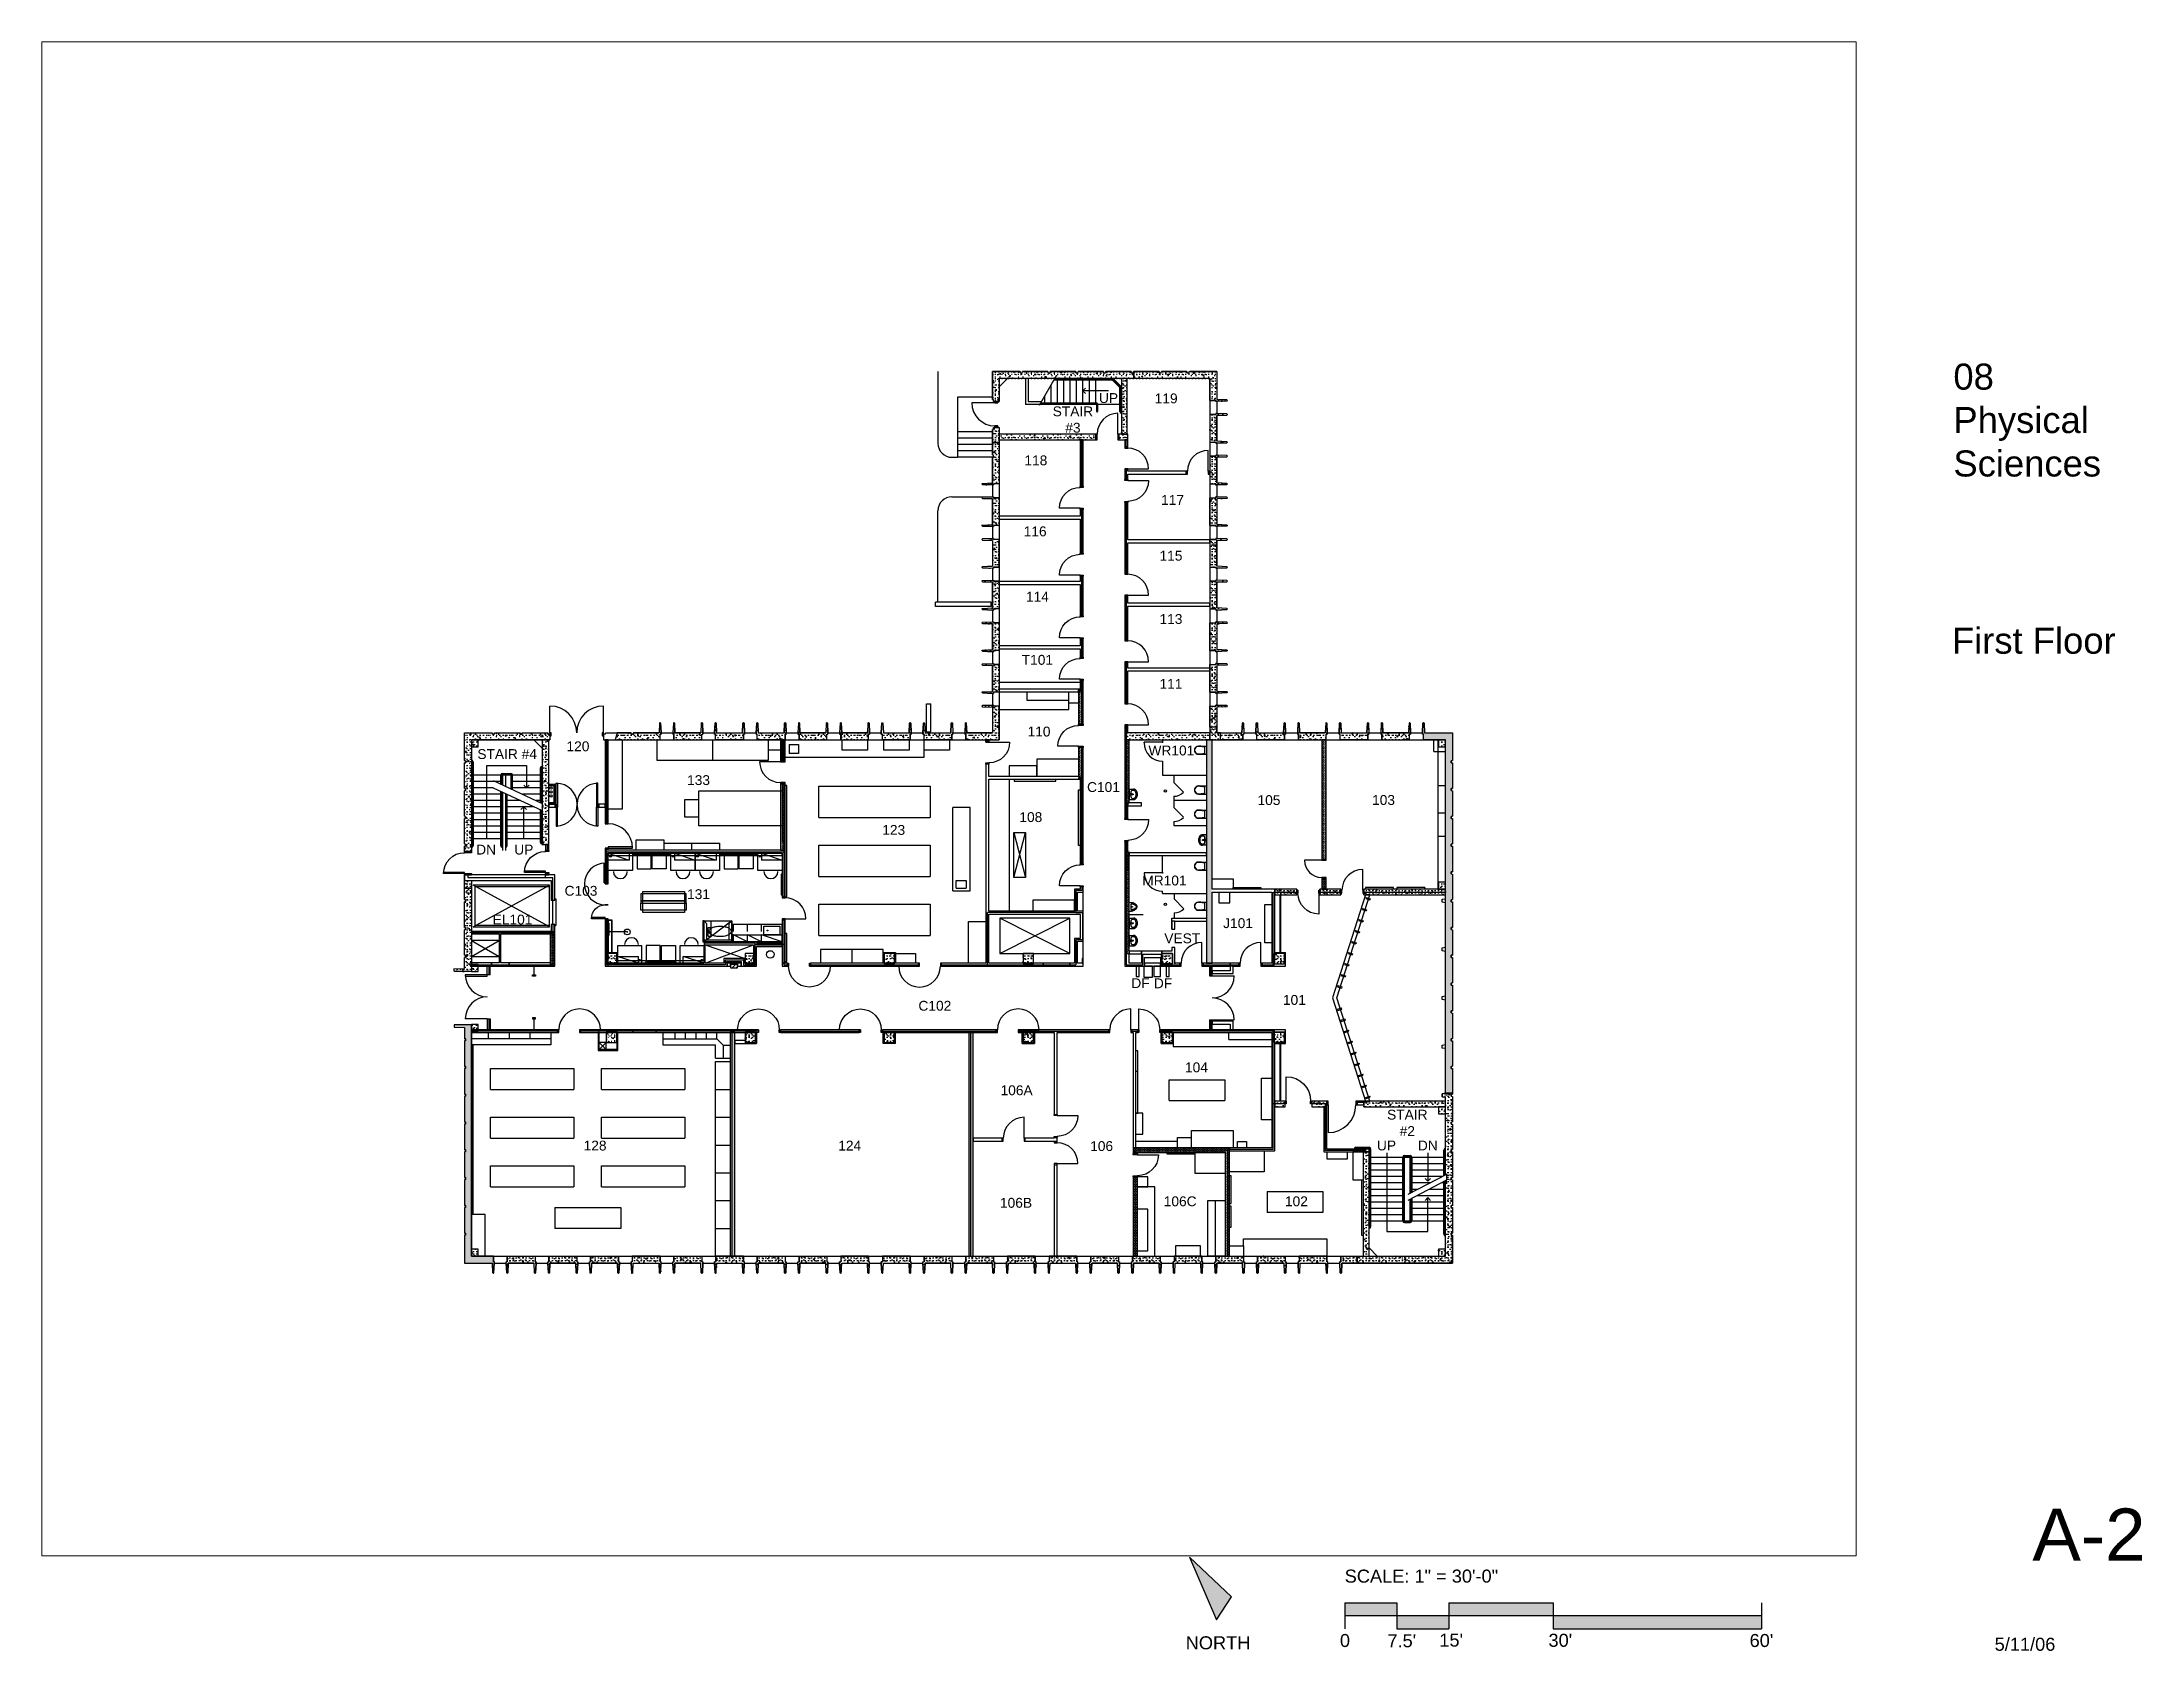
# Paper-space layout '8.5 x 11' of a CAD drawing. Header units: inches. Extents: x 0.2 to 10.3, y 0.1 to 7.9.
# The model-space entities are those that its viewports show. They can reach past a viewport. Long polylines and large blocks are cut down to what shows.
import ezdxf

# ---------------------------------------------------------------- set-up
doc = ezdxf.new("R2010")
doc.units = ezdxf.units.IN
doc.header["$MEASUREMENT"] = 0
for name, pattern in [('DASHED2', [13.44, 7.68, -5.76]), ('HIDDEN', [5.333333, 2.666667, -2.666667]), ('PHY_LVL-1$0$CENTER', [1, 0.625, -0.125, 0.125, -0.125]), ('PHY_LVL-1$0$CENTER2', [0.5625, 0.375, -0.0625, 0.0625, -0.0625]), ('PHY_LVL-1$0$CENTER3', [0.28125, 0.1875, -0.03125, 0.03125, -0.03125]), ('PHY_LVL-1$0$PHANTOM2', [0.625, 0.3125, -0.0625, 0.0625, -0.0625, 0.0625, -0.0625]), ('PHY_LVL-1$0$PHANTOM3', [0.31225, 0.156, -0.03125, 0.03125, -0.03125, 0.03125, -0.03125])]:
    doc.linetypes.add(name, pattern=pattern)
for name, color, linetype in [('A-DOOR', 4, 'Continuous'), ('A-EQPM', 4, 'Continuous'), ('A-FLOR-HRAL', 4, 'Continuous'), ('A-FLOR-STRS', 4, 'Continuous'), ('A-PFLR-NOTE', 3, 'Continuous'), ('A-ROOF-OTLN', 6, 'Continuous'), ('A-WALL', 5, 'Continuous'), ('A-WALL-EXST-PRHT', 7, 'Continuous'), ('A-WALL-JAMB', 6, 'Continuous'), ('A-WALL-NEW', 7, 'Continuous'), ('A-WALL-PATT', 1, 'Continuous'), ('P-P FIXT-NEW', 7, 'Continuous'), ('P-SANR-EQMP', 5, 'Continuous'), ('S-COLS', 6, 'Continuous')]:
    doc.layers.add(name, color=color, linetype=linetype)
doc.styles.get("Standard").update_dxf_attribs({"font": 'ARIAL.TTF'})
doc.linetypes.add('1 HR RATED', pattern='A,0,[2,PS-11.Shx,S=0.091429,R=0,X=0,Y=0],-14.4,0', length=14.4)
doc.linetypes.add('2 HR RATED', pattern='A,0,[1,PS-11.Shx,S=0.091429,R=0,X=0,Y=0],-14.4,0', length=14.4)
pattern_1 = [(45, (0, 0), (-3.474288, 3.474288), [])]
pattern_2 = [(45, (0, 0), (-20.8303, 20.8303), [1.84252, -15.16535]), (45, (-4.402, 16.428), (-20.8303, 20.8303), [1.84252, -15.16535]), (105, (0, 0), (28.45473, 7.62442), [1.84252, -15.16535]), (105, (12.026, 12.026), (28.45473, 7.62442), [1.84252, -15.16535]), (165, (1.303, 1.303), (7.62442, 28.45473), [1.84252, -15.16535]), (165, (13.33, 13.33), (7.62442, 28.45473), [1.84252, -15.16535]), (45, (-2.0044, 2.0044), (-4.008794, 4.008794), [0, -5.669291, 0, -8.503937]), (90, (-3e-16, 4.009), (-5.669291, 0), [0, -4.251969, 0, -7.086614])]
pattern_3 = [(45, (0, 0), (-1.4142136, 1.4142136), [0, -2])]

psp = doc.layouts.new('8.5 x 11')

# ---------------------------------------------------------------- texts
at = {"attachment_point": 1}
for s, insert, char_height, width in [('08\\PPhysical Sciences', (9.401, 6.31), 0.125, 1.24814), ('First Floor', (9.394, 5.043), 0.125, 1.24814), ('A-2', (9.78, 0.816), 0.25, 0.54889), ('SCALE: 1" = 30\'-0"', (6.48, 0.523), 0.0625, 1.4865), ('{\\fArial|b0|i0|c0|p34;NORTH}', (5.717, 0.203), 0.0625, 0.29353), ('{\\fArial|b0|i0|c0|p34;0}', (6.457, 0.214), 0.0625, 0.0381), ("7.5'", (6.685, 0.213), 0.0625, 0.0904), ("15'", (6.934, 0.216), 0.0625, 0.0904), ("30'", (7.458, 0.215), 0.0625, 0.0904), ("60'", (8.423, 0.214), 0.0625, 0.0904), ('5/11/06', (9.599, 0.196), 0.0625, 1.24814)]:
    psp.add_mtext(s, dxfattribs=dict(at, insert=insert, char_height=char_height, width=width))

msp = doc.modelspace()

# ---------------------------------------------------------------- texts
at = {"layer": 'A-PFLR-NOTE', "char_height": 17, "attachment_point": 8}
for s, insert, width in [('\\A1;{\\fArial|b0|i0|c0|p34;UP}', (1414.3, 1802.4), 20.31), ('\\A1;{\\fArial|b0|i0|c0|p34;STAIR #3}', (1352.8, 1751.1), 20.31), ('STAIR #4', (375.4, 1187.4), 128.529), ('\\A1;{\\fArial|b0|i0|c0|p34;DN}', (339, 1022.6), 20.31), ('\\A1;{\\fArial|b0|i0|c0|p34;UP}', (404.2, 1022.4), 20.31), ('\\A1;{\\fArial|b0|i0|c0|p34;VEST}', (1541.7, 869.1), 20.31), ('\\A1;{\\fArial|b0|i0|c0|p34;DF}', (1469.5, 791.9), 20.31), ('\\A1;{\\fArial|b0|i0|c0|p34;DF}', (1508.5, 791.6), 20.31), ('\\A1;{\\fArial|b0|i0|c0|p34;STAIR #2}', (1930.5, 536.4), 20.31), ('\\A1;{\\fArial|b0|i0|c0|p34;UP}', (1894.5, 511.3), 20.31), ('\\A1;{\\fArial|b0|i0|c0|p34;DN}', (1965.9, 511.5), 20.31)]:
    msp.add_mtext(s, dxfattribs=dict(at, insert=insert, width=width))
at = {"layer": 'A-PFLR-NOTE', "char_height": 17, "width": 20.31, "attachment_point": 8}
for s, insert, line_spacing_factor in [('119', (1513.9, 1801.8), 0.983848), ('118', (1288.8, 1694.8), 0.982218), ('117', (1524.9, 1626.6), 1.987485), ('116', (1287.6, 1572.1), 0.982218), ('115', (1522.2, 1530.1), 0.993857), ('114', (1291.4, 1459.5), 0.985406), ('113', (1522.2, 1420.7), 0.983041), ('T101', (1291.4, 1350.2), 0.983032), ('111', (1522.2, 1308.9), 0.982929), ('110', (1294.2, 1226.3), 0.971171), ('120', (497.7, 1200.8), 0.983848), ('WR101', (1522.9, 1193.6), 0.983032), ('133', (706.1, 1142.4), 0.983041), ('C101', (1405.6, 1130.4), 0.97495), ('105', (1691.5, 1107.9), 0.994691), ('103', (1889.4, 1108.1), 0.983041), ('108', (1280.1, 1078.5), 0.982218), ('123', (1043.2, 1056.4), 0.983857), ('MR101', (1510.9, 969), 0.983032), ('C103', (503, 951.2), 0.974958), ('131', (706, 945.4), 0.983041), ('EL101', (384.7, 901.5), 0.983032), ('J101', (1638.1, 895.3), 0.985509), ('C102', (1114.3, 752.6), 0.97495), ('101', (1735.4, 762.7), 0.994576), ('104', (1566.2, 646.2), 1.966065), ('106A', (1255.5, 606.6), 0.971568), ('128', (527.3, 511.1), 0.983032), ('124', (967.2, 511.3), 0.986225), ('106', (1402.4, 510.2), 0.971568), ('106B', (1254.5, 412.2), 0.971568), ('106C', (1538.1, 414.8), 0.967999), ('102', (1738.9, 414.8), 0.971171)]:
    msp.add_mtext(s, dxfattribs=dict(at, insert=insert, line_spacing_factor=line_spacing_factor))

# ---------------------------------------------------------------- blocks, each defined once
blk = doc.blocks.new('D1 Metal_15')
at = {"color": 0, "linetype": 'ByBlock'}
for p, q in [((21, 0), (21, 42)), ((-21, 0), (-23, 0)), ((-23, 0), (-23, -5)), ((-21, -5), (-21, 0)), ((23, 0), (21, 0)), ((21, 0), (21, -5)), ((23, -5), (23, 0)), ((-23, -5), (-21, -5)), ((21, -5), (23, -5))]:
    blk.add_line(p, q, dxfattribs=at)
blk.add_arc((21, 0), 42, 90, 180, dxfattribs=at)
blk = doc.blocks.new('D1 Metal_34')
at = {"color": 0, "linetype": 'ByBlock'}
for p, q in [((-18, 0), (-18, -5)), ((-18, -5), (-18, 0)), ((18, 0), (18, -5)), ((18, -5), (18, 0)), ((18, 0), (54, 0))]:
    blk.add_line(p, q, dxfattribs=at)
blk.add_arc((18, 0), 36, 0, 180, dxfattribs=at)
blk = doc.blocks.new('D1 Metal_74')
at = {"color": 0, "linetype": 'ByBlock'}
for p, q in [((-12, 0), (-12, -5)), ((-12, -5), (-12, 0)), ((12, 0), (12, 24)), ((12, 0), (12, -5)), ((12, -5), (12, 0))]:
    blk.add_line(p, q, dxfattribs=at)
blk.add_arc((12, 0), 24, 90, 180, dxfattribs=at)
blk = doc.blocks.new('D1 Metal_35')
at = {"color": 0, "linetype": 'ByBlock'}
for p, q in [((-18, 0), (-20, 0)), ((-20, 0), (-20, -5)), ((-18, -5), (-18, 0)), ((18, 0), (18, 36)), ((20, 0), (18, 0)), ((18, 0), (18, -5)), ((20, -5), (20, 0)), ((-20, -5), (-18, -5)), ((18, -5), (20, -5))]:
    blk.add_line(p, q, dxfattribs=at)
blk.add_arc((18, 0), 36, 90, 180, dxfattribs=at)
blk = doc.blocks.new('D1 Metal_76')
at = {"color": 0, "linetype": 'ByBlock'}
for p, q in [((-18, 0), (-20, 0)), ((-20, 0), (-20, -12)), ((-18, -12), (-18, 0)), ((18, 0), (18, 36)), ((20, 0), (18, 0)), ((18, 0), (18, -12)), ((20, -12), (20, 0)), ((-20, -12), (-18, -12)), ((18, -12), (20, -12))]:
    blk.add_line(p, q, dxfattribs=at)
blk.add_arc((18, 0), 36, 90, 180, dxfattribs=at)
blk = doc.blocks.new('D1 Metal_92')
at = {"color": 0, "linetype": 'ByBlock'}
for p, q in [((24, 0), (24, 48)), ((-24, 0), (-26, 0)), ((-26, 0), (-26, -6.625)), ((-24, -6.625), (-24, 0)), ((26, 0), (24, 0)), ((24, 0), (24, -6.625)), ((26, -6.625), (26, 0)), ((-26, -6.625), (-24, -6.625)), ((24, -6.625), (26, -6.625))]:
    blk.add_line(p, q, dxfattribs=at)
blk.add_arc((24, 0), 48, 90, 180, dxfattribs=at)
blk = doc.blocks.new('D1 Metal_116')
at = {"color": 0, "linetype": 'ByBlock'}
for p, q in [((18, -5.875), (18, 30.125)), ((-18, -5.875), (-20, -5.875)), ((-20, -5.875), (-20, -12)), ((-20, -12), (-18, -12)), ((-18, -12), (-18, -5.875)), ((20, -5.875), (18, -5.875)), ((18, -5.875), (18, -12)), ((18, -12), (20, -12)), ((20, -12), (20, -5.875))]:
    blk.add_line(p, q, dxfattribs=at)
blk.add_arc((18, -5.875), 36, 90, 180, dxfattribs=at)
blk = doc.blocks.new('D1 Metal_149')
at = {"color": 0, "linetype": 'ByBlock'}
for p, q in [((-18, 0), (-20, 0)), ((-20, 0), (-20, -5)), ((-18, -5), (-18, 0)), ((18, 0), (18, 36)), ((20, 0), (18, 0)), ((18, 0), (18, -5)), ((20, -5), (20, 0)), ((-20, -5), (-18, -5)), ((18, -5), (20, -5))]:
    blk.add_line(p, q, dxfattribs=at)
blk.add_arc((18, 0), 36, 90, 180, dxfattribs=at)
blk = doc.blocks.new('D1 Metal_189')
at = {"color": 0, "linetype": 'ByBlock'}
for p, q in [((-18, 0), (-20, 0)), ((-20, 0), (-20, -5)), ((-18, -5), (-18, 0)), ((18, 0), (18, 36)), ((20, 0), (18, 0)), ((18, 0), (18, -5)), ((20, -5), (20, 0)), ((-20, -5), (-18, -5)), ((18, -5), (20, -5))]:
    blk.add_line(p, q, dxfattribs=at)
blk.add_arc((18, 0), 36, 90, 180, dxfattribs=at)
blk = doc.blocks.new('WC 1 Symb_788')
at = {"layer": 'P-P FIXT-NEW', "color": 0, "linetype": 'ByBlock'}
for p, q in [((0, 0), (0, 14)), ((14.1, 14), (0, 14)), ((14.1, 0), (0, 0)), ((3.1, 12.8), (3.1, 1.2))]:
    blk.add_line(p, q, dxfattribs=at)
for points in [[(14.1, 14), (12.7, 14), (11.3, 13.9), (10, 13.8), (8.6, 13.7), (7.2, 13.5), (5.8, 13.3), (4.4, 13.1), (3.1, 12.8)], [(14.1, 13.5), (12.7, 13.5), (11.3, 13.4), (10, 13.3), (8.6, 13.2), (7.2, 13), (5.8, 12.8), (4.4, 12.6), (3.1, 12.3)], [(3.1, 1.7), (4.4, 1.4), (5.8, 1.2), (7.2, 1), (8.6, 0.8), (10, 0.7), (11.3, 0.6), (12.7, 0.5), (14.1, 0.5)], [(3.1, 1.2), (4.4, 0.9), (5.8, 0.7), (7.2, 0.5), (8.6, 0.3), (10, 0.2), (11.3, 0.1), (12.7, 0), (14.1, 0)], [(14, 0.5), (16, 0.7), (17.8, 1.7), (19.3, 3.1), (20.2, 4.9), (20.6, 7), (20.2, 9), (19.3, 10.8), (17.9, 12.3), (16.1, 13.2), (14.1, 13.5)], [(14.1, 0), (16.2, 0.3), (18.2, 1.3), (19.7, 2.9), (20.7, 4.8), (21, 7), (20.7, 9.2), (19.7, 11.1), (18.2, 12.7), (16.2, 13.7), (14.1, 14)]]:
    blk.add_lwpolyline(points, dxfattribs=at)
blk = doc.blocks.new('Basin 01_796')
at = {"layer": 'P-P FIXT-NEW', "color": 0, "linetype": 'ByBlock'}
for p, q in [((0, 14), (0, 6.9)), ((18, 14), (0, 14)), ((2, 8.3), (2, 6.9)), ((5.4, 11.1), (5.4, 11.1)), ((12.6, 11.1), (5.4, 11.1)), ((8.1, 12.4), (8.1, 12.6)), ((8.2, 10.9), (8.1, 12.4)), ((8.3, 10.5), (8.6, 8.4)), ((8.5, 11.5), (9.5, 11.5)), ((8.5, 10.9), (8.5, 11.5)), ((8.5, 11.5), (9.5, 11.5)), ((9.4, 8.4), (9.7, 10.5)), ((9.5, 11.5), (9.5, 10.9)), ((9.8, 10.9), (9.9, 12.4)), ((9.9, 12.4), (9.9, 12.6)), ((16, 8.3), (16, 6.9)), ((18, 14), (18, 6.9))]:
    blk.add_line(p, q, dxfattribs=at)
for points in [[(0, 6.9), (0, 6.1), (0.2, 5.3), (0.4, 4.6), (0.8, 3.9), (1.2, 3.2), (1.7, 2.6), (2.2, 2.1), (2.8, 1.7)], [(5.4, 11.1), (4.8, 11.1), (4.1, 10.9), (3.5, 10.7), (3, 10.3), (2.5, 9.9), (2.2, 9.4), (2, 8.9), (2, 8.3)], [(2, 6.9), (2, 6.4), (2.1, 5.9), (2.2, 5.4), (2.4, 4.9), (2.7, 4.5), (3, 4.2), (3.4, 3.8), (3.8, 3.6)], [(2.8, 1.7), (4.3, 1), (5.8, 0.4), (7.4, 0.1), (9, 0), (10.6, 0.1), (12.2, 0.4), (13.7, 1), (15.2, 1.7)], [(3.8, 3.6), (5, 2.9), (6.3, 2.5), (7.6, 2.2), (9, 2.1), (10.4, 2.2), (11.7, 2.5), (13, 2.9), (14.2, 3.6)], [(16, 8.3), (16, 8.9), (15.8, 9.4), (15.5, 9.9), (15, 10.3), (14.5, 10.7), (13.9, 10.9), (13.2, 11.1), (12.6, 11.1)], [(14.2, 3.6), (14.6, 3.8), (15, 4.2), (15.3, 4.5), (15.6, 4.9), (15.8, 5.4), (15.9, 5.9), (16, 6.4), (16, 6.9)], [(15.2, 1.7), (15.8, 2.1), (16.3, 2.6), (16.8, 3.2), (17.2, 3.9), (17.6, 4.6), (17.8, 5.3), (18, 6.1), (18, 6.9)]]:
    blk.add_lwpolyline(points, dxfattribs=at)
blk.add_circle((9, 7.6), 0.689, dxfattribs=at)
for centre, radius, start, end in [((9, 12.5), 0.984, 339.2856, 200.7144), ((9, 12.5), 0.946, 7.8374, 171.8967), ((9, 10.9), 0.83, 185.1696, 354.8304), ((9, 11), 0.83, 185.1696, 354.8304), ((9, 10.9), 0.535, 180, 0), ((9, 8.5), 0.44, 187.1389, 352.8611)]:
    blk.add_arc(centre, radius, start, end, dxfattribs=at)
blk = doc.blocks.new('Urinal 2 Symb_1403')
at = {"layer": 'P-P FIXT-NEW', "color": 0, "linetype": 'ByBlock'}
for p, q in [((0, 15.7), (3.9, 15.5)), ((0, 15.7), (0, 0)), ((0, 0), (3.9, 0.2))]:
    blk.add_line(p, q, dxfattribs=at)
for points in [[(3.9, 15.5), (3.6, 13.6), (3.3, 11.7), (3.1, 9.8), (3.1, 7.9), (3.1, 5.9), (3.3, 4), (3.6, 2.1), (3.9, 0.2)], [(9.1, 11.5), (8.5, 11.8), (7.8, 12.1), (7.1, 12.4), (6.4, 12.6), (5.7, 12.8), (5, 13), (4.2, 13.1), (3.5, 13.2)], [(3.5, 2.5), (4.2, 2.6), (5, 2.8), (5.7, 2.9), (6.4, 3.1), (7.1, 3.4), (7.8, 3.6), (8.5, 3.9), (9.1, 4.3)], [(9, 12.6), (8.4, 12.9), (7.7, 13.2), (7.1, 13.5), (6.4, 13.7), (5.7, 13.9), (5.1, 14.1), (4.4, 14.3), (3.7, 14.5)], [(3.7, 1.3), (4.4, 1.5), (5.1, 1.6), (5.7, 1.8), (6.4, 2), (7.1, 2.3), (7.7, 2.6), (8.4, 2.8), (9, 3.2)], [(9.5, 13.4), (8.9, 13.8), (8.2, 14.2), (7.5, 14.5), (6.8, 14.8), (6.1, 15), (5.4, 15.2), (4.7, 15.4), (3.9, 15.5)], [(3.9, 0.2), (4.7, 0.3), (5.4, 0.5), (6.1, 0.7), (6.8, 1), (7.5, 1.3), (8.2, 1.6), (8.9, 2), (9.5, 2.4)], [(11.7, 10.4), (11.4, 10.8), (11.1, 11.1), (10.7, 11.4), (10.4, 11.6), (10.1, 11.9), (9.7, 12.1), (9.4, 12.4), (9, 12.6)], [(9, 3.2), (9.4, 3.4), (9.7, 3.6), (10.1, 3.9), (10.4, 4.1), (10.7, 4.4), (11.1, 4.7), (11.4, 5), (11.7, 5.3)], [(11.5, 9.5), (11.2, 9.8), (11, 10.1), (10.7, 10.4), (10.4, 10.6), (10.1, 10.9), (9.8, 11.1), (9.5, 11.3), (9.1, 11.5)], [(9.1, 4.3), (9.5, 4.5), (9.8, 4.7), (10.1, 4.9), (10.4, 5.1), (10.7, 5.4), (11, 5.7), (11.2, 6), (11.5, 6.3)], [(12.3, 10.5), (12.1, 10.9), (11.8, 11.4), (11.4, 11.8), (11.1, 12.1), (10.7, 12.5), (10.4, 12.8), (10, 13.1), (9.5, 13.4)], [(9.5, 2.4), (10, 2.6), (10.4, 2.9), (10.7, 3.3), (11.1, 3.6), (11.4, 4), (11.8, 4.4), (12.1, 4.8), (12.3, 5.2)], [(11.5, 6.3), (11.6, 6.7), (11.8, 7), (11.8, 7.5), (11.9, 7.9), (11.8, 8.3), (11.8, 8.7), (11.6, 9.1), (11.5, 9.5)], [(11.7, 5.3), (12, 5.9), (12.2, 6.5), (12.4, 7.2), (12.4, 7.9), (12.4, 8.6), (12.2, 9.2), (12, 9.9), (11.7, 10.4)], [(12.3, 5.2), (12.6, 5.9), (12.8, 6.5), (13, 7.2), (13, 7.9), (13, 8.6), (12.8, 9.2), (12.6, 9.9), (12.3, 10.5)]]:
    blk.add_lwpolyline(points, dxfattribs=at)
blk.add_lwpolyline([(5, 8.4), (4.7, 8.3), (4.5, 7.9), (4.7, 7.5), (5, 7.3), (5.4, 7.5), (5.5, 7.9), (5.4, 8.3)], close=True, dxfattribs=at)
blk = doc.blocks.new('D1 Metal_12')
at = {"color": 0, "linetype": 'ByBlock'}
for p, q in [((-18, 0), (-20, 0)), ((-20, 0), (-20, -5)), ((-18, -5), (-18, 0)), ((18, 0), (18, 36)), ((20, 0), (18, 0)), ((18, 0), (18, -5)), ((20, -5), (20, 0)), ((-20, -5), (-18, -5)), ((18, -5), (20, -5))]:
    blk.add_line(p, q, dxfattribs=at)
blk.add_arc((18, 0), 36, 90, 180, dxfattribs=at)
blk = doc.blocks.new('D1 Metal_337')
at = {"color": 0, "linetype": 'ByBlock'}
for p, q in [((-18, 0), (-20, 0)), ((-20, 0), (-20, -5)), ((-18, -5), (-18, 0)), ((18, 0), (18, 36)), ((20, 0), (18, 0)), ((18, 0), (18, -5)), ((20, -5), (20, 0)), ((-20, -5), (-18, -5)), ((18, -5), (20, -5))]:
    blk.add_line(p, q, dxfattribs=at)
blk.add_arc((18, 0), 36, 90, 180, dxfattribs=at)
blk = doc.blocks.new('D1 Metal_338')
at = {"color": 0, "linetype": 'ByBlock'}
for p, q in [((-18, 0), (-20, 0)), ((-20, 0), (-20, -5)), ((-18, -5), (-18, 0)), ((18, 0), (18, 36)), ((20, 0), (18, 0)), ((18, 0), (18, -5)), ((20, -5), (20, 0)), ((-20, -5), (-18, -5)), ((18, -5), (20, -5))]:
    blk.add_line(p, q, dxfattribs=at)
blk.add_arc((18, 0), 36, 90, 180, dxfattribs=at)
blk = doc.blocks.new('D2 Metal_33')
at = {"color": 0, "linetype": 'ByBlock'}
for p, q in [((-38, 0), (-38, 38)), ((38, 0), (38, 38))]:
    blk.add_line(p, q, dxfattribs=at)
for centre, start, end in [((-38, 0), 0, 90), ((38, 0), 90, 180)]:
    blk.add_arc(centre, 38, start, end, dxfattribs=at)
blk = doc.blocks.new('D1 Metal_3')
at = {"color": 0, "linetype": 'ByBlock'}
for p, q in [((-18, 0), (-20, 0)), ((-20, 0), (-20, -5)), ((-18, -5), (-18, 0)), ((20, 0), (18, 0)), ((18, 0), (18, -5)), ((18, 0), (54, 0)), ((20, -5), (20, 0)), ((-20, -5), (-18, -5)), ((18, -5), (20, -5))]:
    blk.add_line(p, q, dxfattribs=at)
blk.add_arc((18, 0), 36, 0, 180, dxfattribs=at)
blk = doc.blocks.new('D1 Metal_13')
at = {"color": 0, "linetype": 'ByBlock'}
for p, q in [((-18, 0), (-20, 0)), ((-20, 0), (-20, -5)), ((-18, -5), (-18, 0)), ((18, 0), (18, 36)), ((20, 0), (18, 0)), ((18, 0), (18, -5)), ((20, -5), (20, 0)), ((-20, -5), (-18, -5)), ((18, -5), (20, -5))]:
    blk.add_line(p, q, dxfattribs=at)
blk.add_arc((18, 0), 36, 90, 180, dxfattribs=at)
blk = doc.blocks.new('D1 Metal_21')
at = {"color": 0, "linetype": 'ByBlock'}
for p, q in [((-18, 0), (-20, 0)), ((-20, 0), (-20, -5)), ((-18, -5), (-18, 0)), ((20, 0), (18, 0)), ((18, 0), (18, -5)), ((18, 0), (54, 0)), ((20, -5), (20, 0)), ((-20, -5), (-18, -5)), ((18, -5), (20, -5))]:
    blk.add_line(p, q, dxfattribs=at)
blk.add_arc((18, 0), 36, 0, 180, dxfattribs=at)
blk = doc.blocks.new('D1 Metal_22')
at = {"color": 0, "linetype": 'ByBlock'}
for p, q in [((-18, 0), (-20, 0)), ((-20, 0), (-20, -5)), ((-18, -5), (-18, 0)), ((20, 0), (18, 0)), ((18, 0), (18, -5)), ((18, 0), (54, 0)), ((20, -5), (20, 0)), ((-20, -5), (-18, -5)), ((18, -5), (20, -5))]:
    blk.add_line(p, q, dxfattribs=at)
blk.add_arc((18, 0), 36, 0, 180, dxfattribs=at)
blk = doc.blocks.new('D1 Metal_30')
at = {"color": 0, "linetype": 'ByBlock'}
for p, q in [((-18, 0), (-20, 0)), ((-20, 0), (-20, -7.75)), ((-18, -7.75), (-18, 0)), ((18, 0), (18, 36)), ((20, 0), (18, 0)), ((18, 0), (18, -7.75)), ((20, -7.75), (20, 0)), ((-20, -7.75), (-18, -7.75)), ((18, -7.75), (20, -7.75))]:
    blk.add_line(p, q, dxfattribs=at)
blk.add_arc((18, 0), 36, 90, 180, dxfattribs=at)
blk = doc.blocks.new('D1 Metal_1')
at = {"color": 0, "linetype": 'ByBlock'}
for p, q in [((-18, 0), (-20, 0)), ((-20, 0), (-20, -5)), ((-18, -5), (-18, 0)), ((20, 0), (18, 0)), ((18, 0), (18, -5)), ((18, 0), (54, 0)), ((20, -5), (20, 0)), ((-20, -5), (-18, -5)), ((18, -5), (20, -5))]:
    blk.add_line(p, q, dxfattribs=at)
blk.add_arc((18, 0), 36, 0, 180, dxfattribs=at)
blk = doc.blocks.new('D1 Metal_153')
at = {"color": 0, "linetype": 'ByBlock'}
for p, q in [((-18, 0), (-20, 0)), ((-20, 0), (-20, -5)), ((-18, -5), (-18, 0)), ((18, 0), (18, 36)), ((20, 0), (18, 0)), ((18, 0), (18, -5)), ((20, -5), (20, 0)), ((-20, -5), (-18, -5)), ((18, -5), (20, -5))]:
    blk.add_line(p, q, dxfattribs=at)
blk.add_arc((18, 0), 36, 90, 180, dxfattribs=at)
blk = doc.blocks.new('D2 Metal_222')
at = {"color": 0, "linetype": 'ByBlock'}
for p, q in [((-46.25, 0), (-46.25, 46.25)), ((46.25, 0), (46.25, 46.25))]:
    blk.add_line(p, q, dxfattribs=at)
for centre, start, end in [((-46.25, 0), 0, 90), ((46.25, 0), 90, 180)]:
    blk.add_arc(centre, 46.25, start, end, dxfattribs=at)
blk = doc.blocks.new('D1 Metal_45')
at = {"color": 0, "linetype": 'ByBlock'}
for p, q in [((-18, 0), (-20, 0)), ((-20, 0), (-20, -5)), ((-18, -5), (-18, 0)), ((18, 0), (18, 36)), ((20, 0), (18, 0)), ((18, 0), (18, -5)), ((20, -5), (20, 0)), ((-20, -5), (-18, -5)), ((18, -5), (20, -5))]:
    blk.add_line(p, q, dxfattribs=at)
blk.add_arc((18, 0), 36, 90, 180, dxfattribs=at)
blk = doc.blocks.new('D1 Metal_47')
at = {"color": 0, "linetype": 'ByBlock'}
for p, q in [((-18, 0), (-20, 0)), ((-20, 0), (-20, -5)), ((-18, -5), (-18, 0)), ((18, 0), (18, 36)), ((20, 0), (18, 0)), ((18, 0), (18, -5)), ((20, -5), (20, 0)), ((-20, -5), (-18, -5)), ((18, -5), (20, -5))]:
    blk.add_line(p, q, dxfattribs=at)
blk.add_arc((18, 0), 36, 90, 180, dxfattribs=at)
blk = doc.blocks.new('D1 Metal_112')
at = {"color": 0, "linetype": 'ByBlock'}
for p, q in [((20, 0), (20, 40)), ((-20, 0), (-22, 0)), ((-22, 0), (-22, -5)), ((-20, -5), (-20, 0)), ((22, 0), (20, 0)), ((20, 0), (20, -5)), ((22, -5), (22, 0)), ((-22, -5), (-20, -5)), ((20, -5), (22, -5))]:
    blk.add_line(p, q, dxfattribs=at)
blk.add_arc((20, 0), 40, 90, 180, dxfattribs=at)
blk = doc.blocks.new('D2 Metal_50')
at = {"color": 0, "linetype": 'ByBlock'}
for p, q in [((-38, 0), (-38, 38)), ((38, 0), (38, 38))]:
    blk.add_line(p, q, dxfattribs=at)
for centre, start, end in [((-38, 0), 0, 90), ((38, 0), 90, 180)]:
    blk.add_arc(centre, 38, start, end, dxfattribs=at)
blk = doc.blocks.new('D1 Metal_111')
at = {"color": 0, "linetype": 'ByBlock'}
for p, q in [((-18, 0), (-20, 0)), ((-20, 0), (-20, -8)), ((-18, -8), (-18, 0)), ((18, 0), (18, 36)), ((20, 0), (18, 0)), ((18, 0), (18, -8)), ((20, -8), (20, 0)), ((-20, -8), (-18, -8)), ((18, -8), (20, -8))]:
    blk.add_line(p, q, dxfattribs=at)
blk.add_arc((18, 0), 36, 90, 180, dxfattribs=at)
blk = doc.blocks.new('D1 Metal_75')
at = {"color": 0, "linetype": 'ByBlock'}
for p, q in [((21, 0), (21, 42)), ((-21, 0), (-23, 0)), ((-23, 0), (-23, -5)), ((-21, -5), (-21, 0)), ((23, 0), (21, 0)), ((21, 0), (21, -5)), ((23, -5), (23, 0)), ((-23, -5), (-21, -5)), ((21, -5), (23, -5))]:
    blk.add_line(p, q, dxfattribs=at)
blk.add_arc((21, 0), 42, 90, 180, dxfattribs=at)
blk = doc.blocks.new('D1 Metal_94')
at = {"color": 0, "linetype": 'ByBlock'}
for p, q in [((-18, 0), (-20, 0)), ((-20, 0), (-20, -5)), ((-18, -5), (-18, 0)), ((18, 0), (18, 36)), ((20, 0), (18, 0)), ((18, 0), (18, -5)), ((20, -5), (20, 0)), ((-20, -5), (-18, -5)), ((18, -5), (20, -5))]:
    blk.add_line(p, q, dxfattribs=at)
blk.add_arc((18, 0), 36, 90, 180, dxfattribs=at)
blk = doc.blocks.new('D1 Metal_154')
at = {"color": 0, "linetype": 'ByBlock'}
for p, q in [((-18, 0), (-20, 0)), ((-20, 0), (-20, -5)), ((-18, -5), (-18, 0)), ((18, 0), (18, 36)), ((20, 0), (18, 0)), ((18, 0), (18, -5)), ((20, -5), (20, 0)), ((-20, -5), (-18, -5)), ((18, -5), (20, -5))]:
    blk.add_line(p, q, dxfattribs=at)
blk.add_arc((18, 0), 36, 90, 180, dxfattribs=at)
blk = doc.blocks.new('D1 Metal_102')
at = {"color": 0, "linetype": 'ByBlock'}
for p, q in [((-18, 0), (-20, 0)), ((-20, 0), (-20, -10)), ((-18, -10), (-18, 0)), ((18, 0), (18, 36)), ((20, 0), (18, 0)), ((18, 0), (18, -10)), ((20, -10), (20, 0)), ((-20, -10), (-18, -10)), ((18, -10), (20, -10))]:
    blk.add_line(p, q, dxfattribs=at)
blk.add_arc((18, 0), 36, 90, 180, dxfattribs=at)
blk = doc.blocks.new('D1 Metal_198')
at = {"color": 0, "linetype": 'ByBlock'}
for p, q in [((-18, 0), (-20, 0)), ((-20, 0), (-20, -5)), ((-18, -5), (-18, 0)), ((18, 0), (18, 36)), ((20, 0), (18, 0)), ((18, 0), (18, -5)), ((20, -5), (20, 0)), ((-20, -5), (-18, -5)), ((18, -5), (20, -5))]:
    blk.add_line(p, q, dxfattribs=at)
blk.add_arc((18, 0), 36, 90, 180, dxfattribs=at)
blk = doc.blocks.new('D1 Metal_202')
at = {"color": 0, "linetype": 'ByBlock'}
for p, q in [((-18, 0), (-20, 0)), ((-20, 0), (-20, -5)), ((-18, -5), (-18, 0)), ((18, 0), (18, 36)), ((20, 0), (18, 0)), ((18, 0), (18, -5)), ((20, -5), (20, 0)), ((-20, -5), (-18, -5)), ((18, -5), (20, -5))]:
    blk.add_line(p, q, dxfattribs=at)
blk.add_arc((18, 0), 36, 90, 180, dxfattribs=at)
blk = doc.blocks.new('D1 Metal_197')
at = {"color": 0, "linetype": 'ByBlock'}
for p, q in [((-18, 0), (-20, 0)), ((-20, 0), (-20, -5)), ((-18, -5), (-18, 0)), ((18, 0), (18, 36)), ((20, 0), (18, 0)), ((18, 0), (18, -5)), ((20, -5), (20, 0)), ((-20, -5), (-18, -5)), ((18, -5), (20, -5))]:
    blk.add_line(p, q, dxfattribs=at)
blk.add_arc((18, 0), 36, 90, 180, dxfattribs=at)
blk = doc.blocks.new('D1 Metal_196')
at = {"color": 0, "linetype": 'ByBlock'}
for p, q in [((-18, 0), (-20, 0)), ((-20, 0), (-20, -7.75)), ((-18, -7.75), (-18, 0)), ((18, 0), (18, 36)), ((20, 0), (18, 0)), ((18, 0), (18, -7.75)), ((20, -7.75), (20, 0)), ((-20, -7.75), (-18, -7.75)), ((18, -7.75), (20, -7.75))]:
    blk.add_line(p, q, dxfattribs=at)
blk.add_arc((18, 0), 36, 90, 180, dxfattribs=at)
blk = doc.blocks.new('D1 Metal_190')
at = {"color": 0, "linetype": 'ByBlock'}
for p, q in [((-15, 0), (-17, 0)), ((-17, 0), (-17, -7.75)), ((-15, -7.75), (-15, 0)), ((15, 0), (15, 30)), ((17, 0), (15, 0)), ((15, 0), (15, -7.75)), ((17, -7.75), (17, 0)), ((-17, -7.75), (-15, -7.75)), ((15, -7.75), (17, -7.75))]:
    blk.add_line(p, q, dxfattribs=at)
blk.add_arc((15, 0), 30, 90, 180, dxfattribs=at)
blk = doc.blocks.new('D1 Metal_200')
at = {"color": 0, "linetype": 'ByBlock'}
for p, q in [((-18, 0), (-20, 0)), ((-20, 0), (-20, -5)), ((-18, -5), (-18, 0)), ((20, 0), (18, 0)), ((18, 0), (18, -5)), ((18, 0), (54, 0)), ((20, -5), (20, 0)), ((-20, -5), (-18, -5)), ((18, -5), (20, -5))]:
    blk.add_line(p, q, dxfattribs=at)
blk.add_arc((18, 0), 36, 0, 180, dxfattribs=at)
blk = doc.blocks.new('D1 Metal_207')
at = {"color": 0, "linetype": 'ByBlock'}
for p, q in [((-18, 0), (-20, 0)), ((-20, 0), (-20, -5)), ((-18, -5), (-18, 0)), ((18, 0), (18, 36)), ((20, 0), (18, 0)), ((18, 0), (18, -5)), ((20, -5), (20, 0)), ((-20, -5), (-18, -5)), ((18, -5), (20, -5))]:
    blk.add_line(p, q, dxfattribs=at)
blk.add_arc((18, 0), 36, 90, 180, dxfattribs=at)
blk = doc.blocks.new('D2 Metal_335')
at = {"color": 0, "linetype": 'ByBlock'}
for p, q in [((-36, 0), (-38, 0)), ((-38, 0), (-38, -5)), ((-36, 0), (-36, 36)), ((-36, -5), (-36, 0)), ((36, 0), (36, 36)), ((38, 0), (36, 0)), ((36, 0), (36, -5)), ((38, -5), (38, 0)), ((-38, -5), (-36, -5)), ((36, -5), (38, -5))]:
    blk.add_line(p, q, dxfattribs=at)
for centre, start, end in [((-36, 0), 0, 90), ((36, 0), 90, 180)]:
    blk.add_arc(centre, 36, start, end, dxfattribs=at)

# ---------------------------------------------------------------- hatches: boundary and pattern name
at = {"layer": 'A-WALL'}
h = msp.add_hatch(dxfattribs=at)
h.set_pattern_fill('45_', color=256, style=0, pattern_type=2)
h.set_pattern_definition(pattern_3)
h.paths.add_polyline_path([(847.6, 1184.8), (855.6, 1184.8), (855.6, 1220.8), (847.6, 1220.8)], flags=0)
at = {"layer": 'A-WALL-PATT'}
h = msp.add_hatch(dxfattribs=at)
h.set_pattern_fill('LIGHTWEIGHT_CONCRETE', color=256, style=0, pattern_type=2)
h.set_pattern_definition(pattern_2)
edge = h.paths.add_edge_path()
edge.add_line((1457.9, 1844.8), (1225.6, 1844.8))
edge.add_line((1225.6, 1844.8), (1225.6, 1805))
edge.add_line((1225.6, 1805), (1215.6, 1805))
edge.add_line((1215.6, 1805), (1215.6, 1808.5))
edge.add_line((1215.6, 1808.5), (1213.6, 1808.8))
edge.add_line((1213.6, 1808.8), (1213.6, 1856.8))
edge.add_line((1213.6, 1856.8), (1261.6, 1856.8))
edge.add_line((1261.6, 1856.8), (1261.8, 1854.8))
edge.add_line((1261.8, 1854.8), (1265.3, 1854.8))
edge.add_line((1265.3, 1854.8), (1265.6, 1856.8))
edge.add_line((1265.6, 1856.8), (1309.6, 1856.8))
edge.add_line((1309.6, 1856.8), (1309.8, 1854.8))
edge.add_line((1309.8, 1854.8), (1313.3, 1854.8))
edge.add_line((1313.3, 1854.8), (1313.6, 1856.8))
edge.add_line((1313.6, 1856.8), (1357.6, 1856.8))
edge.add_line((1357.6, 1856.8), (1357.8, 1854.8))
edge.add_line((1357.8, 1854.8), (1361.3, 1854.8))
edge.add_line((1361.3, 1854.8), (1361.6, 1856.8))
edge.add_line((1361.6, 1856.8), (1405.6, 1856.8))
edge.add_line((1405.6, 1856.8), (1405.8, 1854.8))
edge.add_line((1405.8, 1854.8), (1409.3, 1854.8))
edge.add_line((1409.3, 1854.8), (1409.6, 1856.8))
edge.add_line((1409.6, 1856.8), (1453.6, 1856.8))
edge.add_line((1453.6, 1856.8), (1453.8, 1854.8))
edge.add_line((1453.8, 1854.8), (1457.3, 1854.8))
edge.add_line((1457.3, 1854.8), (1457.5, 1855.8))
edge.add_arc((1445.9, 1852.7), 12, 0, 15.3168, ccw=False)
edge.add_line((1457.9, 1852.7), (1457.9, 1844.8))
h = msp.add_hatch(dxfattribs=at)
h.set_pattern_fill('LIGHTWEIGHT_CONCRETE', color=256, style=0, pattern_type=2)
h.set_pattern_definition(pattern_2)
edge = h.paths.add_edge_path()
edge.add_line((1553.6, 1856.8), (1601.6, 1856.8))
edge.add_line((1601.6, 1856.8), (1601.6, 1808.5))
edge.add_line((1601.6, 1808.5), (1618.6, 1807.8))
edge.add_line((1618.6, 1807.8), (1619.6, 1806.8))
edge.add_line((1619.6, 1806.8), (1618.6, 1805.8))
edge.add_line((1618.6, 1805.8), (1601.6, 1805))
edge.add_line((1601.6, 1805), (1599.6, 1805))
edge.add_line((1599.6, 1805), (1599.6, 1806.8))
edge.add_line((1599.6, 1806.8), (1589.6, 1806.8))
edge.add_line((1589.6, 1806.8), (1589.6, 1844.8))
edge.add_line((1589.6, 1844.8), (1457.9, 1844.8))
edge.add_line((1457.9, 1844.8), (1457.9, 1852.7))
edge.add_arc((1445.9, 1852.7), 12, 360, 375.3168)
edge.add_line((1457.5, 1855.8), (1457.6, 1856.8))
edge.add_line((1457.6, 1856.8), (1501.6, 1856.8))
edge.add_line((1501.6, 1856.8), (1501.8, 1854.8))
edge.add_line((1501.8, 1854.8), (1505.3, 1854.8))
edge.add_line((1505.3, 1854.8), (1505.6, 1856.8))
edge.add_line((1505.6, 1856.8), (1549.6, 1856.8))
edge.add_line((1549.6, 1856.8), (1549.8, 1854.8))
edge.add_line((1549.8, 1854.8), (1553.3, 1854.8))
edge.add_line((1553.3, 1854.8), (1553.6, 1856.8))
h = msp.add_hatch(dxfattribs=at)
h.set_pattern_fill('LIGHTWEIGHT_CONCRETE', color=256, style=0, pattern_type=2)
h.set_pattern_definition(pattern_2)
h.paths.add_polyline_path([(1446.6, 1748.8), (1446.6, 1844.8), (1436.6, 1844.8), (1436.6, 1748.8)], flags=0)
h = msp.add_hatch(dxfattribs=at)
h.set_pattern_fill('LIGHTWEIGHT_CONCRETE', color=256, style=0, pattern_type=2)
h.set_pattern_definition(pattern_2)
h.paths.add_polyline_path([(1589.6, 1734.8), (1599.6, 1734.8), (1599.6, 1733), (1601.6, 1733), (1618.6, 1733.8), (1619.6, 1734.8), (1618.6, 1735.8), (1601.6, 1736.5), (1601.6, 1781), (1618.6, 1781.8), (1619.6, 1782.8), (1618.6, 1783.8), (1601.6, 1784.5), (1599.6, 1784.5), (1599.6, 1782.8), (1589.6, 1782.8)])
h = msp.add_hatch(dxfattribs=at)
h.set_pattern_fill('LIGHTWEIGHT_CONCRETE', color=256, style=0, pattern_type=2)
h.set_pattern_definition(pattern_2)
h.paths.add_polyline_path([(1225.6, 1734.3), (1213.6, 1734.3), (1213.6, 1756.8), (1215.6, 1757), (1215.6, 1760.5), (1225.6, 1760.5)])
h = msp.add_hatch(dxfattribs=at)
h.set_pattern_fill('LIGHTWEIGHT_CONCRETE', color=256, style=0, pattern_type=2)
h.set_pattern_definition(pattern_2)
h.paths.add_polyline_path([(1225.6, 1738.8), (1392.6, 1738.8), (1392.6, 1748.8), (1225.6, 1748.8)], flags=0)
h = msp.add_hatch(dxfattribs=at)
h.set_pattern_fill('LIGHTWEIGHT_CONCRETE', color=256, style=0, pattern_type=2)
h.set_pattern_definition(pattern_2)
h.paths.add_polyline_path([(1432.6, 1748.8), (1432.6, 1738.8), (1447.5, 1738.8), (1447.5, 1748.8)], flags=0)
h = msp.add_hatch(dxfattribs=at)
h.set_pattern_fill('LIGHTWEIGHT_CONCRETE', color=256, style=0, pattern_type=2)
h.set_pattern_definition(pattern_2)
h.paths.add_polyline_path([(1225.6, 1662.8), (1215.6, 1662.8), (1215.6, 1661), (1213.6, 1661), (1196.6, 1661.8), (1195.6, 1662.8), (1196.6, 1663.8), (1213.6, 1664.5), (1213.6, 1708.8), (1215.6, 1709), (1215.6, 1712.5), (1213.6, 1712.8), (1213.6, 1734.3), (1225.6, 1734.3)])
h = msp.add_hatch(dxfattribs=at)
h.set_pattern_fill('LIGHTWEIGHT_CONCRETE', color=256, style=0, pattern_type=2)
h.set_pattern_definition(pattern_2)
h.paths.add_polyline_path([(1589.6, 1662.8), (1599.6, 1662.8), (1599.6, 1661), (1601.6, 1661), (1618.6, 1661.8), (1619.6, 1662.8), (1618.6, 1663.8), (1601.6, 1664.5), (1601.6, 1709), (1618.6, 1709.8), (1619.6, 1710.8), (1618.6, 1711.8), (1601.6, 1712.5), (1599.6, 1712.5), (1599.6, 1710.8), (1589.6, 1710.8)])
h = msp.add_hatch(dxfattribs=at)
h.set_pattern_fill('LIGHTWEIGHT_CONCRETE', color=256, style=0, pattern_type=2)
h.set_pattern_definition(pattern_2)
h.paths.add_polyline_path([(1225.6, 1590.8), (1215.6, 1590.8), (1215.6, 1589), (1213.6, 1589), (1196.6, 1589.8), (1195.6, 1590.8), (1196.6, 1591.8), (1213.6, 1592.5), (1213.6, 1637), (1196.6, 1637.8), (1195.6, 1638.8), (1196.6, 1639.8), (1213.6, 1640.5), (1215.6, 1640.5), (1215.6, 1638.8), (1225.6, 1638.8)])
h = msp.add_hatch(dxfattribs=at)
h.set_pattern_fill('LIGHTWEIGHT_CONCRETE', color=256, style=0, pattern_type=2)
h.set_pattern_definition(pattern_2)
h.paths.add_polyline_path([(1601.6, 1592.5), (1618.6, 1591.8), (1619.6, 1590.8), (1618.6, 1589.8), (1601.6, 1589), (1599.6, 1589), (1599.6, 1590.8), (1589.6, 1590.8), (1589.6, 1638.8), (1599.6, 1638.8), (1599.6, 1640.5), (1601.6, 1640.5), (1618.6, 1639.8), (1619.6, 1638.8), (1618.6, 1637.8), (1601.6, 1637)])
h = msp.add_hatch(dxfattribs=at)
h.set_pattern_fill('LIGHTWEIGHT_CONCRETE', color=256, style=0, pattern_type=2)
h.set_pattern_definition(pattern_2)
h.paths.add_polyline_path([(1213.6, 1520.5), (1196.6, 1519.8), (1195.6, 1518.8), (1196.6, 1517.8), (1213.6, 1517), (1215.6, 1517), (1215.6, 1518.8), (1225.6, 1518.8), (1225.6, 1566.8), (1215.6, 1566.8), (1215.6, 1568.5), (1213.6, 1568.5), (1196.6, 1567.8), (1195.6, 1566.8), (1196.6, 1565.8), (1213.6, 1565)])
h = msp.add_hatch(dxfattribs=at)
h.set_pattern_fill('LIGHTWEIGHT_CONCRETE', color=256, style=0, pattern_type=2)
h.set_pattern_definition(pattern_2)
h.paths.add_polyline_path([(1589.6, 1518.8), (1599.6, 1518.8), (1599.6, 1517), (1601.6, 1517), (1618.6, 1517.8), (1619.6, 1518.8), (1618.6, 1519.8), (1601.6, 1520.5), (1601.6, 1565), (1618.6, 1565.8), (1619.6, 1566.8), (1618.6, 1567.8), (1601.6, 1568.5), (1599.6, 1568.5), (1599.6, 1566.8), (1589.6, 1566.8)])
h = msp.add_hatch(dxfattribs=at)
h.set_pattern_fill('LIGHTWEIGHT_CONCRETE', color=256, style=0, pattern_type=2)
h.set_pattern_definition(pattern_2)
h.paths.add_polyline_path([(1225.6, 1446.8), (1215.6, 1446.8), (1215.6, 1445), (1213.6, 1445), (1196.6, 1445.8), (1195.6, 1446.8), (1196.6, 1447.8), (1213.6, 1448.5), (1213.6, 1493), (1196.6, 1493.8), (1195.6, 1494.8), (1196.6, 1495.8), (1213.6, 1496.5), (1215.6, 1496.5), (1215.6, 1494.8), (1225.6, 1494.8)])
h = msp.add_hatch(dxfattribs=at)
h.set_pattern_fill('LIGHTWEIGHT_CONCRETE', color=256, style=0, pattern_type=2)
h.set_pattern_definition(pattern_2)
h.paths.add_polyline_path([(1589.6, 1446.8), (1599.6, 1446.8), (1599.6, 1445), (1601.6, 1445), (1618.6, 1445.8), (1619.6, 1446.8), (1618.6, 1447.8), (1601.6, 1448.5), (1601.6, 1493), (1618.6, 1493.8), (1619.6, 1494.8), (1618.6, 1495.8), (1601.6, 1496.5), (1599.6, 1496.5), (1599.6, 1494.8), (1589.6, 1494.8)])
h = msp.add_hatch(dxfattribs=at)
h.set_pattern_fill('LIGHTWEIGHT_CONCRETE', color=256, style=0, pattern_type=2)
h.set_pattern_definition(pattern_2)
h.paths.add_polyline_path([(1225.6, 1374.8), (1215.6, 1374.8), (1215.6, 1373), (1213.6, 1373), (1196.6, 1373.8), (1195.6, 1374.8), (1196.6, 1375.8), (1213.6, 1376.5), (1213.6, 1421), (1196.6, 1421.8), (1195.6, 1422.8), (1196.6, 1423.8), (1213.6, 1424.5), (1215.6, 1424.5), (1215.6, 1422.8), (1225.6, 1422.8)])
h = msp.add_hatch(dxfattribs=at)
h.set_pattern_fill('LIGHTWEIGHT_CONCRETE', color=256, style=0, pattern_type=2)
h.set_pattern_definition(pattern_2)
h.paths.add_polyline_path([(1601.6, 1376.5), (1618.6, 1375.8), (1619.6, 1374.8), (1618.6, 1373.8), (1601.6, 1373), (1599.6, 1373), (1599.6, 1374.8), (1589.6, 1374.8), (1589.6, 1422.8), (1599.6, 1422.8), (1599.6, 1424.5), (1601.6, 1424.5), (1618.6, 1423.8), (1619.6, 1422.8), (1618.6, 1421.8), (1601.6, 1421)])
h = msp.add_hatch(dxfattribs=at)
h.set_pattern_fill('LIGHTWEIGHT_CONCRETE', color=256, style=0, pattern_type=2)
h.set_pattern_definition(pattern_2)
h.paths.add_polyline_path([(1225.6, 1302.8), (1215.6, 1302.8), (1215.6, 1301), (1213.6, 1301), (1196.6, 1301.8), (1195.6, 1302.8), (1196.6, 1303.8), (1213.6, 1304.5), (1213.6, 1349), (1196.6, 1349.8), (1195.6, 1350.8), (1196.6, 1351.8), (1213.6, 1352.5), (1215.6, 1352.5), (1215.6, 1350.8), (1225.6, 1350.8)])
h = msp.add_hatch(dxfattribs=at)
h.set_pattern_fill('LIGHTWEIGHT_CONCRETE', color=256, style=0, pattern_type=2)
h.set_pattern_definition(pattern_2)
h.paths.add_polyline_path([(1601.6, 1304.5), (1618.6, 1303.8), (1619.6, 1302.8), (1618.6, 1301.8), (1601.6, 1301), (1599.6, 1301), (1599.6, 1302.8), (1589.6, 1302.8), (1589.6, 1350.8), (1599.6, 1350.8), (1599.6, 1352.5), (1601.6, 1352.5), (1618.6, 1351.8), (1619.6, 1350.8), (1618.6, 1349.8), (1601.6, 1349)])
h = msp.add_hatch(dxfattribs=at)
h.set_pattern_fill('45_', color=256, style=0, pattern_type=2)
h.set_pattern_definition([(45, (1362.7132, 1300.5037), (-1.4142, 1.4142), [0, -2])])
h.paths.add_polyline_path([(1362.7, 1300.5), (1362.7, 1308.4), (1370.5, 1308.4)], flags=0)
h = msp.add_hatch(dxfattribs=at)
h.set_pattern_fill('45_', color=256, style=0, pattern_type=2)
h.set_pattern_definition(pattern_3)
h.paths.add_polyline_path([(1362.7, 1247.6), (1370.5, 1247.6), (1370.5, 1308.4), (1362.7, 1303.4)], flags=0)
h = msp.add_hatch(dxfattribs=at)
h.set_pattern_fill('LIGHTWEIGHT_CONCRETE', color=256, style=0, pattern_type=2)
h.set_pattern_definition(pattern_2)
h.paths.add_polyline_path([(1213.6, 1232.8), (1169.3, 1232.8), (1168.6, 1249.8), (1167.6, 1250.8), (1166.6, 1249.8), (1165.8, 1232.8), (1165.8, 1230.8), (1167.6, 1230.8), (1167.6, 1220.8), (1225.6, 1220.8), (1225.6, 1278.8), (1215.6, 1278.8), (1215.6, 1280.5), (1213.6, 1280.5), (1196.6, 1279.8), (1195.6, 1278.8), (1196.6, 1277.8), (1213.6, 1277)])
h = msp.add_hatch(dxfattribs=at)
h.set_pattern_fill('LIGHTWEIGHT_CONCRETE', color=256, style=0, pattern_type=2)
h.set_pattern_definition(pattern_2)
h.paths.add_polyline_path([(1601.6, 1262), (1589.6, 1254.1), (1589.6, 1278.8), (1599.6, 1278.8), (1599.6, 1280.5), (1601.6, 1280.5), (1618.6, 1279.8), (1619.6, 1278.8), (1618.6, 1277.8), (1601.6, 1277)])
h = msp.add_hatch(dxfattribs=at)
h.set_pattern_fill('LIGHTWEIGHT_CONCRETE', color=256, style=0, pattern_type=2)
h.set_pattern_definition(pattern_2)
h.paths.add_polyline_path([(639.6, 1220.8), (639.6, 1230.8), (641.3, 1230.8), (641.3, 1232.8), (640.6, 1249.8), (639.6, 1250.8), (638.6, 1249.8), (637.8, 1232.8), (593.6, 1232.8), (593.3, 1230.8), (589.8, 1230.8), (589.6, 1232.8), (565.6, 1232.8), (561.9, 1220.8)])
h = msp.add_hatch(dxfattribs=at)
h.set_pattern_fill('LIGHTWEIGHT_CONCRETE', color=256, style=0, pattern_type=2)
h.set_pattern_definition(pattern_2)
h.paths.add_polyline_path([(711.6, 1220.8), (711.6, 1230.8), (713.3, 1230.8), (713.3, 1232.8), (712.6, 1249.8), (711.6, 1250.8), (710.6, 1249.8), (709.8, 1232.8), (665.3, 1232.8), (664.6, 1249.8), (663.6, 1250.8), (662.6, 1249.8), (661.8, 1232.8), (661.8, 1230.8), (663.6, 1230.8), (663.6, 1220.8)])
h = msp.add_hatch(dxfattribs=at)
h.set_pattern_fill('LIGHTWEIGHT_CONCRETE', color=256, style=0, pattern_type=2)
h.set_pattern_definition(pattern_2)
h.paths.add_polyline_path([(781.8, 1232.8), (782.6, 1249.8), (783.6, 1250.8), (784.6, 1249.8), (785.3, 1232.8), (785.3, 1230.8), (783.6, 1230.8), (783.6, 1220.8), (735.6, 1220.8), (735.6, 1230.8), (733.8, 1230.8), (733.8, 1232.8), (734.6, 1249.8), (735.6, 1250.8), (736.6, 1249.8), (737.3, 1232.8)])
h = msp.add_hatch(dxfattribs=at)
h.set_pattern_fill('LIGHTWEIGHT_CONCRETE', color=256, style=0, pattern_type=2)
h.set_pattern_definition(pattern_2)
h.paths.add_polyline_path([(853.8, 1232.8), (854.6, 1249.8), (855.6, 1250.8), (856.6, 1249.8), (857.3, 1232.8), (857.3, 1230.8), (855.6, 1230.8), (855.6, 1220.8), (807.6, 1220.8), (807.6, 1230.8), (805.8, 1230.8), (805.8, 1232.8), (806.6, 1249.8), (807.6, 1250.8), (808.6, 1249.8), (809.3, 1232.8)])
h = msp.add_hatch(dxfattribs=at)
h.set_pattern_fill('LIGHTWEIGHT_CONCRETE', color=256, style=0, pattern_type=2)
h.set_pattern_definition(pattern_2)
h.paths.add_polyline_path([(927.6, 1220.8), (927.6, 1230.8), (929.3, 1230.8), (929.3, 1232.8), (928.6, 1249.8), (927.6, 1250.8), (926.6, 1249.8), (925.8, 1232.8), (881.3, 1232.8), (880.6, 1249.8), (879.6, 1250.8), (878.6, 1249.8), (877.8, 1232.8), (877.8, 1230.8), (879.6, 1230.8), (879.6, 1220.8)])
h = msp.add_hatch(dxfattribs=at)
h.set_pattern_fill('LIGHTWEIGHT_CONCRETE', color=256, style=0, pattern_type=2)
h.set_pattern_definition(pattern_2)
h.paths.add_polyline_path([(999.6, 1220.8), (999.6, 1230.8), (1001.3, 1230.8), (1001.3, 1232.8), (1000.6, 1249.8), (999.6, 1250.8), (998.6, 1249.8), (997.8, 1232.8), (953.3, 1232.8), (952.6, 1249.8), (951.6, 1250.8), (950.6, 1249.8), (949.8, 1232.8), (949.8, 1230.8), (951.6, 1230.8), (951.6, 1220.8)])
h = msp.add_hatch(dxfattribs=at)
h.set_pattern_fill('LIGHTWEIGHT_CONCRETE', color=256, style=0, pattern_type=2)
h.set_pattern_definition(pattern_2)
h.paths.add_polyline_path([(1069.8, 1232.8), (1070.6, 1249.8), (1071.6, 1250.8), (1072.6, 1249.8), (1073.3, 1232.8), (1073.3, 1230.8), (1071.6, 1230.8), (1071.6, 1220.8), (1023.6, 1220.8), (1023.6, 1230.8), (1021.8, 1230.8), (1021.8, 1232.8), (1022.6, 1249.8), (1023.6, 1250.8), (1024.6, 1249.8), (1025.3, 1232.8)])
h = msp.add_hatch(dxfattribs=at)
h.set_pattern_fill('LIGHTWEIGHT_CONCRETE', color=256, style=0, pattern_type=2)
h.set_pattern_definition(pattern_2)
h.paths.add_polyline_path([(1141.8, 1232.8), (1142.6, 1249.8), (1143.6, 1250.8), (1144.6, 1249.8), (1145.3, 1232.8), (1145.3, 1230.8), (1143.6, 1230.8), (1143.6, 1220.8), (1095.6, 1220.8), (1095.6, 1230.8), (1093.8, 1230.8), (1093.8, 1232.8), (1094.6, 1249.8), (1095.6, 1250.8), (1096.6, 1249.8), (1097.3, 1232.8)])
h = msp.add_hatch(dxfattribs=at)
h.set_pattern_fill('LIGHTWEIGHT_CONCRETE', color=256, style=0, pattern_type=2)
h.set_pattern_definition(pattern_2)
edge = h.paths.add_edge_path()
edge.add_arc((1596, 1230.9), 12, 62.4215, 90)
edge.add_line((1596, 1242.9), (1589.6, 1242.9))
edge.add_line((1589.6, 1242.9), (1589.6, 1254.1))
edge.add_line((1589.6, 1254.1), (1601.6, 1262))
edge.add_line((1601.6, 1262), (1601.6, 1241.5))
h = msp.add_hatch(dxfattribs=at)
h.set_pattern_fill('LIGHTWEIGHT_CONCRETE', color=256, style=0, pattern_type=2)
h.set_pattern_definition(pattern_2)
edge = h.paths.add_edge_path()
edge.add_line((1608, 1220.8), (1608, 1230.9))
edge.add_arc((1596, 1230.9), 12, 0, 8.9837)
edge.add_line((1607.9, 1232.8), (1601.6, 1232.8))
edge.add_line((1601.6, 1232.8), (1601.6, 1241.5))
edge.add_arc((1596, 1230.9), 12, 62.4215, 90)
edge.add_line((1596, 1242.9), (1589.6, 1242.9))
edge.add_line((1589.6, 1242.9), (1589.6, 1220.8))
edge.add_line((1589.6, 1220.8), (1608, 1220.8))
h = msp.add_hatch(dxfattribs=at)
h.set_pattern_fill('LIGHTWEIGHT_CONCRETE', color=256, style=0, pattern_type=2)
h.set_pattern_definition(pattern_2)
edge = h.paths.add_edge_path()
edge.add_line((1644.7, 1232.8), (1645.5, 1249.8))
edge.add_line((1645.5, 1249.8), (1646.5, 1250.8))
edge.add_line((1646.5, 1250.8), (1647.5, 1249.8))
edge.add_line((1647.5, 1249.8), (1648.2, 1232.8))
edge.add_line((1648.2, 1232.8), (1648.2, 1230.8))
edge.add_line((1648.2, 1230.8), (1646.5, 1230.8))
edge.add_line((1646.5, 1230.8), (1646.5, 1220.8))
edge.add_line((1646.5, 1220.8), (1608, 1220.8))
edge.add_line((1608, 1220.8), (1608, 1230.9))
edge.add_arc((1596, 1230.9), 12, 0, 8.9837)
edge.add_line((1607.9, 1232.8), (1644.7, 1232.8))
h = msp.add_hatch(dxfattribs=at)
h.set_pattern_fill('LIGHTWEIGHT_CONCRETE', color=256, style=0, pattern_type=2)
h.set_pattern_definition(pattern_2)
h.paths.add_polyline_path([(1716.7, 1232.8), (1717.5, 1249.8), (1718.5, 1250.8), (1719.5, 1249.8), (1720.2, 1232.8), (1720.2, 1230.8), (1718.5, 1230.8), (1718.5, 1220.8), (1670.5, 1220.8), (1670.5, 1230.8), (1668.7, 1230.8), (1668.7, 1232.8), (1669.5, 1249.8), (1670.5, 1250.8), (1671.5, 1249.8), (1672.2, 1232.8)])
h = msp.add_hatch(dxfattribs=at)
h.set_pattern_fill('LIGHTWEIGHT_CONCRETE', color=256, style=0, pattern_type=2)
h.set_pattern_definition(pattern_2)
h.paths.add_polyline_path([(1790.5, 1220.8), (1790.5, 1230.8), (1792.2, 1230.8), (1792.2, 1232.8), (1791.5, 1249.8), (1790.5, 1250.8), (1789.5, 1249.8), (1788.7, 1232.8), (1744.2, 1232.8), (1743.5, 1249.8), (1742.5, 1250.8), (1741.5, 1249.8), (1740.7, 1232.8), (1740.7, 1230.8), (1742.5, 1230.8), (1742.5, 1220.8)])
h = msp.add_hatch(dxfattribs=at)
h.set_pattern_fill('LIGHTWEIGHT_CONCRETE', color=256, style=0, pattern_type=2)
h.set_pattern_definition(pattern_2)
h.paths.add_polyline_path([(1860.7, 1232.8), (1861.5, 1249.8), (1862.5, 1250.8), (1863.5, 1249.8), (1864.2, 1232.8), (1864.2, 1230.8), (1862.5, 1230.8), (1862.5, 1220.8), (1814.5, 1220.8), (1814.5, 1230.8), (1812.7, 1230.8), (1812.7, 1232.8), (1813.5, 1249.8), (1814.5, 1250.8), (1815.5, 1249.8), (1816.2, 1232.8)])
h = msp.add_hatch(dxfattribs=at)
h.set_pattern_fill('LIGHTWEIGHT_CONCRETE', color=256, style=0, pattern_type=2)
h.set_pattern_definition(pattern_2)
h.paths.add_polyline_path([(1934.5, 1220.8), (1934.5, 1230.8), (1936.2, 1230.8), (1936.2, 1232.8), (1935.5, 1249.8), (1934.5, 1250.8), (1933.5, 1249.8), (1932.7, 1232.8), (1888.2, 1232.8), (1887.5, 1249.8), (1886.5, 1250.8), (1885.5, 1249.8), (1884.7, 1232.8), (1884.7, 1230.8), (1886.5, 1230.8), (1886.5, 1220.8)])
h = msp.add_hatch(dxfattribs=at)
h.set_pattern_fill('LIGHTWEIGHT_CONCRETE', color=256, style=0, pattern_type=2)
h.set_pattern_definition(pattern_2)
edge = h.paths.add_edge_path()
edge.add_line((2008.5, 1232.8), (2008.5, 1184.8))
edge.add_line((2008.5, 1184.8), (2006.5, 1184.5))
edge.add_line((2006.5, 1184.5), (2006.5, 1181))
edge.add_line((2006.5, 1181), (2008.5, 1180.8))
edge.add_line((2008.5, 1180.8), (2008.5, 1136.8))
edge.add_line((2008.5, 1136.8), (2006.5, 1136.5))
edge.add_line((2006.5, 1136.5), (2006.5, 1133))
edge.add_line((2006.5, 1133), (2008.5, 1132.8))
edge.add_line((2008.5, 1132.8), (2008.5, 1088.8))
edge.add_line((2008.5, 1088.8), (2006.5, 1088.5))
edge.add_line((2006.5, 1088.5), (2006.5, 1085))
edge.add_line((2006.5, 1085), (2008.5, 1084.8))
edge.add_line((2008.5, 1084.8), (2008.5, 1040.8))
edge.add_line((2008.5, 1040.8), (2006.5, 1040.5))
edge.add_line((2006.5, 1040.5), (2006.5, 1037))
edge.add_line((2006.5, 1037), (2008.5, 1036.8))
edge.add_line((2008.5, 1036.8), (2008.5, 992.8))
edge.add_line((2008.5, 992.8), (2006.5, 992.5))
edge.add_line((2006.5, 992.5), (2006.5, 989))
edge.add_line((2006.5, 989), (2008.5, 988.8))
edge.add_line((2008.5, 988.8), (2008.5, 944.8))
edge.add_line((2008.5, 944.8), (2006.5, 944.5))
edge.add_line((2006.5, 944.5), (2006.5, 941))
edge.add_line((2006.5, 941), (2008.5, 940.8))
edge.add_line((2008.5, 940.8), (2008.5, 896.8))
edge.add_line((2008.5, 896.8), (2006.5, 896.5))
edge.add_line((2006.5, 896.5), (2006.5, 893))
edge.add_line((2006.5, 893), (2008.5, 892.8))
edge.add_line((2008.5, 892.8), (2008.5, 848.8))
edge.add_line((2008.5, 848.8), (2006.5, 848.5))
edge.add_line((2006.5, 848.5), (2006.5, 845))
edge.add_line((2006.5, 845), (2008.5, 844.8))
edge.add_line((2008.5, 844.8), (2008.5, 800.8))
edge.add_line((2008.5, 800.8), (2006.5, 800.5))
edge.add_line((2006.5, 800.5), (2006.5, 797))
edge.add_line((2006.5, 797), (2008.5, 796.8))
edge.add_line((2008.5, 796.8), (2008.5, 752.8))
edge.add_line((2008.5, 752.8), (2006.5, 752.5))
edge.add_line((2006.5, 752.5), (2006.5, 749))
edge.add_line((2006.5, 749), (2008.5, 748.8))
edge.add_line((2008.5, 748.8), (2008.5, 704.8))
edge.add_line((2008.5, 704.8), (2006.5, 704.5))
edge.add_line((2006.5, 704.5), (2006.5, 701))
edge.add_line((2006.5, 701), (2008.5, 700.8))
edge.add_line((2008.5, 700.8), (2008.5, 656.8))
edge.add_line((2008.5, 656.8), (2006.5, 656.5))
edge.add_line((2006.5, 656.5), (2006.5, 653))
edge.add_line((2006.5, 653), (2008.5, 652.8))
edge.add_line((2008.5, 652.8), (2008.5, 610.1))
edge.add_arc((2008.4, 598.1), 12, 89.476, 90)
edge.add_line((2008.4, 610.1), (1995.6, 610.1))
edge.add_line((1995.6, 610.1), (1996.5, 610.3))
edge.add_line((1996.5, 610.3), (1996.5, 1220.8))
edge.add_line((1996.5, 1220.8), (1958.5, 1220.8))
edge.add_line((1958.5, 1220.8), (1958.5, 1230.8))
edge.add_line((1958.5, 1230.8), (1956.7, 1230.8))
edge.add_line((1956.7, 1230.8), (1956.7, 1232.8))
edge.add_line((1956.7, 1232.8), (1957.5, 1249.8))
edge.add_line((1957.5, 1249.8), (1958.5, 1250.8))
edge.add_line((1958.5, 1250.8), (1959.5, 1249.8))
edge.add_line((1959.5, 1249.8), (1960.2, 1232.8))
edge.add_line((1960.2, 1232.8), (2008.5, 1232.8))
h = msp.add_hatch(dxfattribs=at)
h.set_pattern_fill('LIGHTWEIGHT_CONCRETE', color=256, style=0, pattern_type=2)
h.set_pattern_definition(pattern_2)
h.paths.add_polyline_path([(449.3, 1220.8), (313.6, 1220.8), (313.6, 1027.8), (301.6, 1027.8), (301.6, 1036.8), (303.6, 1037), (303.6, 1040.5), (301.6, 1040.8), (301.6, 1084.8), (303.6, 1085), (303.6, 1088.5), (301.6, 1088.8), (301.6, 1132.8), (303.6, 1133), (303.6, 1136.5), (301.6, 1136.8), (301.6, 1180.8), (303.6, 1181), (303.6, 1184.5), (301.6, 1184.8), (301.6, 1232.8), (349.6, 1232.8), (349.8, 1230.8), (353.3, 1230.8), (353.6, 1232.8), (397.6, 1232.8), (397.8, 1230.8), (401.3, 1230.8), (401.6, 1232.8), (445.6, 1232.8), (445.8, 1230.8), (449.3, 1230.8)])
h = msp.add_hatch(dxfattribs=at)
h.set_pattern_fill('LIGHTWEIGHT_CONCRETE', color=256, style=0, pattern_type=2)
h.set_pattern_definition(pattern_2)
h.paths.add_polyline_path([(313.6, 1208.8), (325.6, 1208.8), (325.6, 1220.8), (313.6, 1220.8)], flags=0)
h = msp.add_hatch(dxfattribs=at)
h.set_pattern_fill('LIGHTWEIGHT_CONCRETE', color=256, style=0, pattern_type=2)
h.set_pattern_definition(pattern_2)
h.paths.add_polyline_path([(447.6, 1039.8), (447.6, 1220.8), (435.6, 1220.8), (435.6, 1039.8)], flags=0)
h = msp.add_hatch(dxfattribs=at)
h.set_pattern_fill('45_', color=256, style=0, pattern_type=2)
h.set_pattern_definition(pattern_3)
h.paths.add_polyline_path([(1362.7, 1157.6), (1370.5, 1152.6), (1370.5, 1207.6), (1362.7, 1207.6)], flags=0)
h = msp.add_hatch(dxfattribs=at)
h.set_pattern_fill('LIGHTWEIGHT_CONCRETE', color=256, style=0, pattern_type=2)
h.set_pattern_definition(pattern_2)
h.paths.add_polyline_path([(1589.6, 1232.8), (1442.5, 1232.8), (1442.5, 1220.8), (1589.6, 1220.8)], flags=0)
h = msp.add_hatch(dxfattribs=at)
h.set_pattern_fill('45_', color=256, style=0, pattern_type=2)
h.set_pattern_definition(pattern_3)
h.paths.add_polyline_path([(1442.5, 1220.8), (1450.2, 1220.8), (1450.2, 1111.7), (1442.5, 1111.7)], flags=0)
h = msp.add_hatch(dxfattribs=at)
h.set_pattern_fill('45_', color=256, style=0, pattern_type=2)
h.set_pattern_definition(pattern_3)
h.paths.add_polyline_path([(1584.8, 1220.8), (1584.8, 904.4), (1584.8, 834.7), (1592.6, 834.7), (1592.6, 904.4), (1592.6, 1220.8)], flags=0)
h = msp.add_hatch(dxfattribs=at)
h.set_pattern_fill('45_', color=256, style=0, pattern_type=2)
h.set_pattern_definition(pattern_3)
h.paths.add_polyline_path([(1790.5, 1163.1), (1790.5, 1220.8), (1782.7, 1220.8), (1782.7, 1163.1)], flags=0)
h = msp.add_hatch(dxfattribs=at)
h.set_pattern_fill('LIGHTWEIGHT_CONCRETE', color=256, style=0, pattern_type=2)
h.set_pattern_definition(pattern_2)
h.paths.add_polyline_path([(1984.5, 1208.8), (1996.5, 1208.8), (1996.5, 1220.8), (1984.5, 1220.8)], flags=0)
h = msp.add_hatch(dxfattribs=at)
h.set_pattern_fill('45_', color=256, style=0, pattern_type=2)
h.set_pattern_definition(pattern_3)
h.paths.add_polyline_path([(1782.7, 1014.8), (1790.5, 1014.8), (1790.5, 1163.1), (1782.7, 1163.1)], flags=0)
h = msp.add_hatch(dxfattribs=at)
h.set_pattern_fill('45_', color=256, style=0, pattern_type=2)
h.set_pattern_definition(pattern_3)
h.paths.add_polyline_path([(847.6, 1030.3), (855.6, 1030.3), (855.6, 1144.8), (847.6, 1144.8)], flags=0)
h = msp.add_hatch(dxfattribs=at)
h.set_pattern_fill('45_', color=256, style=0, pattern_type=2)
h.set_pattern_definition([(45, (1362.7132, 1159.6672), (-1.4142, 1.4142), [0, -2])])
h.paths.add_polyline_path([(1362.7, 1159.7), (1362.7, 1152.6), (1370.5, 1152.6)], flags=0)
h = msp.add_hatch(dxfattribs=at)
h.set_pattern_fill('45_', color=256, style=0, pattern_type=2)
h.set_pattern_definition(pattern_3)
h.paths.add_polyline_path([(1442.5, 1029.8), (1442.5, 920.7), (1442.5, 850.9), (1450.2, 850.9), (1450.2, 920.7), (1450.2, 1029.8)], flags=0)
h = msp.add_hatch(dxfattribs=at)
h.set_pattern_fill('COMMON_BRICK', color=256, style=0, pattern_type=2)
h.set_pattern_definition(pattern_1)
h.paths.add_polyline_path([(1442.5, 996.7), (1448.5, 996.7), (1448.5, 1020.7), (1442.5, 1020.7)])
h = msp.add_hatch(dxfattribs=at)
h.set_pattern_fill('45_', color=256, style=0, pattern_type=2)
h.set_pattern_definition(pattern_3)
h.paths.add_polyline_path([(1782.7, 962.8), (1790.5, 962.8), (1790.5, 980.8), (1782.7, 980.8)], flags=0)
h = msp.add_hatch(dxfattribs=at)
h.set_pattern_fill('LIGHTWEIGHT_CONCRETE', color=256, style=0, pattern_type=2)
h.set_pattern_definition(pattern_2)
edge = h.paths.add_edge_path()
edge.add_line((301.6, 892.8), (303.6, 893))
edge.add_line((303.6, 893), (303.6, 896.5))
edge.add_line((303.6, 896.5), (301.6, 896.8))
edge.add_line((301.6, 896.8), (301.6, 940.8))
edge.add_line((301.6, 940.8), (303.6, 941))
edge.add_line((303.6, 941), (303.6, 944.5))
edge.add_line((303.6, 944.5), (301.6, 944.8))
edge.add_line((301.6, 944.8), (301.6, 964.5))
edge.add_arc((301.8, 976.5), 12, 269.1023, 270)
edge.add_line((301.8, 964.5), (313.6, 964.5))
edge.add_line((313.6, 964.5), (313.6, 820.4))
edge.add_line((313.6, 820.4), (283.6, 821.3))
edge.add_line((283.6, 821.3), (283.6, 825.3))
edge.add_line((283.6, 825.3), (301.6, 825.8))
edge.add_line((301.6, 825.8), (301.6, 844.8))
edge.add_line((301.6, 844.8), (303.6, 845))
edge.add_line((303.6, 845), (303.6, 848.5))
edge.add_line((303.6, 848.5), (301.6, 848.8))
edge.add_line((301.6, 848.8), (301.6, 892.8))
h = msp.add_hatch(dxfattribs=at)
h.set_pattern_fill('LIGHTWEIGHT_CONCRETE', color=256, style=0, pattern_type=2)
h.set_pattern_definition(pattern_2)
edge = h.paths.add_edge_path()
edge.add_line((313.6, 964.5), (301.8, 964.5))
edge.add_arc((301.8, 976.5), 12, 269.1023, 270, ccw=False)
edge.add_line((301.6, 964.5), (301.6, 977.8))
edge.add_line((301.6, 977.8), (313.6, 977.8))
edge.add_line((313.6, 977.8), (313.6, 964.5))
h = msp.add_hatch(dxfattribs=at)
h.set_pattern_fill('LIGHTWEIGHT_CONCRETE', color=256, style=0, pattern_type=2)
h.set_pattern_definition(pattern_2)
h.paths.add_polyline_path([(1701.4, 952.8), (1739.5, 952.8), (1739.5, 962.8), (1701.4, 962.8)], flags=0)
h = msp.add_hatch(dxfattribs=at)
h.set_pattern_fill('LIGHTWEIGHT_CONCRETE', color=256, style=0, pattern_type=2)
h.set_pattern_definition(pattern_2)
h.paths.add_polyline_path([(1779.5, 952.8), (1815.5, 952.8), (1815.5, 962.8), (1779.5, 962.8)], flags=0)
h = msp.add_hatch(dxfattribs=at)
h.set_pattern_fill('LIGHTWEIGHT_CONCRETE', color=256, style=0, pattern_type=2)
h.set_pattern_definition(pattern_2)
h.paths.add_polyline_path([(1855.5, 952.8), (1996.5, 952.8), (1996.5, 962.8), (1855.5, 962.8)], flags=0)
h = msp.add_hatch(dxfattribs=at)
h.set_pattern_fill('LIGHTWEIGHT_CONCRETE', color=256, style=0, pattern_type=2)
h.set_pattern_definition(pattern_2)
h.paths.add_polyline_path([(1984.5, 962.8), (1996.5, 962.8), (1996.5, 974.8), (1984.5, 974.8)], flags=0)
h = msp.add_hatch(dxfattribs=at)
h.set_pattern_fill('45_', color=256, style=0, pattern_type=2)
h.set_pattern_definition(pattern_3)
h.paths.add_polyline_path([(449.8, 889.8), (457.6, 889.8), (449.8, 882.9)], flags=0)
h = msp.add_hatch(dxfattribs=at)
h.set_pattern_fill('45_', color=256, style=0, pattern_type=2)
h.set_pattern_definition(pattern_3)
h.paths.add_polyline_path([(449.8, 889.8), (449.8, 835.7), (457.6, 829.7), (457.6, 889.8)], flags=0)
h = msp.add_hatch(dxfattribs=at)
h.set_pattern_fill('45_', color=256, style=0, pattern_type=2)
h.set_pattern_definition(pattern_3)
h.paths.add_polyline_path([(449.8, 835.7), (457.6, 829.7), (449.8, 829.7)], flags=0)
h = msp.add_hatch(dxfattribs=at)
h.set_pattern_fill('LIGHTWEIGHT_CONCRETE', color=256, style=0, pattern_type=2)
h.set_pattern_definition(pattern_2)
h.paths.add_polyline_path([(546.6, 833.8), (564.6, 833.8), (564.6, 851.8), (546.6, 851.8)], flags=0)
h = msp.add_hatch(dxfattribs=at)
h.set_pattern_fill('LIGHTWEIGHT_CONCRETE', color=256, style=0, pattern_type=2)
h.set_pattern_definition(pattern_2)
h.paths.add_polyline_path([(786.6, 833.8), (804.6, 833.8), (804.6, 851.8), (786.6, 851.8)], flags=0)
h = msp.add_hatch(dxfattribs=at)
h.set_pattern_fill('LIGHTWEIGHT_CONCRETE', color=256, style=0, pattern_type=2)
h.set_pattern_definition(pattern_2)
h.paths.add_polyline_path([(1026.6, 833.8), (1044.6, 833.8), (1044.6, 851.8), (1026.6, 851.8)], flags=0)
h = msp.add_hatch(dxfattribs=at)
h.set_pattern_fill('LIGHTWEIGHT_CONCRETE', color=256, style=0, pattern_type=2)
h.set_pattern_definition(pattern_2)
h.paths.add_polyline_path([(1266.6, 833.8), (1284.6, 833.8), (1284.6, 851.8), (1266.6, 851.8)], flags=0)
h = msp.add_hatch(dxfattribs=at)
h.set_pattern_fill('LIGHTWEIGHT_CONCRETE', color=256, style=0, pattern_type=2)
h.set_pattern_definition(pattern_2)
h.paths.add_polyline_path([(1506.6, 833.8), (1524.6, 833.8), (1524.6, 851.8), (1506.6, 851.8)], flags=0)
h = msp.add_hatch(dxfattribs=at)
h.set_pattern_fill('LIGHTWEIGHT_CONCRETE', color=256, style=0, pattern_type=2)
h.set_pattern_definition(pattern_2)
h.paths.add_polyline_path([(1700.5, 833.8), (1718.5, 833.8), (1718.5, 851.8), (1700.5, 851.8)], flags=0)
h = msp.add_hatch(dxfattribs=at)
h.set_pattern_fill('LIGHTWEIGHT_CONCRETE', color=256, style=0, pattern_type=2)
h.set_pattern_definition(pattern_2)
h.paths.add_polyline_path([(313.6, 820.4), (325.6, 820.4), (325.6, 832.4), (313.6, 832.4)], flags=0)
h = msp.add_hatch(dxfattribs=at)
h.set_pattern_fill('COMMON_BRICK', color=256, style=0, pattern_type=2)
h.set_pattern_definition(pattern_1)
h.paths.add_polyline_path([(761.2, 832.7), (761.2, 826.7), (773.2, 826.7), (773.2, 832.7)])
h = msp.add_hatch(dxfattribs=at)
h.set_pattern_fill('LIGHTWEIGHT_CONCRETE', color=256, style=0, pattern_type=2)
h.set_pattern_definition(pattern_2)
h.paths.add_polyline_path([(349.8, 316.8), (350.6, 299.8), (351.6, 298.8), (352.6, 299.8), (353.3, 316.8), (353.3, 318.8), (351.6, 318.8), (351.6, 328.8), (313.6, 328.8), (313.6, 729.1), (283.6, 728.3), (283.6, 724.3), (301.6, 723.8), (301.6, 704.8), (303.6, 704.5), (303.6, 701), (301.6, 700.8), (301.6, 656.8), (303.6, 656.5), (303.6, 653), (301.6, 652.8), (301.6, 608.8), (303.6, 608.5), (303.6, 605), (301.6, 604.8), (301.6, 560.8), (303.6, 560.5), (303.6, 557), (301.6, 556.8), (301.6, 512.8), (303.6, 512.5), (303.6, 509), (301.6, 508.8), (301.6, 464.8), (303.6, 464.5), (303.6, 461), (301.6, 460.8), (301.6, 416.8), (303.6, 416.5), (303.6, 413), (301.6, 412.8), (301.6, 368.8), (303.6, 368.5), (303.6, 365), (301.6, 364.8), (301.6, 316.8)])
h = msp.add_hatch(dxfattribs=at)
h.set_pattern_fill('LIGHTWEIGHT_CONCRETE', color=256, style=0, pattern_type=2)
h.set_pattern_definition(pattern_2)
h.paths.add_polyline_path([(313.6, 717.1), (325.6, 717.1), (325.6, 729.1), (313.6, 729.1)], flags=0)
h = msp.add_hatch(dxfattribs=at)
h.set_pattern_fill('LIGHTWEIGHT_CONCRETE', color=256, style=0, pattern_type=2)
h.set_pattern_definition(pattern_2)
h.paths.add_polyline_path([(546.6, 697.8), (564.6, 697.8), (564.6, 715.8), (546.6, 715.8)], flags=0)
h = msp.add_hatch(dxfattribs=at)
h.set_pattern_fill('45_', color=256, style=0, pattern_type=2)
h.set_pattern_definition(pattern_3)
h.paths.add_polyline_path([(760.7, 714.9), (760.7, 328.8), (768.5, 328.8), (768.5, 714.9)], flags=0)
h = msp.add_hatch(dxfattribs=at)
h.set_pattern_fill('LIGHTWEIGHT_CONCRETE', color=256, style=0, pattern_type=2)
h.set_pattern_definition(pattern_2)
h.paths.add_polyline_path([(786.6, 697.8), (804.6, 697.8), (804.6, 715.8), (786.6, 715.8)], flags=0)
h = msp.add_hatch(dxfattribs=at)
h.set_pattern_fill('LIGHTWEIGHT_CONCRETE', color=256, style=0, pattern_type=2)
h.set_pattern_definition(pattern_2)
h.paths.add_polyline_path([(1026.6, 697.8), (1044.6, 697.8), (1044.6, 715.8), (1026.6, 715.8)], flags=0)
h = msp.add_hatch(dxfattribs=at)
h.set_pattern_fill('45_', color=256, style=0, pattern_type=2)
h.set_pattern_definition(pattern_3)
h.paths.add_polyline_path([(1172.7, 714.9), (1172.7, 328.8), (1180.5, 328.8), (1180.5, 714.9)], flags=0)
h = msp.add_hatch(dxfattribs=at)
h.set_pattern_fill('LIGHTWEIGHT_CONCRETE', color=256, style=0, pattern_type=2)
h.set_pattern_definition(pattern_2)
h.paths.add_polyline_path([(1266.6, 697.8), (1284.6, 697.8), (1284.6, 715.8), (1266.6, 715.8)], flags=0)
h = msp.add_hatch(dxfattribs=at)
h.set_pattern_fill('LIGHTWEIGHT_CONCRETE', color=256, style=0, pattern_type=2)
h.set_pattern_definition(pattern_2)
h.paths.add_polyline_path([(1506.6, 697.8), (1524.6, 697.8), (1524.6, 715.8), (1506.6, 715.8)], flags=0)
h = msp.add_hatch(dxfattribs=at)
h.set_pattern_fill('LIGHTWEIGHT_CONCRETE', color=256, style=0, pattern_type=2)
h.set_pattern_definition(pattern_2)
h.paths.add_polyline_path([(1700.5, 697.8), (1718.5, 697.8), (1718.5, 715.8), (1700.5, 715.8)], flags=0)
h = msp.add_hatch(dxfattribs=at)
h.set_pattern_fill('LIGHTWEIGHT_CONCRETE', color=256, style=0, pattern_type=2)
h.set_pattern_definition(pattern_2)
h.paths.add_polyline_path([(1701.4, 586.8), (1719.4, 586.8), (1719.4, 596.8), (1701.4, 596.8)], flags=0)
h = msp.add_hatch(dxfattribs=at)
h.set_pattern_fill('LIGHTWEIGHT_CONCRETE', color=256, style=0, pattern_type=2)
h.set_pattern_definition(pattern_2)
h.paths.add_polyline_path([(1765.4, 586.8), (1791.5, 586.8), (1791.5, 596.8), (1765.4, 596.8)], flags=0)
h = msp.add_hatch(dxfattribs=at)
h.set_pattern_fill('LIGHTWEIGHT_CONCRETE', color=256, style=0, pattern_type=2)
h.set_pattern_definition(pattern_2)
edge = h.paths.add_edge_path()
edge.add_line((1999, 470.6), (1996.5, 469.3))
edge.add_line((1996.5, 469.3), (1996.5, 603.3))
edge.add_line((1996.5, 603.3), (1990.5, 604.3))
edge.add_line((1990.5, 604.3), (1990.5, 609.3))
edge.add_line((1990.5, 609.3), (1995.6, 610.1))
edge.add_line((1995.6, 610.1), (2008.4, 610.1))
edge.add_arc((2008.4, 598.1), 12, 89.476, 90, ccw=False)
edge.add_line((2008.5, 610.1), (2008.5, 608.8))
edge.add_line((2008.5, 608.8), (2006.5, 608.5))
edge.add_line((2006.5, 608.5), (2006.5, 605))
edge.add_line((2006.5, 605), (2008.5, 604.8))
edge.add_line((2008.5, 604.8), (2008.5, 560.8))
edge.add_line((2008.5, 560.8), (2006.5, 560.5))
edge.add_line((2006.5, 560.5), (2006.5, 557))
edge.add_line((2006.5, 557), (2008.5, 556.8))
edge.add_line((2008.5, 556.8), (2008.5, 512.8))
edge.add_line((2008.5, 512.8), (2006.5, 512.5))
edge.add_line((2006.5, 512.5), (2006.5, 509))
edge.add_line((2006.5, 509), (2008.5, 508.8))
edge.add_line((2008.5, 508.8), (2008.5, 464.8))
edge.add_line((2008.5, 464.8), (2006.5, 464.5))
edge.add_line((2006.5, 464.5), (2006.5, 461))
edge.add_line((2006.5, 461), (2008.5, 460.8))
edge.add_line((2008.5, 460.8), (2008.5, 416.8))
edge.add_line((2008.5, 416.8), (2006.5, 416.5))
edge.add_line((2006.5, 416.5), (2006.5, 413))
edge.add_line((2006.5, 413), (2008.5, 412.8))
edge.add_line((2008.5, 412.8), (2008.5, 368.8))
edge.add_line((2008.5, 368.8), (2006.5, 368.5))
edge.add_line((2006.5, 368.5), (2006.5, 365))
edge.add_line((2006.5, 365), (2008.5, 364.8))
edge.add_line((2008.5, 364.8), (2008.5, 316.8))
edge.add_line((2008.5, 316.8), (1844.3, 316.8))
edge.add_arc((1855.9, 319.8), 12, 180, 194.5266, ccw=False)
edge.add_line((1843.9, 319.8), (1843.9, 328.8))
edge.add_line((1843.9, 328.8), (1996.5, 328.8))
edge.add_line((1996.5, 328.8), (1996.5, 459.2))
edge.add_line((1996.5, 459.2), (1999, 460.5))
edge.add_line((1999, 460.5), (1999, 470.6))
h = msp.add_hatch(dxfattribs=at)
h.set_pattern_fill('LIGHTWEIGHT_CONCRETE', color=256, style=0, pattern_type=2)
h.set_pattern_definition(pattern_2)
h.paths.add_polyline_path([(1855.5, 586.8), (1996.5, 586.8), (1996.5, 596.8), (1855.5, 596.8)], flags=0)
h = msp.add_hatch(dxfattribs=at)
h.set_pattern_fill('LIGHTWEIGHT_CONCRETE', color=256, style=0, pattern_type=2)
h.set_pattern_definition(pattern_2)
h.paths.add_polyline_path([(1984.5, 574.8), (1996.5, 574.8), (1996.5, 586.8), (1984.5, 586.8)], flags=0)
h = msp.add_hatch(dxfattribs=at)
h.set_pattern_fill('45_', color=256, style=0, pattern_type=2)
h.set_pattern_definition(pattern_3)
h.paths.add_polyline_path([(1456.7, 505.7), (1464.5, 505.7), (1464.5, 507.9), (1456.7, 515.7)], flags=0)
h = msp.add_hatch(dxfattribs=at)
h.set_pattern_fill('45_', color=256, style=0, pattern_type=2)
h.set_pattern_definition(pattern_3)
h.paths.add_polyline_path([(1464.5, 507.9), (1615.6, 507.9), (1623.4, 515.7), (1456.7, 515.7)], flags=0)
h = msp.add_hatch(dxfattribs=at)
h.set_pattern_fill('45_', color=256, style=0, pattern_type=2)
h.set_pattern_definition(pattern_3)
h.paths.add_polyline_path([(1623.4, 328.8), (1623.4, 515.7), (1615.6, 507.9), (1615.6, 328.8)], flags=0)
h = msp.add_hatch(dxfattribs=at)
h.set_pattern_fill('LIGHTWEIGHT_CONCRETE', color=256, style=0, pattern_type=2)
h.set_pattern_definition(pattern_2)
h.paths.add_polyline_path([(1854.5, 508.9), (1854.5, 328.8), (1864.5, 328.8), (1864.5, 508.9)], flags=0)
h = msp.add_hatch(dxfattribs=at)
h.set_pattern_fill('45_', color=256, style=0, pattern_type=2)
h.set_pattern_definition(pattern_3)
h.paths.add_polyline_path([(1456.7, 328.8), (1464.5, 328.8), (1464.5, 465.7), (1456.7, 465.7)], flags=0)
h = msp.add_hatch(dxfattribs=at)
h.set_pattern_fill('LIGHTWEIGHT_CONCRETE', color=256, style=0, pattern_type=2)
h.set_pattern_definition(pattern_2)
h.paths.add_polyline_path([(313.6, 328.8), (325.6, 328.8), (325.6, 340.8), (313.6, 340.8)], flags=0)
h = msp.add_hatch(dxfattribs=at)
h.set_pattern_fill('LIGHTWEIGHT_CONCRETE', color=256, style=0, pattern_type=2)
h.set_pattern_definition(pattern_2)
h.paths.add_polyline_path([(423.6, 328.8), (423.6, 318.8), (425.3, 318.8), (425.3, 316.8), (424.6, 299.8), (423.6, 298.8), (422.6, 299.8), (421.8, 316.8), (377.3, 316.8), (376.6, 299.8), (375.6, 298.8), (374.6, 299.8), (373.8, 316.8), (373.8, 318.8), (375.6, 318.8), (375.6, 328.8)])
h = msp.add_hatch(dxfattribs=at)
h.set_pattern_fill('LIGHTWEIGHT_CONCRETE', color=256, style=0, pattern_type=2)
h.set_pattern_definition(pattern_2)
h.paths.add_polyline_path([(495.6, 328.8), (495.6, 318.8), (497.3, 318.8), (497.3, 316.8), (496.6, 299.8), (495.6, 298.8), (494.6, 299.8), (493.8, 316.8), (449.3, 316.8), (448.6, 299.8), (447.6, 298.8), (446.6, 299.8), (445.8, 316.8), (445.8, 318.8), (447.6, 318.8), (447.6, 328.8)])
h = msp.add_hatch(dxfattribs=at)
h.set_pattern_fill('LIGHTWEIGHT_CONCRETE', color=256, style=0, pattern_type=2)
h.set_pattern_definition(pattern_2)
h.paths.add_polyline_path([(567.6, 328.8), (567.6, 318.8), (569.3, 318.8), (569.3, 316.8), (568.6, 299.8), (567.6, 298.8), (566.6, 299.8), (565.8, 316.8), (521.3, 316.8), (520.6, 299.8), (519.6, 298.8), (518.6, 299.8), (517.8, 316.8), (517.8, 318.8), (519.6, 318.8), (519.6, 328.8)])
h = msp.add_hatch(dxfattribs=at)
h.set_pattern_fill('LIGHTWEIGHT_CONCRETE', color=256, style=0, pattern_type=2)
h.set_pattern_definition(pattern_2)
h.paths.add_polyline_path([(637.8, 316.8), (638.6, 299.8), (639.6, 298.8), (640.6, 299.8), (641.3, 316.8), (641.3, 318.8), (639.6, 318.8), (639.6, 328.8), (591.6, 328.8), (591.6, 318.8), (589.8, 318.8), (589.8, 316.8), (590.6, 299.8), (591.6, 298.8), (592.6, 299.8), (593.3, 316.8)])
h = msp.add_hatch(dxfattribs=at)
h.set_pattern_fill('LIGHTWEIGHT_CONCRETE', color=256, style=0, pattern_type=2)
h.set_pattern_definition(pattern_2)
h.paths.add_polyline_path([(711.6, 328.8), (711.6, 318.8), (713.3, 318.8), (713.3, 316.8), (712.6, 299.8), (711.6, 298.8), (710.6, 299.8), (709.8, 316.8), (665.3, 316.8), (664.6, 299.8), (663.6, 298.8), (662.6, 299.8), (661.8, 316.8), (661.8, 318.8), (663.6, 318.8), (663.6, 328.8)])
h = msp.add_hatch(dxfattribs=at)
h.set_pattern_fill('LIGHTWEIGHT_CONCRETE', color=256, style=0, pattern_type=2)
h.set_pattern_definition(pattern_2)
h.paths.add_polyline_path([(781.8, 316.8), (782.6, 299.8), (783.6, 298.8), (784.6, 299.8), (785.3, 316.8), (785.3, 318.8), (783.6, 318.8), (783.6, 328.8), (735.6, 328.8), (735.6, 318.8), (733.8, 318.8), (733.8, 316.8), (734.6, 299.8), (735.6, 298.8), (736.6, 299.8), (737.3, 316.8)])
h = msp.add_hatch(dxfattribs=at)
h.set_pattern_fill('LIGHTWEIGHT_CONCRETE', color=256, style=0, pattern_type=2)
h.set_pattern_definition(pattern_2)
h.paths.add_polyline_path([(855.6, 318.8), (857.3, 318.8), (857.3, 316.8), (856.6, 299.8), (855.6, 298.8), (854.6, 299.8), (853.8, 316.8), (809.3, 316.8), (808.6, 299.8), (807.6, 298.8), (806.6, 299.8), (805.8, 316.8), (805.8, 318.8), (807.6, 318.8), (807.6, 328.8), (855.6, 328.8)])
h = msp.add_hatch(dxfattribs=at)
h.set_pattern_fill('LIGHTWEIGHT_CONCRETE', color=256, style=0, pattern_type=2)
h.set_pattern_definition(pattern_2)
h.paths.add_polyline_path([(927.6, 328.8), (927.6, 318.8), (929.3, 318.8), (929.3, 316.8), (928.6, 299.8), (927.6, 298.8), (926.6, 299.8), (925.8, 316.8), (881.3, 316.8), (880.6, 299.8), (879.6, 298.8), (878.6, 299.8), (877.8, 316.8), (877.8, 318.8), (879.6, 318.8), (879.6, 328.8)])
h = msp.add_hatch(dxfattribs=at)
h.set_pattern_fill('LIGHTWEIGHT_CONCRETE', color=256, style=0, pattern_type=2)
h.set_pattern_definition(pattern_2)
h.paths.add_polyline_path([(997.8, 316.8), (998.6, 299.8), (999.6, 298.8), (1000.6, 299.8), (1001.3, 316.8), (1001.3, 318.8), (999.6, 318.8), (999.6, 328.8), (951.6, 328.8), (951.6, 318.8), (949.8, 318.8), (949.8, 316.8), (950.6, 299.8), (951.6, 298.8), (952.6, 299.8), (953.3, 316.8)])
h = msp.add_hatch(dxfattribs=at)
h.set_pattern_fill('LIGHTWEIGHT_CONCRETE', color=256, style=0, pattern_type=2)
h.set_pattern_definition(pattern_2)
h.paths.add_polyline_path([(1069.8, 316.8), (1070.6, 299.8), (1071.6, 298.8), (1072.6, 299.8), (1073.3, 316.8), (1073.3, 318.8), (1071.6, 318.8), (1071.6, 328.8), (1023.6, 328.8), (1023.6, 318.8), (1021.8, 318.8), (1021.8, 316.8), (1022.6, 299.8), (1023.6, 298.8), (1024.6, 299.8), (1025.3, 316.8)])
h = msp.add_hatch(dxfattribs=at)
h.set_pattern_fill('LIGHTWEIGHT_CONCRETE', color=256, style=0, pattern_type=2)
h.set_pattern_definition(pattern_2)
h.paths.add_polyline_path([(1143.6, 328.8), (1143.6, 318.8), (1145.3, 318.8), (1145.3, 316.8), (1144.6, 299.8), (1143.6, 298.8), (1142.6, 299.8), (1141.8, 316.8), (1097.3, 316.8), (1096.6, 299.8), (1095.6, 298.8), (1094.6, 299.8), (1093.8, 316.8), (1093.8, 318.8), (1095.6, 318.8), (1095.6, 328.8)])
h = msp.add_hatch(dxfattribs=at)
h.set_pattern_fill('LIGHTWEIGHT_CONCRETE', color=256, style=0, pattern_type=2)
h.set_pattern_definition(pattern_2)
h.paths.add_polyline_path([(1215.6, 328.8), (1215.6, 318.8), (1217.3, 318.8), (1217.3, 316.8), (1216.6, 299.8), (1215.6, 298.8), (1214.6, 299.8), (1213.8, 316.8), (1169.3, 316.8), (1168.6, 299.8), (1167.6, 298.8), (1166.6, 299.8), (1165.8, 316.8), (1165.8, 318.8), (1167.6, 318.8), (1167.6, 328.8)])
h = msp.add_hatch(dxfattribs=at)
h.set_pattern_fill('LIGHTWEIGHT_CONCRETE', color=256, style=0, pattern_type=2)
h.set_pattern_definition(pattern_2)
h.paths.add_polyline_path([(1285.8, 316.8), (1286.6, 299.8), (1287.6, 298.8), (1288.6, 299.8), (1289.3, 316.8), (1289.3, 318.8), (1287.6, 318.8), (1287.6, 328.8), (1239.6, 328.8), (1239.6, 318.8), (1237.8, 318.8), (1237.8, 316.8), (1238.6, 299.8), (1239.6, 298.8), (1240.6, 299.8), (1241.3, 316.8)])
h = msp.add_hatch(dxfattribs=at)
h.set_pattern_fill('LIGHTWEIGHT_CONCRETE', color=256, style=0, pattern_type=2)
h.set_pattern_definition(pattern_2)
h.paths.add_polyline_path([(1357.8, 316.8), (1358.6, 299.8), (1359.6, 298.8), (1360.6, 299.8), (1361.3, 316.8), (1361.3, 318.8), (1359.6, 318.8), (1359.6, 328.8), (1325.5, 328.8), (1325.5, 328.7), (1320.5, 328.7), (1320.5, 328.8), (1311.6, 328.8), (1311.6, 318.8), (1309.8, 318.8), (1309.8, 316.8), (1310.6, 299.8), (1311.6, 298.8), (1312.6, 299.8), (1313.3, 316.8)])
h = msp.add_hatch(dxfattribs=at)
h.set_pattern_fill('LIGHTWEIGHT_CONCRETE', color=256, style=0, pattern_type=2)
h.set_pattern_definition(pattern_2)
h.paths.add_polyline_path([(1431.6, 328.8), (1431.6, 318.8), (1433.3, 318.8), (1433.3, 316.8), (1432.6, 299.8), (1431.6, 298.8), (1430.6, 299.8), (1429.8, 316.8), (1385.3, 316.8), (1384.6, 299.8), (1383.6, 298.8), (1382.6, 299.8), (1381.8, 316.8), (1381.8, 318.8), (1383.6, 318.8), (1383.6, 328.8)])
h = msp.add_hatch(dxfattribs=at)
h.set_pattern_fill('LIGHTWEIGHT_CONCRETE', color=256, style=0, pattern_type=2)
h.set_pattern_definition(pattern_2)
h.paths.add_polyline_path([(1503.6, 328.8), (1503.6, 318.8), (1505.3, 318.8), (1505.3, 316.8), (1504.6, 299.8), (1503.6, 298.8), (1502.6, 299.8), (1501.8, 316.8), (1457.3, 316.8), (1456.6, 299.8), (1455.6, 298.8), (1454.6, 299.8), (1453.8, 316.8), (1453.8, 318.8), (1455.6, 318.8), (1455.6, 328.8)])
h = msp.add_hatch(dxfattribs=at)
h.set_pattern_fill('LIGHTWEIGHT_CONCRETE', color=256, style=0, pattern_type=2)
h.set_pattern_definition(pattern_2)
h.paths.add_polyline_path([(1573.8, 316.8), (1574.6, 299.8), (1575.6, 298.8), (1576.6, 299.8), (1577.3, 316.8), (1577.3, 318.8), (1575.6, 318.8), (1575.6, 328.8), (1527.6, 328.8), (1527.6, 318.8), (1525.8, 318.8), (1525.8, 316.8), (1526.6, 299.8), (1527.6, 298.8), (1528.6, 299.8), (1529.3, 316.8)])
h = msp.add_hatch(dxfattribs=at)
h.set_pattern_fill('LIGHTWEIGHT_CONCRETE', color=256, style=0, pattern_type=2)
h.set_pattern_definition(pattern_2)
h.paths.add_polyline_path([(1647.6, 328.8), (1647.6, 318.8), (1649.3, 318.8), (1649.3, 316.8), (1648.6, 299.8), (1647.6, 298.8), (1646.6, 299.8), (1645.8, 316.8), (1601.3, 316.8), (1600.6, 299.8), (1599.6, 298.8), (1598.6, 299.8), (1597.8, 316.8), (1597.8, 318.8), (1599.6, 318.8), (1599.6, 328.8)])
h = msp.add_hatch(dxfattribs=at)
h.set_pattern_fill('LIGHTWEIGHT_CONCRETE', color=256, style=0, pattern_type=2)
h.set_pattern_definition(pattern_2)
h.paths.add_polyline_path([(1719.6, 328.8), (1719.6, 318.8), (1721.3, 318.8), (1721.3, 316.8), (1720.6, 299.8), (1719.6, 298.8), (1718.6, 299.8), (1717.8, 316.8), (1673.3, 316.8), (1672.6, 299.8), (1671.6, 298.8), (1670.6, 299.8), (1669.8, 316.8), (1669.8, 318.8), (1671.6, 318.8), (1671.6, 328.8)])
h = msp.add_hatch(dxfattribs=at)
h.set_pattern_fill('LIGHTWEIGHT_CONCRETE', color=256, style=0, pattern_type=2)
h.set_pattern_definition(pattern_2)
h.paths.add_polyline_path([(1789.8, 316.8), (1790.6, 299.8), (1791.6, 298.8), (1792.6, 299.8), (1793.3, 316.8), (1793.3, 318.8), (1791.6, 318.8), (1791.6, 328.8), (1743.6, 328.8), (1743.6, 318.8), (1741.8, 318.8), (1741.8, 316.8), (1742.6, 299.8), (1743.6, 298.8), (1744.6, 299.8), (1745.3, 316.8)])
h = msp.add_hatch(dxfattribs=at)
h.set_pattern_fill('LIGHTWEIGHT_CONCRETE', color=256, style=0, pattern_type=2)
h.set_pattern_definition(pattern_2)
edge = h.paths.add_edge_path()
edge.add_line((1843.9, 328.8), (1843.9, 319.8))
edge.add_arc((1855.9, 319.8), 12, 180, 194.5266)
edge.add_line((1844.3, 316.8), (1817.3, 316.8))
edge.add_line((1817.3, 316.8), (1816.6, 299.8))
edge.add_line((1816.6, 299.8), (1815.6, 298.8))
edge.add_line((1815.6, 298.8), (1814.6, 299.8))
edge.add_line((1814.6, 299.8), (1813.8, 316.8))
edge.add_line((1813.8, 316.8), (1813.8, 318.8))
edge.add_line((1813.8, 318.8), (1815.6, 318.8))
edge.add_line((1815.6, 318.8), (1815.6, 328.8))
edge.add_line((1815.6, 328.8), (1843.9, 328.8))
h = msp.add_hatch(dxfattribs=at)
h.set_pattern_fill('LIGHTWEIGHT_CONCRETE', color=256, style=0, pattern_type=2)
h.set_pattern_definition(pattern_2)
h.paths.add_polyline_path([(1984.5, 328.8), (1996.5, 328.8), (1996.5, 340.8), (1984.5, 340.8)], flags=0)

# ---------------------------------------------------------------- linework, layer by layer
at = {"linetype": 'Continuous'}
for p, q in [((448.6, 897.8), (316.6, 969.8)), ((316.6, 897.8), (448.6, 969.8))]:
    msp.add_line(p, q, dxfattribs=at)
at = {"layer": 'A-DOOR', "linetype": 'Continuous'}
for p, q in [((460.3, 1109.7), (460.3, 1071.7)), ((532.3, 1109.7), (532.3, 1071.7)), ((1577.7, 829.7), (1577.7, 834.7)), ((502.6, 714.9), (502.6, 719.9)), ((1260.3, 714.9), (1260.3, 719.9)), ((1765.4, 591.8), (1765.4, 596.8))]:
    msp.add_line(p, q, dxfattribs=at)
for points in [[(460.3, 1145.7), (462.5, 1145.6), (462.5, 1104.7), (460.5, 1104.7)], [(532.3, 1145.7), (530, 1145.6), (530, 1104.7), (532, 1104.7)], [(460.3, 1071.7), (462.5, 1071.7), (462.5, 1104.6), (460.5, 1104.7)], [(532.3, 1071.7), (530, 1071.7), (530, 1104.6), (532, 1104.7)], [(592, 1033.7), (591.9, 1035.7), (550, 1035.7), (550, 1033.7)], [(301.5, 989.8), (301.5, 991.8), (265.6, 991.8), (265.6, 989.8)], [(441.4, 991.8), (441.4, 993.8), (405.5, 993.8), (405.5, 991.8)], [(545, 973.8), (543, 973.8), (543, 1007.8), (545, 1007.8)], [(544.9, 911.8), (544.9, 913.8), (521, 913.8), (521, 911.8)], [(303.1, 814.7), (303.1, 812.7), (341.1, 812.7), (341.1, 814.7)]]:
    msp.add_lwpolyline(points, dxfattribs=at)
for centre, start, end in [((459.3, 1108.7), 271.5482, 1.5482), ((533.3, 1108.7), 181.5482, 268.4518)]:
    msp.add_arc(centre, 37, start, end, dxfattribs=at)
at = {"layer": 'A-EQPM', "linetype": 'Continuous'}
for p, q in [((1225.6, 1320.4), (1365.5, 1320.4)), ((1225.6, 1273.4), (1345.6, 1273.4)), ((1273.6, 1288.4), (1273.6, 1303.4)), ((1345.6, 1288.4), (1273.6, 1288.4)), ((1345.6, 1273.4), (1345.6, 1303.4)), ((1345.6, 1284.6), (1362.7, 1284.6)), ((574, 1220.8), (574, 1100.8)), ((634.6, 1184.8), (634.6, 1220.8)), ((730.6, 1184.8), (730.6, 1220.8)), ((826.6, 1220.8), (826.6, 1184.8)), ((850.6, 1202.8), (826.6, 1202.8)), ((862.7, 1212.8), (878.7, 1212.8)), ((862.7, 1212.8), (862.7, 1196.9)), ((878.7, 1212.8), (878.7, 1196.9)), ((954, 1202.8), (954, 1220.8)), ((997.8, 1202.8), (954, 1202.8)), ((997.8, 1220.8), (997.8, 1202.8)), ((1026.3, 1202.8), (1026.3, 1220.8)), ((1070.1, 1202.8), (1026.3, 1202.8)), ((1070.1, 1220.8), (1070.1, 1202.8)), ((1095.6, 1190.8), (1095.6, 1220.8)), ((1139.5, 1202.8), (1095.6, 1202.8)), ((1139.5, 1220.8), (1139.5, 1202.8)), ((1976.5, 1200.8), (1976.5, 1220.8)), ((1976.5, 1200.8), (1996.5, 1200.8)), ((1983.1, 1220.8), (1983.1, 962.8)), ((826.6, 1184.8), (634.6, 1184.8)), ((855.6, 1190.8), (1095.6, 1190.8)), ((878.7, 1196.9), (862.7, 1196.9)), ((1290.7, 1175.6), (1242.7, 1175.6)), ((1242.7, 1175.6), (1242.7, 1157.6)), ((1290.7, 1187.6), (1290.7, 1157.6)), ((1362.7, 1187.6), (1290.7, 1187.6)), ((1290.7, 1157.6), (1290.7, 1175.6)), ((706.6, 1072.4), (706.6, 1132.4)), ((706.6, 1132.4), (850.6, 1132.4)), ((858.6, 1141.7), (855.6, 1141.7)), ((858.6, 949.7), (858.6, 1141.7)), ((914.1, 1086.7), (914.1, 1140.7)), ((914.1, 1140.7), (1106.1, 1140.7)), ((1106.1, 1140.7), (1106.1, 1086.7)), ((1243.5, 924.7), (1243.5, 1152.6)), ((1251.4, 1152.6), (1251.4, 1149.6)), ((1251.4, 1149.6), (1323.4, 1149.6)), ((1323.4, 1149.6), (1323.4, 1152.6)), ((1362.5, 1038.3), (1362.5, 1134.3)), ((1362.5, 1134.3), (1365.5, 1134.3)), ((1996.5, 1141), (1983.1, 1141)), ((574, 1100.8), (550, 1100.8)), ((682.6, 1087.4), (682.6, 1117.4)), ((682.6, 1117.4), (706.6, 1117.4)), ((1175.4, 1104), (1145.4, 1104)), ((1145.4, 960), (1145.4, 1104)), ((1175.4, 960), (1175.4, 1104)), ((1983.1, 1094.8), (1996.5, 1094.8)), ((706.6, 1087.4), (682.6, 1087.4)), ((850.6, 1072.4), (706.6, 1072.4)), ((914.1, 1086.7), (1106.1, 1086.7)), ((1983.1, 1054.3), (1996.5, 1054.3)), ((550.1, 1021), (850.6, 1021)), ((598, 1030), (598, 1048)), ((598, 1048), (646, 1048)), ((646, 1048), (646, 1030)), ((646, 1042.5), (742, 1042.5)), ((694, 1042.5), (694, 1030)), ((742, 1042.5), (742, 1030)), ((914.1, 984.7), (914.1, 1038.7)), ((914.1, 1038.7), (1106.1, 1038.7)), ((1106.1, 1038.7), (1106.1, 984.7)), ((1365.5, 1038.3), (1362.5, 1038.3)), ((914.1, 984.7), (1106.1, 984.7)), ((1593.5, 962.8), (1593.5, 980.8)), ((1593.5, 980.8), (1629.5, 980.8)), ((1629.5, 980.8), (1629.5, 962.8)), ((448.6, 969.8), (316.6, 969.8)), ((448.6, 966.8), (319.6, 966.8)), ((319.6, 966.8), (319.6, 900.8)), ((448.6, 897.8), (448.6, 969.8)), ((855.6, 949.7), (858.6, 949.7)), ((1145.4, 960), (1175.4, 960)), ((1150.9, 964.5), (1150.9, 978)), ((1150.9, 978), (1168.4, 978)), ((1150.9, 964.5), (1168.4, 964.5)), ((1168.4, 978), (1168.4, 964.5)), ((1355.5, 943.7), (1283.5, 943.7)), ((1283.5, 943.7), (1283.5, 924.7)), ((1604.6, 957.8), (1604.6, 939.1)), ((1623.6, 939.1), (1623.6, 957.8)), ((1629.5, 962.8), (1629.5, 965.8)), ((1629.5, 965.8), (1677.5, 965.8)), ((1677.5, 965.8), (1677.5, 962.8)), ((1906.4, 965.8), (1858.4, 965.8)), ((1858.4, 965.8), (1858.4, 962.8)), ((1906.4, 962.8), (1906.4, 965.8)), ((1960.5, 965.8), (1912.5, 965.8)), ((1912.5, 965.8), (1912.5, 962.8)), ((1960.5, 962.8), (1960.5, 965.8)), ((1960.5, 965.8), (1960.5, 962.8)), ((550, 908.6), (550, 853.4)), ((556, 908.6), (550, 908.6)), ((556, 853.4), (556, 908.6)), ((715.6, 907.8), (739.6, 907.8)), ((720.6, 902.8), (715.6, 907.8)), ((715.6, 871.8), (715.6, 907.8)), ((739.6, 907.8), (763.6, 907.8)), ((763.6, 907.8), (758.6, 902.8)), ((763.6, 907.8), (763.6, 871.8)), ((763.6, 871.8), (763.6, 907.8)), ((914.1, 882.7), (914.1, 936.7)), ((914.1, 936.7), (1106.1, 936.7)), ((1106.1, 936.7), (1106.1, 882.7)), ((1207.5, 924.7), (1243.5, 924.7)), ((1355.5, 924.7), (1355.5, 942.7)), ((1604.6, 939.1), (1623.6, 939.1)), ((1684.4, 870.3), (1684.4, 936.3)), ((1684.4, 936.3), (1696.4, 936.3)), ((316.6, 897.8), (448.6, 897.8)), ((319.6, 900.8), (448.6, 900.8)), ((583, 888.8), (550, 888.8)), ((739.6, 874.8), (715.6, 874.8)), ((720.6, 874.8), (720.6, 902.8)), ((722.6, 896.3), (727.6, 896.3)), ((722.6, 881.3), (722.6, 896.3)), ((722.6, 881.3), (727.6, 881.3)), ((727.6, 881.3), (727.6, 896.3)), ((763.6, 874.8), (739.6, 874.8)), ((758.6, 902.8), (758.6, 874.8)), ((766.6, 883.8), (763.6, 883.8)), ((858.6, 885.9), (855.6, 885.9)), ((858.6, 837.9), (858.6, 885.9)), ((914.1, 882.7), (1106.1, 882.7)), ((1172.5, 834.7), (1172.5, 906.7)), ((1172.5, 906.7), (1202.5, 906.7)), ((550, 853.4), (556, 853.4)), ((715.6, 838.7), (566.2, 838.7)), ((566.2, 838.7), (566.2, 834.7)), ((566.2, 834.7), (715.6, 834.7)), ((715.6, 834.7), (715.6, 838.7)), ((855.6, 837.9), (858.6, 837.9)), ((1025, 858.7), (917, 858.7)), ((917, 858.7), (917, 834.7)), ((971, 858.7), (971, 834.7)), ((1025, 834.7), (1025, 858.7)), ((1046.2, 851.8), (1080.6, 851.8)), ((1080.6, 851.8), (1080.6, 834.7)), ((1696.4, 870.3), (1684.4, 870.3)), ((450.6, 704.4), (313.6, 704.4)), ((450.6, 693.9), (313.6, 693.9)), ((316.6, 400.8), (316.6, 693.9)), ((342.6, 714.9), (342.6, 704.4)), ((378.6, 714.9), (378.6, 704.4)), ((414.6, 714.9), (414.6, 704.4)), ((450.6, 714.9), (450.6, 693.9)), ((644.6, 714.9), (644.6, 693.9)), ((644.6, 704.4), (737.7, 704.4)), ((644.6, 693.9), (735.6, 693.9)), ((665.7, 704.4), (665.7, 714.9)), ((683.7, 704.4), (683.7, 714.9)), ((701.7, 704.4), (701.7, 714.9)), ((719.7, 704.4), (719.7, 714.9)), ((735.6, 670.8), (735.6, 693.9)), ((737.7, 704.4), (737.7, 714.9)), ((737.7, 704.4), (748.7, 693.4)), ((748.7, 693.4), (748.7, 670.8)), ((748.7, 693.4), (760.7, 693.4)), ((1526.2, 714.9), (1526.2, 690.9)), ((1526.2, 690.9), (1696.4, 690.9)), ((1622.2, 702.9), (1622.2, 714.9)), ((1622.2, 702.9), (1696.4, 702.9)), ((735.6, 670.8), (760.7, 670.8)), ((735.6, 664.8), (760.7, 664.8)), ((735.6, 328.8), (735.6, 664.8)), ((1464.7, 683.7), (1461.7, 683.7)), ((1464.7, 647.7), (1464.7, 683.7)), ((346.6, 616.8), (346.6, 652.8)), ((346.6, 652.8), (490.6, 652.8)), ((346.6, 616.8), (490.6, 616.8)), ((490.6, 652.8), (490.6, 616.8)), ((538.6, 616.8), (538.6, 652.8)), ((538.6, 652.8), (682.6, 652.8)), ((538.6, 616.8), (682.6, 616.8)), ((682.6, 652.8), (682.6, 616.8)), ((735.6, 616.8), (760.7, 616.8)), ((1464.7, 647.7), (1461.7, 647.7)), ((1464.7, 575.7), (1464.7, 647.7)), ((1519, 597.5), (1519, 633.5)), ((1519, 633.5), (1615, 633.5)), ((1615, 633.5), (1615, 597.5)), ((1678.4, 564.2), (1678.4, 636.2)), ((1678.4, 636.2), (1696.4, 636.2)), ((1519, 597.5), (1615, 597.5)), ((346.6, 532.8), (346.6, 568.8)), ((346.6, 568.8), (490.6, 568.8)), ((490.6, 568.8), (490.6, 532.8)), ((538.6, 532.8), (538.6, 568.8)), ((538.6, 568.8), (682.6, 568.8)), ((682.6, 568.8), (682.6, 532.8)), ((735.6, 568.8), (760.7, 568.8)), ((1473.7, 575.7), (1461.7, 575.7)), ((1461.7, 575.7), (1464.7, 575.7)), ((1473.7, 539.7), (1473.7, 575.7)), ((1557.7, 515.7), (1557.7, 545.7)), ((1557.7, 545.7), (1629.7, 545.7)), ((1629.7, 545.7), (1629.7, 515.2)), ((1696.4, 564.2), (1678.4, 564.2)), ((346.6, 532.8), (490.6, 532.8)), ((538.6, 532.8), (682.6, 532.8)), ((735.6, 520.8), (760.7, 520.8)), ((1461.7, 539.7), (1473.7, 539.7)), ((1461.7, 515.7), (1461.7, 527.7)), ((1461.7, 527.7), (1533.7, 527.7)), ((1533.7, 515.7), (1533.7, 533.7)), ((1533.7, 533.7), (1557.7, 533.7)), ((1623.4, 510.7), (1683.4, 510.7)), ((1637, 516.4), (1637, 526.8)), ((1637, 526.8), (1652.7, 526.8)), ((1652.7, 526.8), (1652.7, 515.7)), ((1683.4, 510.7), (1683.4, 474.7)), ((1791.4, 508.9), (1791.4, 496.9)), ((1827.4, 496.9), (1827.4, 508.9)), ((1854.5, 508.9), (1836.5, 508.9)), ((1836.5, 508.9), (1836.5, 460.9)), ((346.6, 448.8), (346.6, 484.8)), ((346.6, 484.8), (490.6, 484.8)), ((490.6, 484.8), (490.6, 448.8)), ((538.6, 448.8), (538.6, 484.8)), ((538.6, 484.8), (682.6, 484.8)), ((682.6, 484.8), (682.6, 448.8)), ((735.6, 472.8), (760.7, 472.8)), ((1515.6, 504.9), (1515.6, 507.9)), ((1563.6, 504.9), (1515.6, 504.9)), ((1563.6, 507.9), (1563.6, 471.9)), ((1563.6, 507.9), (1563.6, 504.9)), ((1615.6, 507.9), (1563.6, 507.9)), ((1563.6, 471.9), (1615.6, 471.9)), ((1683.4, 474.7), (1623.4, 474.7)), ((1791.4, 496.9), (1827.4, 496.9)), ((346.6, 448.8), (490.6, 448.8)), ((538.6, 448.8), (682.6, 448.8)), ((1482.5, 465.7), (1464.5, 465.7)), ((1464.5, 448.8), (1482.5, 448.8)), ((1494.5, 448.8), (1464.5, 448.8)), ((1482.5, 448.8), (1482.5, 465.7)), ((1494.5, 328.8), (1494.5, 448.8)), ((1626.4, 467.7), (1623.4, 467.7)), ((1626.4, 419.7), (1626.4, 467.7)), ((1688.4, 440.4), (1784.4, 440.4)), ((1688.4, 440.4), (1688.4, 404.4)), ((1784.4, 440.4), (1784.4, 404.4)), ((1836.5, 460.9), (1854.5, 460.9)), ((1851.5, 460.9), (1851.5, 364.9)), ((337.6, 400.8), (313.6, 400.8)), ((337.6, 328.8), (337.6, 400.8)), ((457.6, 412.8), (571.6, 412.8)), ((457.6, 412.8), (457.6, 376.8)), ((571.6, 412.8), (571.6, 376.8)), ((735.6, 424.8), (760.7, 424.8)), ((1482.5, 409.8), (1464.5, 409.8)), ((1482.5, 337.8), (1482.5, 409.8)), ((1585.6, 328.8), (1585.6, 424.8)), ((1585.6, 424.8), (1615.6, 424.8)), ((1598.3, 424.8), (1598.3, 328.8)), ((1623.4, 419.7), (1626.4, 419.7)), ((1626.4, 414.9), (1623.4, 414.9)), ((1626.4, 378.9), (1626.4, 414.9)), ((1784.4, 404.4), (1688.4, 404.4)), ((571.6, 376.8), (457.6, 376.8)), ((735.6, 376.8), (760.7, 376.8)), ((1623.4, 378.9), (1626.4, 378.9)), ((1851.5, 364.9), (1854.5, 364.9)), ((760.7, 328.8), (736.7, 328.8)), ((1464.5, 337.8), (1482.5, 337.8)), ((1464.5, 328.8), (1494.5, 328.8)), ((1573, 346.8), (1530.2, 346.8)), ((1530.2, 346.8), (1530.2, 328.8)), ((1573, 328.8), (1573, 346.8)), ((1615.6, 328.8), (1585.6, 328.8)), ((1623.4, 328.8), (1623.4, 346.8)), ((1623.4, 346.8), (1647.4, 346.8)), ((1647.4, 346.8), (1647.4, 358.8)), ((1647.4, 358.8), (1791.4, 358.8)), ((1647.4, 346.8), (1647.4, 328.8)), ((1791.4, 358.8), (1791.4, 327))]:
    msp.add_line(p, q, dxfattribs=at)
at = {"layer": 'A-EQPM', "linetype": 'PHY_LVL-1$0$CENTER2'}
for p, q in [((550, 1025), (586, 1013)), ((664.3, 1025), (700.3, 1013)), ((700.3, 1025), (736.3, 1013)), ((814.6, 1025), (850.6, 1013)), ((850.6, 871.8), (814.6, 883.8)), ((602.2, 834.7), (566.2, 846.7)), ((715.6, 834.7), (679.6, 846.7))]:
    msp.add_line(p, q, dxfattribs=at)
at = {"layer": 'A-EQPM', "linetype": 'PHY_LVL-1$0$PHANTOM2'}
for p, q in [((586, 1025), (586, 1013)), ((664.3, 1025), (664.3, 1013)), ((700.3, 1025), (700.3, 1013)), ((700.3, 1025), (700.3, 1013)), ((736.3, 1025), (736.3, 1013)), ((814.6, 1025), (814.6, 1013)), ((586, 1013), (550, 1013)), ((700.3, 1013), (664.3, 1013)), ((736.3, 1013), (700.3, 1013)), ((850.6, 1013), (814.6, 1013)), ((814.6, 871.8), (814.6, 883.8)), ((814.6, 883.8), (850.6, 883.8)), ((566.2, 846.7), (602.2, 846.7)), ((602.2, 834.7), (602.2, 846.7)), ((679.6, 834.7), (679.6, 846.7)), ((679.6, 846.7), (715.6, 846.7))]:
    msp.add_line(p, q, dxfattribs=at)
at = {"layer": 'A-EQPM', "linetype": 'PHY_LVL-1$0$CENTER'}
msp.add_line((763.6, 907.8), (715.6, 871.8), dxfattribs=at)
at = {"layer": 'A-EQPM', "linetype": 'HIDDEN'}
for p, q in [((727.6, 895.8), (727.6, 907.8)), ((763.6, 895.8), (763.6, 907.8)), ((766.6, 889.8), (766.6, 901.8)), ((790.6, 889.8), (790.6, 901.8)), ((790.6, 889.8), (790.6, 901.8)), ((814.6, 889.8), (814.6, 901.8)), ((814.6, 889.8), (814.6, 901.8))]:
    msp.add_line(p, q, dxfattribs=at)
at = {"layer": 'A-EQPM', "linetype": 'PHY_LVL-1$0$CENTER3'}
for p, q in [((790.6, 871.8), (766.6, 883.8)), ((814.6, 871.8), (790.6, 883.8))]:
    msp.add_line(p, q, dxfattribs=at)
at = {"layer": 'A-EQPM', "linetype": 'PHY_LVL-1$0$PHANTOM3'}
for p, q in [((766.6, 871.8), (766.6, 883.8)), ((766.6, 883.8), (790.6, 883.8)), ((790.6, 871.8), (790.6, 883.8)), ((790.6, 871.8), (790.6, 883.8)), ((790.6, 883.8), (814.6, 883.8)), ((814.6, 871.8), (814.6, 883.8))]:
    msp.add_line(p, q, dxfattribs=at)
at = {"layer": 'A-EQPM', "linetype": 'Continuous'}
for points in [[(550, 1025), (592, 1025), (592, 995), (550, 995)], [(592, 1025), (592, 1023.1), (658.3, 1023.1), (658.3, 1025)], [(658.3, 1025), (700.3, 1025), (700.3, 995), (658.3, 995)], [(700.3, 1025), (742.3, 1025), (742.3, 995), (700.3, 995)], [(742.3, 1025), (742.3, 1023.1), (808.6, 1023.1), (808.6, 1025)], [(808.6, 1025), (850.6, 1025), (850.6, 995), (808.6, 995)], [(850.6, 952.8), (850.6, 988.8), (848.6, 988.8), (848.6, 952.8)], [(606.6, 942.5), (684.6, 942.5), (684.6, 954.5), (606.6, 954.5)], [(609.6, 922.5), (609.6, 958.5), (681.6, 958.5), (681.6, 922.5)], [(606.6, 938.5), (684.6, 938.5), (684.6, 942.5), (606.6, 942.5)], [(606.6, 938.5), (684.6, 938.5), (684.6, 926.5), (606.6, 926.5)], [(715.6, 871.8), (715.6, 907.8), (713.6, 907.8), (713.6, 871.8)], [(550, 883.8), (547.5, 883.8), (547.5, 902.8), (550, 902.8)], [(551, 882.8), (550, 882.8), (550, 903.8), (551, 903.8)], [(763.6, 871.8), (850.6, 871.8), (850.6, 901.8), (763.6, 901.8)], [(846.6, 883.8), (818.6, 883.8), (818.6, 898.8), (846.6, 898.8)], [(566.2, 834.7), (608.2, 834.7), (608.2, 864.7), (566.2, 864.7)], [(614.2, 836.5), (614.2, 834.7), (667.6, 834.7), (667.6, 836.5)], [(673.6, 834.7), (715.6, 834.7), (715.6, 864.7), (673.6, 864.7)], [(1490.4, 829.7), (1475.4, 829.7), (1475.4, 810.7), (1490.4, 810.7)], [(1504.3, 829.7), (1492.3, 829.7), (1492.3, 811.7), (1504.3, 811.7)]]:
    msp.add_lwpolyline(points, close=True, dxfattribs=at)
at = {"layer": 'A-EQPM', "linetype": 'DASHED2'}
for points in [[(624.1, 1024), (600, 1024), (600, 998), (624.1, 998)], [(626.1, 1024), (650.3, 1024), (650.3, 998), (626.1, 998)], [(774.4, 1024), (750.3, 1024), (750.3, 998), (774.4, 998)], [(776.4, 1024), (800.6, 1024), (800.6, 998), (776.4, 998)], [(639.9, 865.7), (615.7, 865.7), (615.7, 835.7), (639.9, 835.7)], [(641.9, 865.7), (666.1, 865.7), (666.1, 835.7), (641.9, 835.7)]]:
    msp.add_lwpolyline(points, close=True, dxfattribs=at)
at = {"layer": 'A-EQPM', "linetype": 'Continuous'}
msp.add_lwpolyline([(550, 909.8), (556, 909.8), (556, 853.4)], dxfattribs=at)
for points in [[(582.5, 888.8, 1), (583.5, 888.8, 1)], [(743.3, 898.3, 0.044472), (735.3, 897.6, 0.057938), (729.4, 895.8, 0.100127), (724.8, 892.6, 0.19293), (723.7, 889.8, 0.19293), (724.8, 887, 0.100127), (729.4, 883.8, 0.057938), (735.3, 882, 0.044472), (743.3, 881.3, 0.044472), (751.2, 882, 0.057938), (757.1, 883.8, 0.100127), (761.7, 887, 0.19293), (762.8, 889.8, 0.19293), (761.7, 892.6, 0.100127), (757.1, 895.8, 0.057938), (751.2, 897.6, 0.044472)], [(725.1, 888, 1), (725.1, 889.5, 1)], [(825.3, 890.7, -1), (825.3, 891.9, -1)]]:
    msp.add_lwpolyline(points, format="xyb", close=True, dxfattribs=at)
for centre, radius in [((554, 1019.7), 1.5), ((662.3, 1019.7), 1.5), ((704.3, 1019.7), 1.5), ((812.6, 1019.7), 1.5), ((583, 888.8), 5), ((604.2, 840), 1.5), ((711.6, 840), 1.5), ((830, 850), 6.5)]:
    msp.add_circle(centre, radius, dxfattribs=at)
for centre, start, end in [((571, 993), 180, 0), ((679.1, 993), 180, 0), ((719.9, 993), 180, 0), ((831.1, 993), 180, 0), ((590.2, 866.9), 0, 180), ((693.5, 866.9), 0, 180)]:
    msp.add_arc(centre, 12, start, end, dxfattribs=at)
at = {"layer": 'A-FLOR-HRAL', "linetype": 'Continuous'}
for p, q in [((1421.2, 1841.8), (1319.7, 1841.8)), ((1421.8, 1843.3), (1320.6, 1843.3)), ((1421.2, 1841.8), (1433.6, 1829.4)), ((1421.8, 1843.3), (1435.1, 1830)), ((1433.6, 1787.8), (1433.6, 1829.4)), ((1435.1, 1787.8), (1435.1, 1830)), ((1296.2, 1801.3), (1393.1, 1801.3)), ((1297.1, 1802.8), (1393.1, 1802.8)), ((1393.8, 1800.5), (1393.8, 1787.8)), ((1395.3, 1800.5), (1395.3, 1787.8)), ((315.1, 1182.8), (315.1, 1037.8)), ((316.6, 1182.8), (316.6, 1037.8)), ((367.3, 1162.8), (381.8, 1162.8)), ((367.3, 1161.3), (381.8, 1161.3)), ((432.6, 1171.8), (432.6, 1112.4)), ((434.1, 1171.8), (434.1, 1111.7)), ((364.3, 1144.2), (364.3, 1159.8)), ((364.3, 1037.8), (364.3, 1131.8)), ((365.8, 1143.5), (365.8, 1159.8)), ((365.8, 1037.8), (365.8, 1131.1)), ((373.8, 1037.8), (373.8, 1127.3)), ((375.3, 1037.8), (375.3, 1126.6)), ((383.3, 1135.4), (383.3, 1159.8)), ((384.8, 1134.7), (384.8, 1159.8)), ((432.6, 1099.9), (432.6, 1043.8)), ((434.1, 1099.2), (434.1, 1043.8)), ((1858.1, 952.8), (1801.1, 774.8)), ((1808.5, 774.8), (1865.5, 952.8)), ((1859.2, 948.6), (1858.6, 946.7)), ((1858.6, 946.7), (1865.7, 944.4)), ((1859.2, 948.6), (1866.3, 946.3)), ((1866.3, 946.3), (1865.7, 944.4)), ((1847, 910.5), (1846.4, 908.6)), ((1846.4, 908.6), (1853.5, 906.3)), ((1847, 910.5), (1854.1, 908.2)), ((1853.1, 929.6), (1852.5, 927.7)), ((1852.5, 927.7), (1859.6, 925.4)), ((1853.1, 929.6), (1860.2, 927.3)), ((1854.1, 908.2), (1853.5, 906.3)), ((1860.2, 927.3), (1859.6, 925.4)), ((1834.8, 872.4), (1834.2, 870.5)), ((1834.8, 872.4), (1841.9, 870.1)), ((1840.9, 891.5), (1840.3, 889.6)), ((1840.3, 889.6), (1847.4, 887.3)), ((1840.9, 891.5), (1848, 889.2)), ((1848, 889.2), (1847.4, 887.3)), ((1828.7, 853.4), (1828.1, 851.5)), ((1828.1, 851.5), (1835.2, 849.2)), ((1828.7, 853.4), (1835.8, 851.1)), ((1834.2, 870.5), (1841.3, 868.2)), ((1835.8, 851.1), (1835.2, 849.2)), ((1841.9, 870.1), (1841.3, 868.2)), ((1816.5, 815.3), (1815.9, 813.4)), ((1815.9, 813.4), (1823, 811.1)), ((1816.5, 815.3), (1823.6, 813)), ((1822.6, 834.3), (1822, 832.4)), ((1822, 832.4), (1829.1, 830.1)), ((1822.6, 834.3), (1829.7, 832)), ((1823.6, 813), (1823, 811.1)), ((1829.7, 832), (1829.1, 830.1)), ((1801.1, 774.8), (1858.8, 594.6)), ((1865.5, 596.8), (1808.5, 774.8)), ((1810.4, 796.2), (1809.8, 794.3)), ((1809.8, 794.3), (1816.9, 792)), ((1810.4, 796.2), (1817.5, 793.9)), ((1817.5, 793.9), (1816.9, 792)), ((1809.8, 755.2), (1816.9, 757.5)), ((1810.4, 753.3), (1809.8, 755.2)), ((1810.4, 753.3), (1817.5, 755.6)), ((1815.9, 736.2), (1823, 738.5)), ((1816.5, 734.3), (1815.9, 736.2)), ((1816.5, 734.3), (1823.6, 736.6)), ((1817.5, 755.6), (1816.9, 757.5)), ((1823.6, 736.6), (1823, 738.5)), ((1822, 717.1), (1829.1, 719.4)), ((1822.6, 715.2), (1822, 717.1)), ((1822.6, 715.2), (1829.7, 717.5)), ((1828.1, 698.1), (1835.2, 700.4)), ((1828.7, 696.2), (1828.1, 698.1)), ((1828.7, 696.2), (1835.8, 698.5)), ((1829.7, 717.5), (1829.1, 719.4)), ((1835.8, 698.5), (1835.2, 700.4)), ((1834.2, 679), (1841.3, 681.3)), ((1834.8, 677.1), (1834.2, 679)), ((1834.8, 677.1), (1841.9, 679.4)), ((1840.3, 660), (1847.4, 662.3)), ((1840.9, 658.1), (1840.3, 660)), ((1840.9, 658.1), (1848, 660.4)), ((1841.9, 679.4), (1841.3, 681.3)), ((1848, 660.4), (1847.4, 662.3)), ((1846.4, 641), (1853.5, 643.2)), ((1847, 639), (1846.4, 641)), ((1847, 639), (1854.1, 641.3)), ((1852.5, 621.9), (1859.6, 624.2)), ((1853.1, 620), (1852.5, 621.9)), ((1853.1, 620), (1860.2, 622.3)), ((1854.1, 641.3), (1853.5, 643.2)), ((1860.2, 622.3), (1859.6, 624.2)), ((1858.6, 602.9), (1865.7, 605.1)), ((1859.2, 601), (1858.6, 602.9)), ((1858.8, 594.6), (1865.5, 596.8)), ((1859.2, 601), (1866.3, 603.2)), ((1866.3, 603.2), (1865.7, 605.1)), ((1841.5, 516.9), (1864.5, 516.9)), ((1841.5, 515.4), (1864.5, 515.4)), ((1866, 379.9), (1866, 513.9)), ((1867.5, 379.9), (1867.5, 513.9)), ((1993.5, 467.7), (1993.5, 511.8)), ((1995, 468.5), (1995, 511.8)), ((1922.7, 389.8), (1922.7, 499.8)), ((1924.2, 389.8), (1924.2, 499.8)), ((1925.7, 502.8), (1935.2, 502.8)), ((1925.7, 501.3), (1935.2, 501.3)), ((1936.7, 499.8), (1936.7, 438.2)), ((1938.2, 499.8), (1938.2, 439)), ((1993.5, 366.8), (1993.5, 457.6)), ((1995, 366.8), (1995, 458.4)), ((1936.7, 428.1), (1936.7, 389.8)), ((1938.2, 428.9), (1938.2, 389.8)), ((1925.7, 388.3), (1935.2, 388.3)), ((1925.7, 386.8), (1935.2, 386.8))]:
    msp.add_line(p, q, dxfattribs=at)
for centre, radius, start, end in [((1393.1, 1800.5), 2.25, 0, 90), ((1393.1, 1800.5), 0.75, 0, 90), ((1394.6, 1787.8), 0.75, 180, 0), ((1436.6, 1787.8), 3, 180, 270), ((1436.6, 1787.8), 1.5, 180, 270), ((313.6, 1182.8), 3, 0, 90), ((313.6, 1182.8), 1.5, 0, 90), ((367.3, 1159.8), 3, 90, 180), ((367.3, 1159.8), 1.5, 90, 180), ((381.8, 1159.8), 3, 0, 90), ((381.8, 1159.8), 1.5, 0, 90), ((435.6, 1171.8), 3, 90, 180), ((435.6, 1171.8), 1.5, 90, 180), ((313.6, 1037.8), 3, 270, 0), ((313.6, 1037.8), 1.5, 270, 0), ((367.3, 1037.8), 3, 180, 270), ((367.3, 1037.8), 1.5, 180, 270), ((372.3, 1037.8), 3, 270, 0), ((372.3, 1037.8), 1.5, 270, 0), ((435.6, 1043.8), 3, 180, 270), ((435.6, 1043.8), 1.5, 180, 270), ((1841.5, 513.9), 3, 90, 180), ((1841.5, 513.9), 1.5, 90, 180), ((1864.5, 513.9), 3, 0, 90), ((1864.5, 513.9), 1.5, 0, 90), ((1996.5, 511.8), 3, 90, 180), ((1996.5, 511.8), 1.5, 90, 180), ((1925.7, 499.8), 3, 90, 180), ((1925.7, 499.8), 1.5, 90, 180), ((1935.2, 499.8), 3, 0, 90), ((1935.2, 499.8), 1.5, 0, 90), ((1864.5, 379.9), 3, 270, 0), ((1864.5, 379.9), 1.5, 270, 0), ((1925.7, 389.8), 3, 180, 270), ((1925.7, 389.8), 1.5, 180, 270), ((1935.2, 389.8), 3, 270, 0), ((1935.2, 389.8), 1.5, 270, 0), ((1996.5, 366.8), 3, 180, 270), ((1996.5, 366.8), 1.5, 180, 270)]:
    msp.add_arc(centre, radius, start, end, dxfattribs=at)
at = {"layer": 'A-FLOR-STRS', "linetype": 'Continuous'}
for p, q in [((1324.1, 1849.4), (1294.4, 1798.1)), ((1303.6, 1814), (1303.6, 1799.8)), ((1314.6, 1833), (1314.6, 1799.8)), ((1325.6, 1844.8), (1325.6, 1799.8)), ((1336.6, 1844.8), (1336.6, 1799.8)), ((1347.6, 1844.8), (1347.6, 1799.8)), ((1358.6, 1844.8), (1358.6, 1799.8)), ((1369.6, 1844.8), (1369.6, 1799.8)), ((1380.6, 1844.8), (1380.6, 1799.8)), ((1391.6, 1844.8), (1391.6, 1799.8)), ((1213.6, 1752.8), (1153.6, 1752.8)), ((1213.6, 1741.8), (1153.6, 1741.8)), ((1213.6, 1730.8), (1153.6, 1730.8)), ((1213.6, 1719.8), (1153.6, 1719.8)), ((1213.6, 1708.8), (1153.6, 1708.8)), ((315.1, 1159.8), (313.6, 1159.8)), ((315.1, 1148.8), (313.6, 1148.8)), ((315.1, 1137.8), (313.6, 1137.8)), ((315.1, 1126.8), (313.6, 1126.8)), ((364.3, 1159.8), (316.6, 1159.8)), ((364.3, 1148.8), (316.6, 1148.8)), ((351.4, 1137.8), (316.6, 1137.8)), ((364.3, 1126.8), (316.6, 1126.8)), ((351.1, 1150.4), (435.9, 1110.9)), ((351.1, 1137.9), (435.9, 1098.4)), ((383.3, 1159.8), (365.8, 1159.8)), ((367.3, 1148.8), (365.8, 1148.8)), ((367.3, 1126.8), (365.8, 1126.8)), ((367.3, 1159.8), (367.3, 1142.8)), ((367.3, 1130.4), (367.3, 1029.8)), ((372.3, 1159.8), (372.3, 1140.5)), ((372.3, 1128), (372.3, 1029.8)), ((381.8, 1159.8), (381.8, 1136.1)), ((383.3, 1148.8), (381.8, 1148.8)), ((383.3, 1137.8), (381.8, 1137.8)), ((432.6, 1159.8), (384.8, 1159.8)), ((432.6, 1148.8), (384.8, 1148.8)), ((432.6, 1137.8), (384.8, 1137.8)), ((432.6, 1126.8), (401.8, 1126.8)), ((315.1, 1115.8), (313.6, 1115.8)), ((315.1, 1104.8), (313.6, 1104.8)), ((315.1, 1093.8), (313.6, 1093.8)), ((364.3, 1115.8), (316.6, 1115.8)), ((364.3, 1104.8), (316.6, 1104.8)), ((364.3, 1093.8), (316.6, 1093.8)), ((367.3, 1115.8), (365.8, 1115.8)), ((367.3, 1104.8), (365.8, 1104.8)), ((367.3, 1093.8), (365.8, 1093.8)), ((373.8, 1115.8), (372.3, 1115.8)), ((373.8, 1104.8), (372.3, 1104.8)), ((373.8, 1093.8), (372.3, 1093.8)), ((398.6, 1115.8), (375.3, 1115.8)), ((422.2, 1104.8), (375.3, 1104.8)), ((432.6, 1093.8), (375.3, 1093.8)), ((432.6, 1115.8), (425.4, 1115.8)), ((315.1, 1082.8), (313.6, 1082.8)), ((315.1, 1071.8), (313.6, 1071.8)), ((315.1, 1060.8), (313.6, 1060.8)), ((364.3, 1082.8), (316.6, 1082.8)), ((364.3, 1071.8), (316.6, 1071.8)), ((364.3, 1060.8), (316.6, 1060.8)), ((367.3, 1082.8), (365.8, 1082.8)), ((367.3, 1071.8), (365.8, 1071.8)), ((367.3, 1060.8), (365.8, 1060.8)), ((373.8, 1082.8), (372.3, 1082.8)), ((373.8, 1071.8), (372.3, 1071.8)), ((373.8, 1060.8), (372.3, 1060.8)), ((432.6, 1082.8), (375.3, 1082.8)), ((432.6, 1071.8), (375.3, 1071.8)), ((432.6, 1060.8), (375.3, 1060.8)), ((315.1, 1049.8), (313.6, 1049.8)), ((364.3, 1049.8), (316.6, 1049.8)), ((367.3, 1049.8), (365.8, 1049.8)), ((373.8, 1049.8), (372.3, 1049.8)), ((432.6, 1049.8), (375.3, 1049.8)), ((1867.5, 499.8), (1922.7, 499.8)), ((1867.5, 488.8), (1922.7, 488.8)), ((1867.5, 477.8), (1922.7, 477.8)), ((1924.2, 499.8), (1935.2, 499.8)), ((1924.2, 488.8), (1925.7, 488.8)), ((1924.2, 477.8), (1925.7, 477.8)), ((1925.7, 389.8), (1925.7, 499.8)), ((1935.2, 437.4), (1935.2, 499.8)), ((1935.2, 499.8), (1936.7, 499.8)), ((1935.2, 488.8), (1936.7, 488.8)), ((1935.2, 477.8), (1936.7, 477.8)), ((1938.2, 499.8), (1993.5, 499.8)), ((1938.2, 488.8), (1993.5, 488.8)), ((1938.2, 477.8), (1993.5, 477.8)), ((1965.9, 507.1), (1965.9, 458.5)), ((1995, 499.8), (1996.5, 499.8)), ((1995, 488.8), (1996.5, 488.8)), ((1995, 477.8), (1996.5, 477.8)), ((1864.5, 466.8), (1922.7, 466.8)), ((1864.5, 455.8), (1922.7, 455.8)), ((1864.5, 444.8), (1922.7, 444.8)), ((1924.2, 466.8), (1925.7, 466.8)), ((1924.2, 455.8), (1925.7, 455.8)), ((1924.2, 444.8), (1925.7, 444.8)), ((1931.8, 435.7), (1999, 470.6)), ((1931.8, 425.5), (1999, 460.5)), ((1935.2, 466.8), (1936.7, 466.8)), ((1935.2, 455.8), (1936.7, 455.8)), ((1935.2, 444.8), (1936.7, 444.8)), ((1938.2, 466.8), (1991.7, 466.8)), ((1938.2, 455.8), (1970.5, 455.8)), ((1938.2, 444.8), (1949.4, 444.8)), ((1965.9, 458.5), (1961.2, 463.2)), ((1965.9, 458.5), (1970.5, 463.2)), ((1968.8, 444.8), (1993.5, 444.8)), ((1990, 455.8), (1993.5, 455.8)), ((1995, 455.8), (1996.5, 455.8)), ((1995, 444.8), (1996.5, 444.8)), ((1867.5, 433.8), (1922.7, 433.8)), ((1867.5, 422.8), (1922.7, 422.8)), ((1867.5, 411.8), (1922.7, 411.8)), ((1867.5, 400.8), (1922.7, 400.8)), ((1924.2, 433.8), (1925.7, 433.8)), ((1924.2, 422.8), (1925.7, 422.8)), ((1924.2, 411.8), (1925.7, 411.8)), ((1924.2, 400.8), (1925.7, 400.8)), ((1935.2, 389.8), (1935.2, 427.3)), ((1935.2, 422.8), (1936.7, 422.8)), ((1935.2, 411.8), (1936.7, 411.8)), ((1935.2, 400.8), (1936.7, 400.8)), ((1938.2, 422.8), (1993.5, 422.8)), ((1938.2, 411.8), (1993.5, 411.8)), ((1938.2, 400.8), (1993.5, 400.8)), ((1947.7, 433.8), (1993.5, 433.8)), ((1995, 433.8), (1996.5, 433.8)), ((1995, 422.8), (1996.5, 422.8)), ((1995, 411.8), (1996.5, 411.8)), ((1995, 400.8), (1996.5, 400.8)), ((1867.5, 389.8), (1922.7, 389.8)), ((1924.2, 389.8), (1936.7, 389.8)), ((1938.2, 389.8), (1993.5, 389.8)), ((1995, 389.8), (1996.5, 389.8))]:
    msp.add_line(p, q, dxfattribs=at)
at = {"layer": 'A-PFLR-NOTE'}
for p, q in [((1369.6, 1823.8), (1374.3, 1828.5)), ((1414.1, 1823.8), (1369.6, 1823.8)), ((1369.6, 1823.8), (1374.3, 1819.2)), ((340.5, 1176.6), (408.7, 1176.6)), ((340.5, 1049.8), (340.5, 1176.6)), ((408.7, 1176.6), (408.7, 1137.8)), ((408.7, 1137.8), (404, 1142.4)), ((408.7, 1137.8), (413.4, 1142.4)), ((404, 1104.8), (399.3, 1100.1)), ((404, 1049.8), (404, 1104.8)), ((404, 1104.8), (408.6, 1100.1)), ((1895.2, 507.1), (1895.2, 371.6)), ((1965.9, 429.9), (1961.2, 425.2)), ((1965.9, 371.6), (1965.9, 429.9)), ((1965.9, 429.9), (1970.5, 425.2)), ((1895.1, 371.6), (1965.9, 371.6))]:
    msp.add_line(p, q, dxfattribs=at)
at = {"layer": 'A-ROOF-OTLN', "linetype": 'DASHED2'}
for p, q in [((457.6, 945.8), (459.6, 945.8)), ((459.6, 945.8), (459.6, 899.8)), ((457.6, 899.8), (459.6, 899.8))]:
    msp.add_line(p, q, dxfattribs=at)
at = {"layer": 'A-ROOF-OTLN', "linetype": 'Continuous'}
for p, q in [((1370.5, 924.7), (1370.5, 957.7)), ((1370.5, 842.8), (1370.5, 872.8))]:
    msp.add_line(p, q, dxfattribs=at)
at = {"layer": 'A-WALL', "linetype": 'Continuous'}
for p, q in [((1119.6, 1856.8), (1119.6, 1732.8)), ((1213.6, 1856.8), (1213.6, 1808.8)), ((1261.6, 1856.8), (1213.6, 1856.8)), ((1261.8, 1854.8), (1261.6, 1856.8)), ((1261.8, 1854.8), (1265.3, 1854.8)), ((1265.3, 1854.8), (1265.6, 1856.8)), ((1309.6, 1856.8), (1265.6, 1856.8)), ((1309.8, 1854.8), (1309.6, 1856.8)), ((1309.8, 1854.8), (1313.3, 1854.8)), ((1313.3, 1854.8), (1313.6, 1856.8)), ((1357.6, 1856.8), (1313.6, 1856.8)), ((1357.8, 1854.8), (1357.6, 1856.8)), ((1357.8, 1854.8), (1361.3, 1854.8)), ((1361.3, 1854.8), (1361.6, 1856.8)), ((1405.6, 1856.8), (1361.6, 1856.8)), ((1405.8, 1854.8), (1405.6, 1856.8)), ((1405.8, 1854.8), (1409.3, 1854.8)), ((1409.3, 1854.8), (1409.6, 1856.8)), ((1453.6, 1856.8), (1409.6, 1856.8)), ((1453.8, 1854.8), (1453.6, 1856.8)), ((1453.8, 1854.8), (1457.3, 1854.8)), ((1457.3, 1854.8), (1457.6, 1856.8)), ((1501.6, 1856.8), (1457.6, 1856.8)), ((1501.8, 1854.8), (1501.6, 1856.8)), ((1501.8, 1854.8), (1505.3, 1854.8)), ((1505.3, 1854.8), (1505.6, 1856.8)), ((1549.6, 1856.8), (1505.6, 1856.8)), ((1549.8, 1854.8), (1549.6, 1856.8)), ((1549.8, 1854.8), (1553.3, 1854.8)), ((1553.3, 1854.8), (1553.6, 1856.8)), ((1601.6, 1856.8), (1554.7, 1856.8)), ((1601.6, 1856.8), (1601.6, 1808.5)), ((1225.6, 1830.6), (1239.7, 1844.8)), ((1589.6, 1844.8), (1225.6, 1844.8)), ((1225.6, 1844.8), (1225.6, 1805)), ((1270.6, 1844.8), (1270.6, 1799.8)), ((1275.6, 1844.8), (1275.6, 1804.8)), ((1436.6, 1830.6), (1422.4, 1844.8)), ((1446.6, 1844.8), (1436.6, 1844.8)), ((1436.6, 1844.8), (1436.6, 1748.8)), ((1436.6, 1844.8), (1436.6, 1748.8)), ((1446.6, 1844.8), (1436.6, 1844.8)), ((1446.6, 1748.8), (1446.6, 1844.8)), ((1446.6, 1748.8), (1446.6, 1844.8)), ((1589.6, 1844.8), (1589.6, 1806.8)), ((1213.6, 1812.8), (1153.6, 1812.8)), ((1153.6, 1812.8), (1153.6, 1708.8)), ((1215.6, 1808.5), (1213.6, 1808.8)), ((1215.6, 1805), (1215.6, 1808.5)), ((1215.6, 1805), (1225.6, 1805)), ((1218.1, 1803), (1218.1, 1805)), ((1218.1, 1805), (1223.1, 1805)), ((1223.1, 1805), (1218.1, 1805)), ((1223.1, 1803), (1218.1, 1803)), ((1223.1, 1805), (1223.1, 1803)), ((1436.6, 1799.8), (1270.6, 1799.8)), ((1298.3, 1804.8), (1275.6, 1804.8)), ((1589.6, 1806.8), (1589.6, 1782.8)), ((1589.6, 1806.8), (1599.6, 1806.8)), ((1589.6, 1782.8), (1589.6, 1734.8)), ((1589.6, 1782.8), (1599.6, 1782.8)), ((1599.6, 1806.8), (1599.6, 1805)), ((1601.6, 1805), (1599.6, 1805)), ((1601.6, 1784.5), (1599.6, 1784.5)), ((1599.6, 1784.5), (1599.6, 1782.8)), ((1618.6, 1807.8), (1601.6, 1808.5)), ((1618.6, 1805.8), (1601.6, 1805)), ((1601.6, 1805), (1601.6, 1784.5)), ((1618.6, 1783.8), (1601.6, 1784.5)), ((1618.6, 1781.8), (1601.6, 1781)), ((1601.6, 1781), (1601.6, 1736.5)), ((1619.6, 1806.8), (1618.6, 1807.8)), ((1619.6, 1806.8), (1618.6, 1805.8)), ((1619.6, 1782.8), (1618.6, 1783.8)), ((1619.6, 1782.8), (1618.6, 1781.8)), ((1215.6, 1757), (1213.6, 1756.8)), ((1213.6, 1756.8), (1213.6, 1712.8)), ((1215.6, 1757), (1215.6, 1760.5)), ((1215.6, 1760.5), (1225.6, 1760.5)), ((1218.1, 1760.5), (1218.1, 1762.5)), ((1218.1, 1762.5), (1223.1, 1762.5)), ((1223.1, 1761), (1218.1, 1761)), ((1218.1, 1761), (1218.1, 1760.5)), ((1223.1, 1760.5), (1218.1, 1760.5)), ((1218.1, 1760.5), (1223.1, 1760.5)), ((1223.1, 1762.5), (1223.1, 1760.5)), ((1223.1, 1760.5), (1223.1, 1761)), ((1225.6, 1760.5), (1225.6, 1662.8)), ((1392.6, 1748.8), (1225.6, 1748.8)), ((1225.6, 1748.8), (1225.6, 1738.8)), ((1392.6, 1738.8), (1392.6, 1748.8)), ((1432.6, 1738.8), (1432.6, 1748.8)), ((1436.6, 1748.8), (1432.6, 1748.8)), ((1436.6, 1748.8), (1446.6, 1748.8)), ((1447.5, 1748.8), (1446.6, 1748.8)), ((1447.5, 1738.8), (1447.5, 1748.8)), ((1215.6, 1712.5), (1213.6, 1712.8)), ((1215.6, 1709), (1213.6, 1708.8)), ((1213.6, 1708.8), (1213.6, 1664.5)), ((1215.6, 1709), (1215.6, 1712.5)), ((1225.6, 1738.8), (1392.6, 1738.8)), ((1370.5, 1738.8), (1365.5, 1738.8)), ((1365.5, 1738.8), (1365.5, 1658.9)), ((1370.5, 1658.9), (1370.5, 1738.8)), ((1432.6, 1738.8), (1447.5, 1738.8)), ((1442.5, 1738.8), (1442.5, 1726.7)), ((1447.5, 1738.8), (1442.5, 1738.8)), ((1442.5, 1726.7), (1447.5, 1726.7)), ((1447.5, 1726.7), (1447.5, 1738.8)), ((1589.6, 1734.8), (1589.6, 1710.8)), ((1589.6, 1734.8), (1599.6, 1734.8)), ((1589.6, 1710.8), (1589.6, 1662.8)), ((1589.6, 1710.8), (1599.6, 1710.8)), ((1599.6, 1734.8), (1599.6, 1733)), ((1601.6, 1733), (1599.6, 1733)), ((1601.6, 1712.5), (1599.6, 1712.5)), ((1599.6, 1712.5), (1599.6, 1710.8)), ((1618.6, 1735.8), (1601.6, 1736.5)), ((1618.6, 1733.8), (1601.6, 1733)), ((1601.6, 1733), (1601.6, 1712.5)), ((1618.6, 1711.8), (1601.6, 1712.5)), ((1618.6, 1709.8), (1601.6, 1709)), ((1601.6, 1709), (1601.6, 1664.5)), ((1619.6, 1734.8), (1618.6, 1735.8)), ((1619.6, 1734.8), (1618.6, 1733.8)), ((1619.6, 1710.8), (1618.6, 1711.8)), ((1619.6, 1710.8), (1618.6, 1709.8)), ((1442.5, 1686.7), (1442.5, 1670.7)), ((1447.5, 1686.7), (1442.5, 1686.7)), ((1442.5, 1670.7), (1447.5, 1670.7)), ((1447.5, 1684.7), (1447.5, 1686.7)), ((1548.6, 1684.7), (1447.5, 1684.7)), ((1447.5, 1679.7), (1548.6, 1679.7)), ((1447.5, 1670.7), (1447.5, 1679.7)), ((1548.6, 1679.7), (1548.6, 1684.7)), ((1586.6, 1684.7), (1586.6, 1679.7)), ((1586.6, 1684.7), (1589.6, 1684.7)), ((1586.6, 1679.7), (1589.6, 1679.7)), ((1588.6, 1679.7), (1588.6, 1684.7)), ((1589.6, 1684.7), (1588.6, 1684.7)), ((1588.6, 1679.7), (1589.6, 1679.7)), ((1589.6, 1679.7), (1589.6, 1684.7)), ((1143.6, 1640.5), (1213.6, 1640.5)), ((1195.6, 1662.8), (1196.6, 1663.8)), ((1195.6, 1662.8), (1196.6, 1661.8)), ((1195.6, 1638.8), (1196.6, 1639.8)), ((1195.6, 1638.8), (1196.6, 1637.8)), ((1196.6, 1663.8), (1213.6, 1664.5)), ((1196.6, 1661.8), (1213.6, 1661)), ((1196.6, 1639.8), (1213.6, 1640.5)), ((1196.6, 1637.8), (1213.6, 1637)), ((1213.6, 1661), (1213.6, 1640.5)), ((1213.6, 1661), (1215.6, 1661)), ((1213.6, 1640.5), (1215.6, 1640.5)), ((1213.6, 1637), (1213.6, 1592.5)), ((1215.6, 1662.8), (1215.6, 1661)), ((1225.6, 1662.8), (1215.6, 1662.8)), ((1215.6, 1640.5), (1215.6, 1638.8)), ((1225.6, 1638.8), (1215.6, 1638.8)), ((1225.6, 1662.8), (1225.6, 1638.8)), ((1225.6, 1638.8), (1225.6, 1590.8)), ((1365.5, 1658.9), (1370.5, 1658.9)), ((1589.6, 1662.8), (1589.6, 1638.8)), ((1589.6, 1662.8), (1599.6, 1662.8)), ((1589.6, 1638.8), (1589.6, 1590.8)), ((1589.6, 1638.8), (1599.6, 1638.8)), ((1599.6, 1662.8), (1599.6, 1661)), ((1601.6, 1661), (1599.6, 1661)), ((1601.6, 1640.5), (1599.6, 1640.5)), ((1599.6, 1640.5), (1599.6, 1638.8)), ((1618.6, 1663.8), (1601.6, 1664.5)), ((1618.6, 1661.8), (1601.6, 1661)), ((1601.6, 1661), (1601.6, 1640.5)), ((1618.6, 1639.8), (1601.6, 1640.5)), ((1618.6, 1637.8), (1601.6, 1637)), ((1601.6, 1637), (1601.6, 1592.5)), ((1619.6, 1662.8), (1618.6, 1663.8)), ((1619.6, 1662.8), (1618.6, 1661.8)), ((1619.6, 1638.8), (1618.6, 1639.8)), ((1619.6, 1638.8), (1618.6, 1637.8)), ((1119.6, 1458.8), (1119.6, 1616.5)), ((1365.5, 1606.9), (1225.6, 1606.9)), ((1225.6, 1606.9), (1225.6, 1601.9)), ((1225.6, 1601.9), (1365.5, 1601.9)), ((1370.5, 1618.9), (1365.5, 1618.9)), ((1365.5, 1618.9), (1365.5, 1606.9)), ((1365.5, 1601.9), (1365.5, 1543.2)), ((1370.5, 1543.2), (1370.5, 1618.9)), ((1442.5, 1630.7), (1447.5, 1630.7)), ((1442.5, 1630.7), (1442.5, 1508.7)), ((1447.5, 1566.2), (1447.5, 1630.7)), ((1195.6, 1590.8), (1196.6, 1591.8)), ((1195.6, 1590.8), (1196.6, 1589.8)), ((1195.6, 1566.8), (1196.6, 1567.8)), ((1195.6, 1566.8), (1196.6, 1565.8)), ((1196.6, 1591.8), (1213.6, 1592.5)), ((1196.6, 1589.8), (1213.6, 1589)), ((1196.6, 1567.8), (1213.6, 1568.5)), ((1196.6, 1565.8), (1213.6, 1565)), ((1213.6, 1589), (1213.6, 1568.5)), ((1213.6, 1589), (1215.6, 1589)), ((1213.6, 1568.5), (1215.6, 1568.5)), ((1213.6, 1565), (1213.6, 1520.5)), ((1215.6, 1590.8), (1215.6, 1589)), ((1225.6, 1590.8), (1215.6, 1590.8)), ((1215.6, 1568.5), (1215.6, 1566.8)), ((1225.6, 1566.8), (1215.6, 1566.8)), ((1225.6, 1590.8), (1225.6, 1566.8)), ((1225.6, 1566.8), (1225.6, 1518.8)), ((1589.6, 1566.2), (1447.5, 1566.2)), ((1447.5, 1561.2), (1589.6, 1561.2)), ((1447.5, 1508.7), (1447.5, 1561.2)), ((1589.6, 1590.8), (1589.6, 1566.8)), ((1589.6, 1590.8), (1599.6, 1590.8)), ((1589.6, 1566.8), (1589.6, 1518.8)), ((1589.6, 1566.8), (1599.6, 1566.8)), ((1589.6, 1561.2), (1589.6, 1566.2)), ((1599.6, 1590.8), (1599.6, 1589)), ((1601.6, 1589), (1599.6, 1589)), ((1601.6, 1568.5), (1599.6, 1568.5)), ((1599.6, 1568.5), (1599.6, 1566.8)), ((1618.6, 1591.8), (1601.6, 1592.5)), ((1618.6, 1589.8), (1601.6, 1589)), ((1601.6, 1589), (1601.6, 1568.5)), ((1618.6, 1567.8), (1601.6, 1568.5)), ((1618.6, 1565.8), (1601.6, 1565)), ((1601.6, 1565), (1601.6, 1520.5)), ((1619.6, 1590.8), (1618.6, 1591.8)), ((1619.6, 1590.8), (1618.6, 1589.8)), ((1619.6, 1566.8), (1618.6, 1567.8)), ((1619.6, 1566.8), (1618.6, 1565.8)), ((1365.5, 1543.2), (1370.5, 1543.2)), ((1195.6, 1518.8), (1196.6, 1519.8)), ((1195.6, 1518.8), (1196.6, 1517.8)), ((1195.6, 1494.8), (1196.6, 1495.8)), ((1195.6, 1494.8), (1196.6, 1493.8)), ((1196.6, 1519.8), (1213.6, 1520.5)), ((1196.6, 1517.8), (1213.6, 1517)), ((1196.6, 1495.8), (1213.6, 1496.5)), ((1196.6, 1493.8), (1213.6, 1493)), ((1213.6, 1517), (1213.6, 1496.5)), ((1213.6, 1517), (1215.6, 1517)), ((1213.6, 1496.5), (1215.6, 1496.5)), ((1213.6, 1493), (1213.6, 1448.5)), ((1215.6, 1518.8), (1215.6, 1517)), ((1225.6, 1518.8), (1215.6, 1518.8)), ((1215.6, 1496.5), (1215.6, 1494.8)), ((1225.6, 1494.8), (1215.6, 1494.8)), ((1225.6, 1518.8), (1225.6, 1494.8)), ((1225.6, 1494.8), (1225.6, 1446.8)), ((1365.5, 1494.2), (1225.6, 1494.2)), ((1225.6, 1494.2), (1225.6, 1489.2)), ((1225.6, 1489.2), (1365.5, 1489.2)), ((1370.5, 1503.2), (1365.5, 1503.2)), ((1365.5, 1503.2), (1365.5, 1494.2)), ((1365.5, 1489.2), (1365.5, 1435.2)), ((1370.5, 1435.2), (1370.5, 1503.2)), ((1442.5, 1508.7), (1447.5, 1508.7)), ((1589.6, 1518.8), (1589.6, 1494.8)), ((1589.6, 1518.8), (1599.6, 1518.8)), ((1589.6, 1494.8), (1589.6, 1446.8)), ((1589.6, 1494.8), (1599.6, 1494.8)), ((1599.6, 1518.8), (1599.6, 1517)), ((1601.6, 1517), (1599.6, 1517)), ((1601.6, 1496.5), (1599.6, 1496.5)), ((1599.6, 1496.5), (1599.6, 1494.8)), ((1618.6, 1519.8), (1601.6, 1520.5)), ((1618.6, 1517.8), (1601.6, 1517)), ((1601.6, 1517), (1601.6, 1496.5)), ((1618.6, 1495.8), (1601.6, 1496.5)), ((1618.6, 1493.8), (1601.6, 1493)), ((1601.6, 1493), (1601.6, 1448.5)), ((1619.6, 1518.8), (1618.6, 1519.8)), ((1619.6, 1518.8), (1618.6, 1517.8)), ((1619.6, 1494.8), (1618.6, 1495.8)), ((1619.6, 1494.8), (1618.6, 1493.8)), ((1211.6, 1458.8), (1115.6, 1458.8)), ((1115.6, 1450.8), (1115.6, 1458.8)), ((1211.6, 1450.8), (1211.6, 1458.8)), ((1442.5, 1468.7), (1442.5, 1393.7)), ((1447.5, 1468.7), (1442.5, 1468.7)), ((1447.5, 1456.7), (1447.5, 1468.7)), ((1589.6, 1456.7), (1447.5, 1456.7)), ((1447.5, 1451.7), (1589.6, 1451.7)), ((1447.5, 1393.7), (1447.5, 1451.7)), ((1589.6, 1451.7), (1589.6, 1456.7)), ((1211.6, 1450.8), (1115.6, 1450.8)), ((1195.6, 1446.8), (1196.6, 1447.8)), ((1195.6, 1446.8), (1196.6, 1445.8)), ((1195.6, 1422.8), (1196.6, 1423.8)), ((1195.6, 1422.8), (1196.6, 1421.8)), ((1196.6, 1447.8), (1213.6, 1448.5)), ((1196.6, 1445.8), (1213.6, 1445)), ((1196.6, 1423.8), (1213.6, 1424.5)), ((1196.6, 1421.8), (1213.6, 1421)), ((1213.6, 1445), (1213.6, 1424.5)), ((1213.6, 1445), (1215.6, 1445)), ((1213.6, 1424.5), (1215.6, 1424.5)), ((1213.6, 1421), (1213.6, 1376.5)), ((1215.6, 1446.8), (1215.6, 1445)), ((1225.6, 1446.8), (1215.6, 1446.8)), ((1215.6, 1424.5), (1215.6, 1422.8)), ((1225.6, 1422.8), (1215.6, 1422.8)), ((1225.6, 1446.8), (1225.6, 1422.8)), ((1225.6, 1422.8), (1225.6, 1374.8)), ((1370.5, 1435.2), (1365.5, 1435.2)), ((1589.6, 1446.8), (1589.6, 1422.8)), ((1589.6, 1446.8), (1599.6, 1446.8)), ((1589.6, 1422.8), (1589.6, 1374.8)), ((1589.6, 1422.8), (1599.6, 1422.8)), ((1599.6, 1446.8), (1599.6, 1445)), ((1601.6, 1445), (1599.6, 1445)), ((1601.6, 1424.5), (1599.6, 1424.5)), ((1599.6, 1424.5), (1599.6, 1422.8)), ((1618.6, 1447.8), (1601.6, 1448.5)), ((1618.6, 1445.8), (1601.6, 1445)), ((1601.6, 1445), (1601.6, 1424.5)), ((1618.6, 1423.8), (1601.6, 1424.5)), ((1618.6, 1421.8), (1601.6, 1421)), ((1601.6, 1421), (1601.6, 1376.5)), ((1619.6, 1446.8), (1618.6, 1447.8)), ((1619.6, 1446.8), (1618.6, 1445.8)), ((1619.6, 1422.8), (1618.6, 1423.8)), ((1619.6, 1422.8), (1618.6, 1421.8)), ((1365.5, 1383.2), (1225.6, 1383.2)), ((1225.6, 1383.2), (1225.6, 1378.2)), ((1370.5, 1395.2), (1365.5, 1395.2)), ((1365.5, 1395.2), (1365.5, 1383.2)), ((1370.5, 1363.4), (1370.5, 1395.2)), ((1442.5, 1393.7), (1447.5, 1393.7)), ((1195.6, 1374.8), (1196.6, 1375.8)), ((1195.6, 1374.8), (1196.6, 1373.8)), ((1195.6, 1350.8), (1196.6, 1351.8)), ((1195.6, 1350.8), (1196.6, 1349.8)), ((1196.6, 1375.8), (1213.6, 1376.5)), ((1196.6, 1373.8), (1213.6, 1373)), ((1196.6, 1351.8), (1213.6, 1352.5)), ((1196.6, 1349.8), (1213.6, 1349)), ((1213.6, 1373), (1213.6, 1352.5)), ((1213.6, 1373), (1215.6, 1373)), ((1213.6, 1352.5), (1215.6, 1352.5)), ((1213.6, 1349), (1213.6, 1304.5)), ((1215.6, 1374.8), (1215.6, 1373)), ((1225.6, 1374.8), (1215.6, 1374.8)), ((1215.6, 1352.5), (1215.6, 1350.8)), ((1225.6, 1350.8), (1215.6, 1350.8)), ((1225.6, 1378.2), (1365.5, 1378.2)), ((1225.6, 1374.8), (1225.6, 1350.8)), ((1225.6, 1350.8), (1225.6, 1302.8)), ((1365.5, 1378.2), (1365.5, 1363.4)), ((1442.5, 1353.7), (1442.5, 1284.8)), ((1447.5, 1353.7), (1442.5, 1353.7)), ((1447.5, 1344.7), (1447.5, 1353.7)), ((1589.6, 1344.7), (1447.5, 1344.7)), ((1589.6, 1374.8), (1589.6, 1350.8)), ((1589.6, 1374.8), (1599.6, 1374.8)), ((1589.6, 1350.8), (1589.6, 1302.8)), ((1589.6, 1350.8), (1599.6, 1350.8)), ((1589.6, 1339.7), (1589.6, 1344.7)), ((1599.6, 1374.8), (1599.6, 1373)), ((1601.6, 1373), (1599.6, 1373)), ((1601.6, 1352.5), (1599.6, 1352.5)), ((1599.6, 1352.5), (1599.6, 1350.8)), ((1618.6, 1375.8), (1601.6, 1376.5)), ((1618.6, 1373.8), (1601.6, 1373)), ((1601.6, 1373), (1601.6, 1352.5)), ((1618.6, 1351.8), (1601.6, 1352.5)), ((1618.6, 1349.8), (1601.6, 1349)), ((1601.6, 1349), (1601.6, 1304.5)), ((1619.6, 1374.8), (1618.6, 1375.8)), ((1619.6, 1374.8), (1618.6, 1373.8)), ((1619.6, 1350.8), (1618.6, 1351.8)), ((1619.6, 1350.8), (1618.6, 1349.8)), ((1365.5, 1308.4), (1225.6, 1308.4)), ((1225.6, 1308.4), (1225.6, 1303.4)), ((1362.7, 1308.4), (1225.6, 1308.4)), ((1225.6, 1308.4), (1225.6, 1303.4)), ((1362.7, 1303.4), (1362.7, 1308.4)), ((1365.5, 1323.4), (1365.5, 1308.4)), ((1370.5, 1308.4), (1370.5, 1323.4)), ((1370.5, 1247.6), (1370.5, 1308.4)), ((1447.5, 1339.7), (1589.6, 1339.7)), ((1447.5, 1284.8), (1447.5, 1339.7)), ((1099.6, 1282.8), (1107.6, 1282.8)), ((1099.6, 1234.8), (1099.6, 1282.8)), ((1107.6, 1234.8), (1107.6, 1282.8)), ((1195.6, 1302.8), (1196.6, 1303.8)), ((1195.6, 1302.8), (1196.6, 1301.8)), ((1195.6, 1278.8), (1196.6, 1279.8)), ((1195.6, 1278.8), (1196.6, 1277.8)), ((1196.6, 1303.8), (1213.6, 1304.5)), ((1196.6, 1301.8), (1213.6, 1301)), ((1196.6, 1279.8), (1213.6, 1280.5)), ((1196.6, 1277.8), (1213.6, 1277)), ((1213.6, 1301), (1213.6, 1280.5)), ((1213.6, 1301), (1215.6, 1301)), ((1213.6, 1280.5), (1215.6, 1280.5)), ((1213.6, 1277), (1213.6, 1232.8)), ((1215.6, 1302.8), (1215.6, 1301)), ((1225.6, 1302.8), (1215.6, 1302.8)), ((1215.6, 1280.5), (1215.6, 1278.8)), ((1225.6, 1278.8), (1215.6, 1278.8)), ((1225.6, 1303.4), (1362.7, 1303.4)), ((1225.6, 1303.4), (1362.7, 1303.4)), ((1225.6, 1302.8), (1225.6, 1278.8)), ((1225.6, 1278.8), (1225.6, 1220.8)), ((1362.7, 1303.4), (1362.7, 1247.6)), ((1442.5, 1284.8), (1447.5, 1284.8)), ((1589.6, 1302.8), (1589.6, 1278.8)), ((1589.6, 1302.8), (1599.6, 1302.8)), ((1589.6, 1278.8), (1599.6, 1278.8)), ((1589.6, 1278.8), (1589.6, 1232.8)), ((1599.6, 1302.8), (1599.6, 1301)), ((1601.6, 1301), (1599.6, 1301)), ((1601.6, 1280.5), (1599.6, 1280.5)), ((1599.6, 1280.5), (1599.6, 1278.8)), ((1618.6, 1303.8), (1601.6, 1304.5)), ((1618.6, 1301.8), (1601.6, 1301)), ((1601.6, 1301), (1601.6, 1280.5)), ((1618.6, 1279.8), (1601.6, 1280.5)), ((1618.6, 1277.8), (1601.6, 1277)), ((1601.6, 1277), (1601.6, 1232.8)), ((1619.6, 1302.8), (1618.6, 1303.8)), ((1619.6, 1302.8), (1618.6, 1301.8)), ((1619.6, 1278.8), (1618.6, 1279.8)), ((1619.6, 1278.8), (1618.6, 1277.8)), ((638.6, 1249.8), (637.8, 1232.8)), ((639.6, 1250.8), (638.6, 1249.8)), ((639.6, 1250.8), (640.6, 1249.8)), ((640.6, 1249.8), (641.3, 1232.8)), ((662.6, 1249.8), (661.8, 1232.8)), ((663.6, 1250.8), (662.6, 1249.8)), ((663.6, 1250.8), (664.6, 1249.8)), ((664.6, 1249.8), (665.3, 1232.8)), ((710.6, 1249.8), (709.8, 1232.8)), ((711.6, 1250.8), (710.6, 1249.8)), ((711.6, 1250.8), (712.6, 1249.8)), ((712.6, 1249.8), (713.3, 1232.8)), ((734.6, 1249.8), (733.8, 1232.8)), ((735.6, 1250.8), (734.6, 1249.8)), ((735.6, 1250.8), (736.6, 1249.8)), ((736.6, 1249.8), (737.3, 1232.8)), ((782.6, 1249.8), (781.8, 1232.8)), ((783.6, 1250.8), (782.6, 1249.8)), ((783.6, 1250.8), (784.6, 1249.8)), ((784.6, 1249.8), (785.3, 1232.8)), ((806.6, 1249.8), (805.8, 1232.8)), ((807.6, 1250.8), (806.6, 1249.8)), ((807.6, 1250.8), (808.6, 1249.8)), ((808.6, 1249.8), (809.3, 1232.8)), ((854.6, 1249.8), (853.8, 1232.8)), ((855.6, 1250.8), (854.6, 1249.8)), ((855.6, 1250.8), (856.6, 1249.8)), ((856.6, 1249.8), (857.3, 1232.8)), ((878.6, 1249.8), (877.8, 1232.8)), ((879.6, 1250.8), (878.6, 1249.8)), ((879.6, 1250.8), (880.6, 1249.8)), ((880.6, 1249.8), (881.3, 1232.8)), ((926.6, 1249.8), (925.8, 1232.8)), ((927.6, 1250.8), (926.6, 1249.8)), ((927.6, 1250.8), (928.6, 1249.8)), ((928.6, 1249.8), (929.3, 1232.8)), ((950.6, 1249.8), (949.8, 1232.8)), ((951.6, 1250.8), (950.6, 1249.8)), ((951.6, 1250.8), (952.6, 1249.8)), ((952.6, 1249.8), (953.3, 1232.8)), ((998.6, 1249.8), (997.8, 1232.8)), ((999.6, 1250.8), (998.6, 1249.8)), ((999.6, 1250.8), (1000.6, 1249.8)), ((1000.6, 1249.8), (1001.3, 1232.8)), ((1022.6, 1249.8), (1021.8, 1232.8)), ((1023.6, 1250.8), (1022.6, 1249.8)), ((1023.6, 1250.8), (1024.6, 1249.8)), ((1024.6, 1249.8), (1025.3, 1232.8)), ((1070.6, 1249.8), (1069.8, 1232.8)), ((1071.6, 1250.8), (1070.6, 1249.8)), ((1071.6, 1250.8), (1072.6, 1249.8)), ((1072.6, 1249.8), (1073.3, 1232.8)), ((1094.6, 1249.8), (1093.8, 1232.8)), ((1095.6, 1250.8), (1094.6, 1249.8)), ((1095.6, 1250.8), (1096.6, 1249.8)), ((1096.6, 1249.8), (1097.3, 1232.8)), ((1099.6, 1234.8), (1107.6, 1234.8)), ((1142.6, 1249.8), (1141.8, 1232.8)), ((1143.6, 1250.8), (1142.6, 1249.8)), ((1143.6, 1250.8), (1144.6, 1249.8)), ((1144.6, 1249.8), (1145.3, 1232.8)), ((1166.6, 1249.8), (1165.8, 1232.8)), ((1167.6, 1250.8), (1166.6, 1249.8)), ((1167.6, 1250.8), (1168.6, 1249.8)), ((1168.6, 1249.8), (1169.3, 1232.8)), ((1370.5, 1247.6), (1362.7, 1247.6)), ((1447.5, 1244.8), (1442.5, 1244.8)), ((1442.5, 1244.8), (1442.5, 1232.8)), ((1447.5, 1232.8), (1447.5, 1244.8)), ((1645.5, 1249.8), (1644.7, 1232.8)), ((1646.5, 1250.8), (1645.5, 1249.8)), ((1646.5, 1250.8), (1647.5, 1249.8)), ((1647.5, 1249.8), (1648.2, 1232.8)), ((1669.5, 1249.8), (1668.7, 1232.8)), ((1670.5, 1250.8), (1669.5, 1249.8)), ((1670.5, 1250.8), (1671.5, 1249.8)), ((1671.5, 1249.8), (1672.2, 1232.8)), ((1717.5, 1249.8), (1716.7, 1232.8)), ((1718.5, 1250.8), (1717.5, 1249.8)), ((1718.5, 1250.8), (1719.5, 1249.8)), ((1719.5, 1249.8), (1720.2, 1232.8)), ((1741.5, 1249.8), (1740.7, 1232.8)), ((1742.5, 1250.8), (1741.5, 1249.8)), ((1742.5, 1250.8), (1743.5, 1249.8)), ((1743.5, 1249.8), (1744.2, 1232.8)), ((1789.5, 1249.8), (1788.7, 1232.8)), ((1790.5, 1250.8), (1789.5, 1249.8)), ((1790.5, 1250.8), (1791.5, 1249.8)), ((1791.5, 1249.8), (1792.2, 1232.8)), ((1813.5, 1249.8), (1812.7, 1232.8)), ((1814.5, 1250.8), (1813.5, 1249.8)), ((1814.5, 1250.8), (1815.5, 1249.8)), ((1815.5, 1249.8), (1816.2, 1232.8)), ((1861.5, 1249.8), (1860.7, 1232.8)), ((1862.5, 1250.8), (1861.5, 1249.8)), ((1862.5, 1250.8), (1863.5, 1249.8)), ((1863.5, 1249.8), (1864.2, 1232.8)), ((1885.5, 1249.8), (1884.7, 1232.8)), ((1886.5, 1250.8), (1885.5, 1249.8)), ((1886.5, 1250.8), (1887.5, 1249.8)), ((1887.5, 1249.8), (1888.2, 1232.8)), ((1933.5, 1249.8), (1932.7, 1232.8)), ((1934.5, 1250.8), (1933.5, 1249.8)), ((1934.5, 1250.8), (1935.5, 1249.8)), ((1935.5, 1249.8), (1936.2, 1232.8)), ((1957.5, 1249.8), (1956.7, 1232.8)), ((1958.5, 1250.8), (1957.5, 1249.8)), ((1958.5, 1250.8), (1959.5, 1249.8)), ((1959.5, 1249.8), (1960.2, 1232.8)), ((301.6, 1232.8), (349.6, 1232.8)), ((301.6, 1184.8), (301.6, 1232.8)), ((313.6, 1220.8), (449.3, 1220.8)), ((313.6, 1220.8), (313.6, 1027.8)), ((349.8, 1230.8), (349.6, 1232.8)), ((353.3, 1230.8), (349.8, 1230.8)), ((353.3, 1230.8), (353.6, 1232.8)), ((353.6, 1232.8), (397.6, 1232.8)), ((397.8, 1230.8), (397.6, 1232.8)), ((401.3, 1230.8), (397.8, 1230.8)), ((401.3, 1230.8), (401.6, 1232.8)), ((401.6, 1232.8), (445.6, 1232.8)), ((435.6, 1206.6), (421.4, 1220.8)), ((447.6, 1220.8), (435.6, 1220.8)), ((435.6, 1220.8), (435.6, 1039.8)), ((445.8, 1230.8), (445.6, 1232.8)), ((449.3, 1230.8), (445.8, 1230.8)), ((447.6, 1039.8), (447.6, 1220.8)), ((451.3, 1232.8), (449.3, 1232.8)), ((449.3, 1232.8), (449.3, 1227.8)), ((449.3, 1232.8), (449.3, 1227.8)), ((449.3, 1230.8), (449.3, 1220.8)), ((449.3, 1227.8), (451.3, 1227.8)), ((451.3, 1227.8), (451.3, 1232.8)), ((541.8, 1232.8), (539.8, 1232.8)), ((539.8, 1232.8), (539.8, 1227.8)), ((539.8, 1227.8), (541.8, 1227.8)), ((541.8, 1227.8), (541.8, 1232.8)), ((541.8, 1227.8), (541.8, 1232.8)), ((545.3, 1230.8), (541.8, 1230.8)), ((541.8, 1230.8), (541.8, 1220.8)), ((541.8, 1220.8), (639.6, 1220.8)), ((545, 1220.8), (545, 1075.7)), ((550, 1220.8), (545, 1220.8)), ((545.3, 1230.8), (545.6, 1232.8)), ((545.6, 1232.8), (589.6, 1232.8)), ((550, 1075.7), (550, 1220.8)), ((589.8, 1230.8), (589.6, 1232.8)), ((593.3, 1230.8), (589.8, 1230.8)), ((593.3, 1230.8), (593.6, 1232.8)), ((593.3, 1232.8), (637.8, 1232.8)), ((639.6, 1230.8), (641.3, 1230.8)), ((639.6, 1220.8), (639.6, 1230.8)), ((639.6, 1220.8), (663.6, 1220.8)), ((641.3, 1232.8), (641.3, 1230.8)), ((641.3, 1232.8), (661.8, 1232.8)), ((661.8, 1232.8), (661.8, 1230.8)), ((661.8, 1230.8), (663.6, 1230.8)), ((663.6, 1220.8), (663.6, 1230.8)), ((663.6, 1220.8), (711.6, 1220.8)), ((665.3, 1232.8), (709.8, 1232.8)), ((711.6, 1230.8), (713.3, 1230.8)), ((711.6, 1220.8), (711.6, 1230.8)), ((711.6, 1220.8), (735.6, 1220.8)), ((713.3, 1232.8), (713.3, 1230.8)), ((713.3, 1232.8), (733.8, 1232.8)), ((733.8, 1232.8), (733.8, 1230.8)), ((733.8, 1230.8), (735.6, 1230.8)), ((735.6, 1220.8), (735.6, 1230.8)), ((735.6, 1220.8), (783.6, 1220.8)), ((737.3, 1232.8), (781.8, 1232.8)), ((783.6, 1230.8), (785.3, 1230.8)), ((783.6, 1220.8), (783.6, 1230.8)), ((783.6, 1220.8), (807.6, 1220.8)), ((785.3, 1232.8), (785.3, 1230.8)), ((785.3, 1232.8), (805.8, 1232.8)), ((805.8, 1232.8), (805.8, 1230.8)), ((805.8, 1230.8), (807.6, 1230.8)), ((807.6, 1220.8), (807.6, 1230.8)), ((807.6, 1220.8), (855.6, 1220.8)), ((809.3, 1232.8), (853.8, 1232.8)), ((850.6, 1220.8), (847.6, 1220.8)), ((847.6, 1220.8), (847.6, 1184.8)), ((855.6, 1230.8), (857.3, 1230.8)), ((855.6, 1220.8), (855.6, 1230.8)), ((855.6, 1220.8), (879.6, 1220.8)), ((855.6, 1184.8), (855.6, 1220.8)), ((855.6, 1182.8), (855.6, 1220.8)), ((857.3, 1232.8), (857.3, 1230.8)), ((857.3, 1232.8), (877.8, 1232.8)), ((877.8, 1232.8), (877.8, 1230.8)), ((877.8, 1230.8), (879.6, 1230.8)), ((879.6, 1220.8), (879.6, 1230.8)), ((879.6, 1220.8), (927.6, 1220.8)), ((881.3, 1232.8), (925.8, 1232.8)), ((927.6, 1230.8), (929.3, 1230.8)), ((927.6, 1220.8), (927.6, 1230.8)), ((927.6, 1220.8), (951.6, 1220.8)), ((929.3, 1232.8), (929.3, 1230.8)), ((929.3, 1232.8), (949.8, 1232.8)), ((949.8, 1232.8), (949.8, 1230.8)), ((949.8, 1230.8), (951.6, 1230.8)), ((951.6, 1220.8), (951.6, 1230.8)), ((951.6, 1220.8), (999.6, 1220.8)), ((953.3, 1232.8), (997.8, 1232.8)), ((999.6, 1230.8), (1001.3, 1230.8)), ((999.6, 1220.8), (999.6, 1230.8)), ((999.6, 1220.8), (1023.6, 1220.8)), ((1001.3, 1232.8), (1001.3, 1230.8)), ((1001.3, 1232.8), (1021.8, 1232.8)), ((1021.8, 1232.8), (1021.8, 1230.8)), ((1021.8, 1230.8), (1023.6, 1230.8)), ((1023.6, 1220.8), (1023.6, 1230.8)), ((1023.6, 1220.8), (1071.6, 1220.8)), ((1025.3, 1232.8), (1069.8, 1232.8)), ((1071.6, 1230.8), (1073.3, 1230.8)), ((1071.6, 1220.8), (1071.6, 1230.8)), ((1071.6, 1220.8), (1095.6, 1220.8)), ((1073.3, 1232.8), (1073.3, 1230.8)), ((1073.3, 1232.8), (1093.8, 1232.8)), ((1093.8, 1232.8), (1093.8, 1230.8)), ((1093.8, 1230.8), (1095.6, 1230.8)), ((1095.6, 1220.8), (1095.6, 1230.8)), ((1095.6, 1220.8), (1143.6, 1220.8)), ((1097.3, 1232.8), (1141.8, 1232.8)), ((1143.6, 1230.8), (1145.3, 1230.8)), ((1143.6, 1220.8), (1143.6, 1230.8)), ((1143.6, 1220.8), (1167.6, 1220.8)), ((1145.3, 1232.8), (1145.3, 1230.8)), ((1145.3, 1232.8), (1165.8, 1232.8)), ((1165.8, 1232.8), (1165.8, 1230.8)), ((1165.8, 1230.8), (1167.6, 1230.8)), ((1167.6, 1220.8), (1167.6, 1230.8)), ((1167.6, 1220.8), (1225.6, 1220.8)), ((1169.3, 1232.8), (1213.6, 1232.8)), ((1202.5, 1216.8), (1202.5, 1220.8)), ((1207.5, 1220.8), (1202.5, 1220.8)), ((1202.5, 1220.8), (1202.5, 1218.8)), ((1207.5, 1218.8), (1202.5, 1218.8)), ((1202.5, 1216.8), (1209.4, 1216.8)), ((1207.5, 1216.8), (1207.5, 1220.8)), ((1207.5, 1218.8), (1207.5, 1220.8)), ((1370.5, 1207.6), (1362.7, 1207.6)), ((1362.7, 1207.6), (1362.7, 1157.6)), ((1370.5, 1152.6), (1370.5, 1207.6)), ((1442.5, 1232.8), (1447.5, 1232.8)), ((1589.6, 1232.8), (1442.5, 1232.8)), ((1442.5, 1232.8), (1442.5, 1220.8)), ((1442.5, 1220.8), (1589.6, 1220.8)), ((1442.5, 1220.8), (1442.5, 1111.7)), ((1450.2, 1220.8), (1442.5, 1220.8)), ((1450.2, 1111.7), (1450.2, 1220.8)), ((1593.5, 1220.8), (1583.7, 1220.8)), ((1583.7, 1220.8), (1583.7, 834.7)), ((1589.4, 1220.8), (1670.5, 1220.8)), ((1589.6, 1220.8), (1589.6, 1232.8)), ((1593.5, 962.8), (1593.5, 1220.8)), ((1601.6, 1232.8), (1644.7, 1232.8)), ((1646.5, 1230.8), (1648.2, 1230.8)), ((1646.5, 1220.8), (1646.5, 1230.8)), ((1648.2, 1232.8), (1668.7, 1232.8)), ((1648.2, 1232.8), (1648.2, 1230.8)), ((1668.7, 1232.8), (1668.7, 1230.8)), ((1668.7, 1230.8), (1670.5, 1230.8)), ((1670.5, 1220.8), (1670.5, 1230.8)), ((1670.5, 1220.8), (1718.5, 1220.8)), ((1672.2, 1232.8), (1716.7, 1232.8)), ((1718.5, 1230.8), (1720.2, 1230.8)), ((1718.5, 1220.8), (1718.5, 1230.8)), ((1718.5, 1220.8), (1742.5, 1220.8)), ((1720.2, 1232.8), (1720.2, 1230.8)), ((1720.2, 1232.8), (1740.7, 1232.8)), ((1740.7, 1232.8), (1740.7, 1230.8)), ((1740.7, 1230.8), (1742.5, 1230.8)), ((1742.5, 1220.8), (1742.5, 1230.8)), ((1742.5, 1220.8), (1790.5, 1220.8)), ((1744.2, 1232.8), (1788.7, 1232.8)), ((1790.5, 1220.8), (1782.7, 1220.8)), ((1782.7, 1220.8), (1782.7, 1163.1)), ((1790.5, 1230.8), (1792.2, 1230.8)), ((1790.5, 1220.8), (1790.5, 1230.8)), ((1790.5, 1220.8), (1814.5, 1220.8)), ((1790.5, 1163.1), (1790.5, 1220.8)), ((1792.2, 1232.8), (1812.7, 1232.8)), ((1792.2, 1232.8), (1792.2, 1230.8)), ((1812.7, 1232.8), (1812.7, 1230.8)), ((1812.7, 1230.8), (1814.5, 1230.8)), ((1814.5, 1220.8), (1814.5, 1230.8)), ((1814.5, 1220.8), (1862.5, 1220.8)), ((1816.2, 1232.8), (1860.7, 1232.8)), ((1862.5, 1230.8), (1864.2, 1230.8)), ((1862.5, 1220.8), (1862.5, 1230.8)), ((1862.5, 1220.8), (1886.5, 1220.8)), ((1864.2, 1232.8), (1884.7, 1232.8)), ((1864.2, 1232.8), (1864.2, 1230.8)), ((1884.7, 1232.8), (1884.7, 1230.8)), ((1884.7, 1230.8), (1886.5, 1230.8)), ((1886.5, 1220.8), (1886.5, 1230.8)), ((1886.5, 1220.8), (1934.5, 1220.8)), ((1888.2, 1232.8), (1932.7, 1232.8)), ((1934.5, 1230.8), (1936.2, 1230.8)), ((1934.5, 1220.8), (1934.5, 1230.8)), ((1934.5, 1220.8), (1958.5, 1220.8)), ((1936.2, 1232.8), (1956.7, 1232.8)), ((1936.2, 1232.8), (1936.2, 1230.8)), ((1956.7, 1232.8), (1956.7, 1230.8)), ((1956.7, 1230.8), (1958.5, 1230.8)), ((1958.5, 1220.8), (1958.5, 1230.8)), ((1958.5, 1220.8), (1996.5, 1220.8)), ((1960.2, 1232.8), (2008.5, 1232.8)), ((1996.5, 610.3), (1996.5, 1220.8)), ((2008.5, 1232.8), (2008.5, 1184.8)), ((303.6, 1184.5), (301.6, 1184.8)), ((303.6, 1181), (301.6, 1180.8)), ((301.6, 1136.8), (301.6, 1180.8)), ((303.6, 1184.5), (303.6, 1181)), ((855.6, 1184.8), (847.6, 1184.8)), ((850.6, 1182.8), (855.6, 1182.8)), ((1207.5, 1178.8), (1202.5, 1178.8)), ((1202.5, 1178.8), (1202.5, 834.7)), ((1207.5, 1157.6), (1207.5, 1178.8)), ((1782.7, 1163.1), (1782.7, 1014.8)), ((1790.5, 1014.8), (1790.5, 1163.1)), ((2006.5, 1184.5), (2008.5, 1184.8)), ((2006.5, 1181), (2006.5, 1184.5)), ((2006.5, 1181), (2008.5, 1180.8)), ((2008.5, 1180.8), (2008.5, 1136.8)), ((303.6, 1136.5), (301.6, 1136.8)), ((303.6, 1133), (301.6, 1132.8)), ((301.6, 1088.8), (301.6, 1132.8)), ((303.6, 1136.5), (303.6, 1133)), ((458.3, 1143.7), (447.6, 1143.7)), ((447.6, 1143.7), (447.6, 1141.7)), ((447.6, 1141.7), (458.3, 1141.7)), ((456.3, 1141.7), (456.3, 1111.7)), ((458.3, 1141.7), (456.3, 1141.7)), ((458.3, 1141.7), (458.3, 1143.7)), ((458.3, 1109.7), (458.3, 1141.7)), ((458.3, 1141.7), (458.3, 1108.7)), ((855.6, 1144.8), (847.6, 1144.8)), ((847.6, 1144.8), (847.6, 1030.3)), ((855.6, 1144.8), (850.6, 1144.8)), ((855.6, 1030.3), (855.6, 1144.8)), ((855.6, 1046.4), (855.6, 1144.8)), ((1362.7, 1157.6), (1207.5, 1157.6)), ((1207.5, 924.7), (1207.5, 1152.6)), ((1207.5, 1152.6), (1365.5, 1152.6)), ((1365.5, 1152.6), (1365.5, 1006.7)), ((1370.5, 1006.7), (1370.5, 1152.6)), ((2006.5, 1136.5), (2008.5, 1136.8)), ((2006.5, 1133), (2006.5, 1136.5)), ((2006.5, 1133), (2008.5, 1132.8)), ((2008.5, 1132.8), (2008.5, 1088.8)), ((303.6, 1088.5), (301.6, 1088.8)), ((303.6, 1088.5), (303.6, 1085)), ((456.3, 1111.7), (447.6, 1111.7)), ((447.6, 1111.7), (447.6, 1109.7)), ((447.6, 1109.7), (458.3, 1109.7)), ((458.3, 1109.7), (447.6, 1109.7)), ((447.6, 1109.7), (447.6, 1104.7)), ((447.6, 1104.7), (458.3, 1104.7)), ((458.3, 1104.7), (458.3, 1109.7)), ((534.3, 1104.7), (534.3, 1109.7)), ((545, 1109.7), (534.3, 1109.7)), ((534.3, 1104.7), (545, 1104.7)), ((545, 1104.7), (545, 1109.7)), ((1442.5, 1111.7), (1442.5, 1085)), ((1447.5, 1111.7), (1450.2, 1111.7)), ((1471.2, 1111.7), (1447.5, 1111.7)), ((1447.5, 1111.7), (1447.5, 1106.7)), ((1447.5, 1085), (1447.5, 1111.7)), ((1447.5, 1106.7), (1471.2, 1106.7)), ((1471.2, 1106.7), (1471.2, 1111.7)), ((2006.5, 1088.5), (2008.5, 1088.8)), ((2006.5, 1085), (2006.5, 1088.5)), ((303.6, 1085), (301.6, 1084.8)), ((301.6, 1040.8), (301.6, 1084.8)), ((550, 1075.7), (545, 1075.7)), ((545, 1075.7), (550, 1075.7)), ((1447.5, 1085), (1442.5, 1085)), ((1442.5, 1085), (1447.5, 1085)), ((2006.5, 1085), (2008.5, 1084.8)), ((2008.5, 1084.8), (2008.5, 1040.8)), ((303.6, 1040.5), (301.6, 1040.8)), ((303.6, 1037), (301.6, 1036.8)), ((301.6, 1027.8), (301.6, 1036.8)), ((313.6, 1027.8), (301.6, 1027.8)), ((303.6, 1040.5), (303.6, 1037)), ((435.6, 1039.8), (447.6, 1039.8)), ((447.6, 1039.8), (441.5, 1039.8)), ((441.5, 1039.8), (441.5, 1029.8)), ((447.6, 1029.8), (441.5, 1029.8)), ((447.6, 1029.8), (447.6, 1039.8)), ((545, 1033.7), (545, 1002.7)), ((550, 1033.7), (545, 1033.7)), ((545, 1033.7), (550, 1033.7)), ((550, 1030), (550, 1033.7)), ((855.6, 1030), (550, 1030)), ((550, 1025), (850.6, 1025)), ((550, 1002.7), (550, 1025)), ((850.6, 1025), (550.1, 1025)), ((550.1, 1025), (550.1, 1021)), ((847.6, 1030.3), (855.6, 1030.3)), ((850.6, 1046.4), (855.6, 1046.4)), ((850.6, 1025), (850.6, 949.7)), ((850.6, 1021), (850.6, 1025)), ((855.6, 949.7), (855.6, 1030)), ((1442.5, 1045), (1447.5, 1045)), ((1442.5, 1045), (1442.5, 1029.9)), ((1442.5, 1029.9), (1447.5, 1029.9)), ((1442.5, 1029.9), (1442.5, 1025.7)), ((1447.5, 1029.9), (1442.5, 1029.9)), ((1442.5, 1025.7), (1442.5, 829.7)), ((1447.5, 1029.9), (1447.5, 1045)), ((1447.5, 1025.7), (1447.5, 1029.9)), ((1450.2, 1025.7), (1447.5, 1025.7)), ((1583.7, 1025.7), (1450.2, 1025.7)), ((1450.2, 1025.7), (1450.2, 1020.7)), ((1450.2, 855.9), (1450.2, 1025.7)), ((1450.2, 1020.7), (1583.7, 1020.7)), ((1583.7, 1020.7), (1583.7, 1025.7)), ((2006.5, 1040.5), (2008.5, 1040.8)), ((2006.5, 1037), (2006.5, 1040.5)), ((2006.5, 1037), (2008.5, 1036.8)), ((2008.5, 1036.8), (2008.5, 992.8)), ((301.6, 944.8), (301.6, 987.8)), ((457.6, 987.8), (301.6, 987.8)), ((301.6, 987.8), (301.6, 977.8)), ((441.5, 989.8), (441.5, 987.8)), ((447.6, 987.8), (447.6, 989.8)), ((457.6, 943.8), (457.6, 987.8)), ((550, 1002.7), (545, 1002.7)), ((545, 1002.7), (545, 973.8)), ((545, 1002.7), (550, 1002.7)), ((550, 973.8), (550, 1002.7)), ((1370.5, 1006.7), (1365.5, 1006.7)), ((1790.5, 1014.8), (1782.7, 1014.8)), ((1790.5, 980.8), (1782.7, 980.8)), ((1782.7, 980.8), (1782.7, 962.8)), ((1790.5, 962.8), (1790.5, 980.8)), ((2006.5, 992.5), (2008.5, 992.8)), ((2006.5, 989), (2006.5, 992.5)), ((2006.5, 989), (2008.5, 988.8)), ((2008.5, 988.8), (2008.5, 944.8)), ((301.6, 977.8), (451.6, 977.8)), ((303.6, 944.5), (301.6, 944.8)), ((303.6, 944.5), (303.6, 941)), ((313.6, 977.8), (313.6, 820.4)), ((451.6, 977.8), (451.6, 943.8)), ((451.6, 943.8), (457.6, 943.8)), ((855.6, 949.7), (850.6, 949.7)), ((850.6, 949.7), (855.6, 949.7)), ((1355.5, 962.7), (1355.5, 924.7)), ((1365.5, 962.7), (1355.5, 962.7)), ((1360.5, 924.7), (1360.5, 957.7)), ((1360.5, 957.7), (1370.5, 957.7)), ((1370.5, 966.7), (1365.5, 966.7)), ((1365.5, 966.7), (1365.5, 962.7)), ((1370.5, 957.7), (1370.5, 966.7)), ((1701.4, 962.8), (1593.5, 962.8)), ((1593.5, 957.8), (1696.4, 957.8)), ((1593.5, 834.7), (1593.5, 957.8)), ((1696.4, 957.8), (1696.4, 834.7)), ((1701.4, 834.7), (1701.4, 962.8)), ((1739.5, 962.8), (1701.4, 962.8)), ((1701.4, 962.8), (1701.4, 952.8)), ((1701.4, 952.8), (1739.5, 952.8)), ((1710.7, 853.4), (1710.7, 952.8)), ((1711.7, 853.4), (1711.7, 952.8)), ((1739.5, 962.8), (1739.5, 952.8)), ((1739.5, 962.8), (1739.5, 962.8)), ((1739.5, 962.8), (1739.5, 952.8)), ((1739.5, 952.8), (1739.5, 962.8)), ((1739.5, 952.8), (1739.5, 952.8)), ((1779.5, 952.8), (1779.5, 962.8)), ((1815.5, 962.8), (1779.5, 962.8)), ((1779.5, 962.8), (1779.5, 952.8)), ((1779.5, 952.8), (1815.5, 952.8)), ((1782.7, 962.8), (1790.5, 962.8)), ((1815.5, 962.8), (1815.5, 952.8)), ((1815.5, 952.8), (1815.5, 962.8)), ((1855.5, 952.8), (1855.5, 962.8)), ((1855.6, 962.8), (1855.5, 962.8)), ((1996.5, 962.8), (1855.5, 962.8)), ((1855.5, 962.8), (1855.5, 952.8)), ((1855.5, 952.8), (1996.5, 952.8)), ((1855.6, 952.8), (1855.6, 962.8)), ((1990.5, 945.3), (1996.5, 946.3)), ((1990.5, 940.3), (1990.5, 945.3)), ((1996.5, 952.8), (1996.5, 962.8)), ((2006.5, 944.5), (2008.5, 944.8)), ((2006.5, 941), (2006.5, 944.5)), ((303.6, 941), (301.6, 940.8)), ((301.6, 896.8), (301.6, 940.8)), ((545, 909.8), (545, 829.7)), ((550, 909.8), (545, 909.8)), ((550, 829.7), (550, 909.8)), ((850.6, 909.7), (855.6, 909.7)), ((855.6, 909.7), (850.6, 909.7)), ((850.6, 909.7), (850.6, 834.7)), ((855.6, 834.7), (855.6, 909.7)), ((1355.5, 924.7), (1207.5, 924.7)), ((1207.5, 919.7), (1365.5, 919.7)), ((1207.5, 834.7), (1207.5, 919.7)), ((1226.6, 851.8), (1347.6, 912.8)), ((1347.6, 851.8), (1226.6, 912.8)), ((1347.6, 912.8), (1226.6, 912.8)), ((1226.6, 912.8), (1226.6, 851.8)), ((1347.6, 851.8), (1347.6, 912.8)), ((1370.5, 924.7), (1360.5, 924.7)), ((1365.5, 919.7), (1365.5, 877.8)), ((1370.5, 872.8), (1370.5, 924.7)), ((1523.7, 912.7), (1583.7, 912.7)), ((1523.7, 893.9), (1523.7, 912.7)), ((1523.7, 912.7), (1583.7, 912.7)), ((1523.7, 893.9), (1523.7, 912.7)), ((1528.7, 907.7), (1523.7, 907.7)), ((1523.7, 907.7), (1523.7, 893.9)), ((1528.7, 907.7), (1583.7, 907.7)), ((1528.7, 893.9), (1528.7, 907.7)), ((1996.5, 939.3), (1990.5, 940.3)), ((2006.5, 941), (2008.5, 940.8)), ((2008.5, 940.8), (2008.5, 896.8)), ((303.6, 896.5), (301.6, 896.8)), ((303.6, 893), (301.6, 892.8)), ((301.6, 848.8), (301.6, 892.8)), ((303.6, 896.5), (303.6, 893)), ((449.8, 889.8), (313.6, 889.8)), ((313.6, 889.8), (313.6, 885.8)), ((313.6, 885.8), (361.6, 885.8)), ((361.6, 874.2), (313.6, 874.2)), ((313.6, 874.2), (361.6, 846.2)), ((313.6, 846.2), (361.6, 874.2)), ((361.6, 885.8), (361.6, 865.7)), ((364.6, 885.8), (449.8, 885.8)), ((364.6, 865.7), (364.6, 885.8)), ((449.8, 889.8), (449.8, 885.8)), ((449.8, 885.8), (449.8, 889.8)), ((449.8, 889.8), (449.8, 835.7)), ((451.6, 889.8), (449.8, 889.8)), ((451.6, 901.8), (451.6, 889.8)), ((457.6, 901.8), (451.6, 901.8)), ((453.6, 889.8), (457.6, 889.8)), ((457.6, 889.8), (457.6, 901.8)), ((457.6, 829.7), (457.6, 889.8)), ((850.6, 871.8), (715.6, 871.8)), ((715.6, 871.8), (715.6, 834.7)), ((850.6, 866.8), (850.6, 871.8)), ((1355.5, 877.8), (1355.5, 834.7)), ((1365.5, 877.8), (1355.5, 877.8)), ((1360.5, 834.7), (1360.5, 872.8)), ((1360.5, 872.8), (1370.5, 872.8)), ((1523.7, 893.9), (1528.7, 893.9)), ((2006.5, 896.5), (2008.5, 896.8)), ((2006.5, 893), (2006.5, 896.5)), ((2006.5, 893), (2008.5, 892.8)), ((2008.5, 892.8), (2008.5, 848.8)), ((303.6, 848.5), (301.6, 848.8)), ((303.6, 845), (301.6, 844.8)), ((301.6, 825.8), (301.6, 844.8)), ((303.6, 848.5), (303.6, 845)), ((313.6, 846.2), (361.6, 846.2)), ((348.6, 835.7), (313.6, 835.7)), ((313.6, 835.7), (313.6, 829.7)), ((348.6, 829.7), (348.6, 835.7)), ((348.6, 829.7), (348.6, 835.7)), ((361.6, 835.7), (348.6, 835.7)), ((348.6, 835.7), (348.6, 829.7)), ((361.6, 865.7), (364.6, 865.7)), ((361.6, 865.7), (361.6, 835.7)), ((364.6, 865.7), (361.6, 865.7)), ((364.6, 835.7), (364.6, 865.7)), ((378.6, 835.7), (364.6, 835.7)), ((378.6, 829.7), (378.6, 835.7)), ((449.8, 835.7), (378.6, 835.7)), ((378.6, 835.7), (378.6, 829.7)), ((378.6, 829.7), (378.6, 835.7)), ((449.8, 835.7), (449.8, 829.7)), ((715.6, 834.7), (545.4, 834.7)), ((545.4, 834.7), (545.4, 829.7)), ((550, 853.4), (566.2, 853.4)), ((566.2, 853.4), (566.2, 834.7)), ((717.6, 866.8), (786.6, 842.8)), ((717.6, 834.7), (801.2, 866.8)), ((717.6, 866.8), (801.2, 866.8)), ((717.6, 834.7), (717.6, 866.8)), ((749.6, 834.7), (717.6, 834.7)), ((749.6, 842.8), (749.6, 834.7)), ((784.6, 842.8), (749.6, 842.8)), ((754.6, 834.7), (754.6, 837.8)), ((754.6, 837.8), (779.6, 837.8)), ((755.6, 834.7), (754.6, 834.7)), ((773.2, 834.7), (755.6, 834.7)), ((755.6, 829.7), (755.6, 834.7)), ((761.2, 834.7), (755.6, 834.7)), ((755.6, 834.7), (755.6, 829.7)), ((761.2, 829.7), (761.2, 834.7)), ((779.6, 834.7), (773.2, 834.7)), ((773.2, 834.7), (773.2, 829.7)), ((779.6, 837.8), (779.6, 829.7)), ((779.6, 829.7), (779.6, 834.7)), ((784.6, 834.7), (784.6, 842.8)), ((801.2, 834.7), (784.6, 834.7)), ((801.2, 866.8), (801.2, 834.7)), ((850.6, 869), (806.2, 869)), ((806.2, 866.8), (850.6, 866.8)), ((806.2, 864), (850.6, 864)), ((806.2, 829.7), (806.2, 864)), ((850.6, 864), (850.6, 869)), ((850.6, 834.7), (855.6, 834.7)), ((859.6, 834.7), (850.6, 834.7)), ((850.6, 834.7), (850.6, 829.7)), ((859.6, 829.7), (859.6, 834.7)), ((899.6, 829.7), (899.6, 834.7)), ((1085.8, 834.7), (899.6, 834.7)), ((1025, 853.4), (1025, 834.7)), ((1025, 853.4), (1046.2, 853.4)), ((1046.2, 853.4), (1046.2, 834.7)), ((1085.8, 829.7), (1085.8, 834.7)), ((1125.8, 829.7), (1125.8, 834.7)), ((1202.5, 834.7), (1125.8, 834.7)), ((1301.6, 834.7), (1207.5, 834.7)), ((1226.6, 851.8), (1347.6, 851.8)), ((1301.6, 829.7), (1301.6, 834.7)), ((1347.6, 834.7), (1301.6, 834.7)), ((1301.6, 834.7), (1301.6, 829.7)), ((1347.6, 829.7), (1347.6, 834.7)), ((1355.5, 834.7), (1347.6, 834.7)), ((1347.6, 834.7), (1347.6, 829.7)), ((1370.5, 834.7), (1360.5, 834.7)), ((1368.5, 842.8), (1368.5, 834.7)), ((1370.5, 842.8), (1368.5, 842.8)), ((1368.5, 834.7), (1370.5, 834.7)), ((1370.5, 834.7), (1370.5, 842.8)), ((1370.5, 829.7), (1370.5, 834.7)), ((1450.2, 850.9), (1442.5, 850.9)), ((1450.2, 855.9), (1450.2, 850.9)), ((1471.3, 855.9), (1450.2, 855.9)), ((1450.2, 834.7), (1450.2, 850.9)), ((1450.2, 850.9), (1471.3, 850.9)), ((1471.3, 834.7), (1450.2, 834.7)), ((1471.3, 855.9), (1471.3, 834.7)), ((1506.6, 855.9), (1471.3, 855.9)), ((1471.3, 850.9), (1471.3, 855.9)), ((1476.3, 829.7), (1476.3, 845)), ((1476.3, 845), (1504.3, 845)), ((1504.3, 834.7), (1476.3, 834.7)), ((1504.3, 845), (1504.3, 829.7)), ((1506.6, 833.8), (1506.6, 855.9)), ((1523.7, 855.9), (1506.6, 855.9)), ((1506.6, 855.9), (1506.6, 851.8)), ((1506.6, 851.8), (1524.6, 851.8)), ((1528.7, 861.9), (1523.7, 861.9)), ((1523.7, 861.9), (1523.7, 855.9)), ((1524.6, 851.8), (1524.6, 833.8)), ((1528.7, 851.8), (1528.7, 861.9)), ((1528.7, 833.8), (1528.7, 851.8)), ((1537.7, 834.7), (1528.7, 834.7)), ((1528.7, 834.7), (1528.7, 833.8)), ((1537.7, 829.7), (1537.7, 834.7)), ((1593.5, 834.7), (1577.7, 834.7)), ((1577.7, 834.7), (1577.7, 829.7)), ((1583.7, 834.7), (1593.5, 834.7)), ((1624.5, 834.7), (1593.5, 834.7)), ((1639.5, 834.7), (1624.5, 834.7)), ((1624.5, 829.7), (1624.5, 834.7)), ((1696.4, 834.7), (1679.5, 834.7)), ((1679.5, 834.7), (1679.5, 829.7)), ((1700.5, 834.7), (1701.4, 834.7)), ((1700.5, 829.7), (1700.5, 834.7)), ((1701.4, 853.4), (1720.1, 853.4)), ((1720.1, 829.7), (1720.1, 853.4)), ((1990.5, 861.3), (1996.5, 862.3)), ((1990.5, 856.3), (1990.5, 861.3)), ((1996.5, 855.3), (1990.5, 856.3)), ((2006.5, 848.5), (2008.5, 848.8)), ((2006.5, 845), (2006.5, 848.5)), ((2006.5, 845), (2008.5, 844.8)), ((2008.5, 844.8), (2008.5, 800.8)), ((283.6, 825.3), (301.6, 825.8)), ((283.6, 821.3), (283.6, 825.3)), ((283.6, 821.3), (313.6, 820.4)), ((313.6, 829.7), (348.6, 829.7)), ((341.1, 814.7), (341.1, 829.7)), ((346.1, 814.7), (341.1, 814.7)), ((343.6, 829.7), (343.6, 814.7)), ((346.1, 814.7), (346.1, 829.7)), ((348.6, 829.7), (378.6, 829.7)), ((378.6, 829.7), (457.6, 829.7)), ((419.1, 814.7), (424.1, 814.7)), ((419.1, 812.7), (419.1, 814.7)), ((424.1, 812.7), (419.1, 812.7)), ((421.6, 829.7), (421.6, 814.7)), ((424.1, 814.7), (424.1, 812.7)), ((545, 829.7), (550, 829.7)), ((545.4, 829.7), (755.6, 829.7)), ((755.6, 829.7), (761.2, 829.7)), ((773.2, 829.7), (779.6, 829.7)), ((779.6, 829.7), (806.2, 829.7)), ((850.6, 829.7), (859.6, 829.7)), ((899.6, 829.7), (1085.8, 829.7)), ((1125.8, 829.7), (1301.6, 829.7)), ((1301.6, 829.7), (1347.6, 829.7)), ((1347.6, 829.7), (1370.5, 829.7)), ((1442.5, 829.7), (1476.3, 829.7)), ((1462.3, 829.7), (1462.3, 811.7)), ((1462.3, 811.7), (1467.3, 811.7)), ((1467.3, 811.7), (1467.3, 829.7)), ((1476.3, 829.7), (1504.3, 829.7)), ((1504.3, 829.7), (1528.7, 829.7)), ((1524.6, 833.8), (1506.6, 833.8)), ((1513.9, 829.7), (1513.9, 811.7)), ((1513.9, 811.7), (1518.9, 811.7)), ((1518.9, 811.7), (1518.9, 829.7)), ((1528.7, 829.7), (1537.7, 829.7)), ((1577.7, 829.7), (1588.5, 829.7)), ((1588.5, 829.7), (1588.5, 812.8)), ((1588.5, 812.8), (1593.5, 812.8)), ((1593.5, 812.8), (1593.5, 829.7)), ((1593.5, 829.7), (1624.5, 829.7)), ((1624.5, 821.8), (1593.5, 821.8)), ((1593.5, 816.8), (1629.5, 816.8)), ((1624.5, 829.7), (1624.5, 821.8)), ((1629.5, 829.7), (1624.5, 829.7)), ((1629.5, 816.8), (1629.5, 829.7)), ((1629.5, 829.7), (1639.5, 829.7)), ((1679.5, 829.7), (1700.5, 829.7)), ((1700.5, 829.7), (1720.1, 829.7)), ((2006.5, 800.5), (2008.5, 800.8)), ((2006.5, 797), (2006.5, 800.5)), ((1990.5, 777.3), (1996.5, 778.3)), ((1990.5, 772.3), (1990.5, 777.3)), ((1996.5, 771.3), (1990.5, 772.3)), ((2006.5, 797), (2008.5, 796.8)), ((2008.5, 796.8), (2008.5, 752.8)), ((283.6, 728.3), (313.6, 729.1)), ((283.6, 728.3), (283.6, 724.3)), ((313.6, 729.1), (313.6, 328.8)), ((341.1, 738.7), (341.1, 719.9)), ((341.1, 738.7), (346.1, 738.7)), ((343.6, 738.7), (343.6, 719.9)), ((346.1, 738.7), (346.1, 719.9)), ((424.1, 740.7), (419.1, 740.7)), ((419.1, 740.7), (419.1, 738.7)), ((419.1, 738.7), (424.1, 738.7)), ((421.6, 738.7), (421.6, 719.9)), ((424.1, 738.7), (424.1, 740.7)), ((1588.5, 736.8), (1593.5, 736.8)), ((1588.5, 736.8), (1588.5, 719.9)), ((1593.5, 719.9), (1593.5, 736.8)), ((1629.5, 734.8), (1593.5, 734.8)), ((1593.5, 734.8), (1593.5, 729.8)), ((1593.5, 729.8), (1624.5, 729.8)), ((1624.5, 729.8), (1624.5, 719.9)), ((1629.5, 719.9), (1629.5, 734.8)), ((2006.5, 752.5), (2008.5, 752.8)), ((2006.5, 749), (2006.5, 752.5)), ((2006.5, 749), (2008.5, 748.8)), ((2008.5, 748.8), (2008.5, 704.8)), ((283.6, 724.3), (301.6, 723.8)), ((301.6, 723.8), (301.6, 704.8)), ((303.6, 704.5), (301.6, 704.8)), ((303.6, 701), (301.6, 700.8)), ((301.6, 700.8), (301.6, 656.8)), ((303.6, 701), (303.6, 704.5)), ((462.6, 719.9), (313.6, 719.9)), ((313.6, 719.9), (313.6, 714.9)), ((313.6, 714.9), (462.6, 714.9)), ((462.6, 714.9), (462.6, 719.9)), ((502.6, 714.9), (502.6, 719.9)), ((592.6, 719.9), (502.6, 719.9)), ((502.6, 714.9), (532.6, 714.9)), ((532.6, 714.9), (532.6, 683.8)), ((534.6, 685.8), (534.6, 714.9)), ((534.6, 714.9), (564.6, 714.9)), ((546.6, 697.8), (534.6, 697.8)), ((534.6, 685.8), (546.6, 697.8)), ((546.6, 685.8), (534.6, 697.8)), ((546.6, 685.8), (546.6, 697.8)), ((564.6, 714.9), (564.6, 685.8)), ((566.6, 683.8), (566.6, 714.9)), ((566.6, 714.9), (592.6, 714.9)), ((632.6, 719.9), (592.6, 719.9)), ((592.6, 719.9), (592.6, 714.9)), ((592.6, 714.9), (592.6, 719.9)), ((592.6, 714.9), (632.6, 714.9)), ((632.6, 714.9), (632.6, 719.9)), ((807.6, 719.9), (632.6, 719.9)), ((632.6, 719.9), (632.6, 714.9)), ((632.6, 714.9), (807.6, 714.9)), ((760.7, 714.9), (760.7, 328.8)), ((768.5, 714.9), (760.7, 714.9)), ((768.5, 328.8), (768.5, 714.9)), ((787.3, 701.2), (768.5, 701.2)), ((768.5, 701.2), (768.5, 696.2)), ((768.5, 696.2), (806.2, 696.2)), ((768.5, 696.2), (787.3, 696.2)), ((787.3, 696.2), (787.3, 701.2)), ((806.2, 714.9), (806.2, 696.2)), ((807.6, 714.9), (807.6, 719.9)), ((847.6, 714.9), (847.6, 719.9)), ((983.6, 719.9), (847.6, 719.9)), ((847.6, 714.9), (983.6, 714.9)), ((983.6, 714.9), (983.6, 719.9)), ((1023.6, 714.9), (1023.6, 719.9)), ((1220.3, 719.9), (1023.6, 719.9)), ((1023.6, 714.9), (1220.3, 714.9)), ((1025, 696.2), (1025, 714.9)), ((1046.3, 696.2), (1025, 696.2)), ((1046.3, 696.2), (1046.3, 714.9)), ((1172.7, 714.9), (1172.7, 328.8)), ((1180.5, 714.9), (1172.7, 714.9)), ((1180.5, 328.8), (1180.5, 714.9)), ((1220.3, 714.9), (1220.3, 719.9)), ((1260.3, 714.9), (1260.3, 719.9)), ((1414.7, 719.9), (1260.3, 719.9)), ((1260.3, 714.9), (1320.5, 714.9)), ((1265, 696.2), (1265, 714.9)), ((1265, 696.2), (1286.2, 696.2)), ((1286.2, 714.9), (1286.2, 696.2)), ((1320.5, 714.9), (1320.5, 573.7)), ((1325.5, 714.9), (1414.7, 714.9)), ((1325.5, 573.7), (1325.5, 714.9)), ((1414.7, 714.9), (1414.7, 719.9)), ((1454.7, 714.9), (1454.7, 719.9)), ((1464.7, 719.9), (1454.7, 719.9)), ((1454.7, 714.9), (1456.7, 714.9)), ((1456.7, 714.9), (1456.7, 515.7)), ((1461.7, 515.7), (1461.7, 714.9)), ((1461.7, 714.9), (1464.7, 714.9)), ((1464.7, 714.9), (1464.7, 719.9)), ((1504.7, 714.9), (1504.7, 719.9)), ((1700.5, 719.9), (1504.7, 719.9)), ((1504.7, 714.9), (1696.4, 714.9)), ((1505, 696.2), (1505, 714.9)), ((1505, 696.2), (1526.2, 696.2)), ((1526.2, 714.9), (1526.2, 696.2)), ((1588.5, 719.9), (1593.5, 719.9)), ((1624.5, 719.9), (1629.5, 719.9)), ((1696.4, 714.9), (1696.4, 696.2)), ((1696.4, 696.2), (1696.4, 515.7)), ((1700.5, 697.8), (1700.5, 719.9)), ((1718.5, 719.9), (1700.5, 719.9)), ((1700.5, 719.9), (1700.5, 715.8)), ((1700.5, 715.8), (1718.5, 715.8)), ((1718.5, 697.8), (1700.5, 697.8)), ((1701.4, 696.2), (1720.1, 696.2)), ((1701.4, 510.7), (1701.4, 696.2)), ((1710.3, 696.2), (1710.3, 596.8)), ((1711.3, 696.2), (1711.3, 596.8)), ((1720.1, 719.9), (1718.5, 719.9)), ((1718.5, 715.8), (1718.5, 697.8)), ((1720.1, 696.2), (1720.1, 719.9)), ((1990.5, 693.3), (1996.5, 694.3)), ((1990.5, 688.3), (1990.5, 693.3)), ((2006.5, 704.5), (2008.5, 704.8)), ((2006.5, 701), (2006.5, 704.5)), ((2006.5, 701), (2008.5, 700.8)), ((2008.5, 700.8), (2008.5, 656.8)), ((303.6, 656.5), (301.6, 656.8)), ((303.6, 653), (301.6, 652.8)), ((303.6, 653), (303.6, 656.5)), ((532.6, 683.8), (566.6, 683.8)), ((564.6, 685.8), (534.6, 685.8)), ((1996.5, 687.3), (1990.5, 688.3)), ((2006.5, 656.5), (2008.5, 656.8)), ((2006.5, 653), (2006.5, 656.5)), ((2006.5, 653), (2008.5, 652.8)), ((301.6, 652.8), (301.6, 608.8)), ((2008.5, 652.8), (2008.5, 608.8)), ((303.6, 608.5), (301.6, 608.8)), ((303.6, 605), (301.6, 604.8)), ((301.6, 604.8), (301.6, 560.8)), ((303.6, 605), (303.6, 608.5)), ((1719.4, 596.8), (1701.4, 596.8)), ((1701.4, 596.8), (1701.4, 586.8)), ((1701.4, 586.8), (1719.4, 586.8)), ((1719.4, 586.8), (1719.4, 596.8)), ((1791.5, 596.8), (1765.4, 596.8)), ((1765.4, 596.8), (1765.4, 586.8)), ((1765.4, 586.8), (1791.5, 586.8)), ((1786.4, 586.8), (1786.4, 508.9)), ((1791.4, 586.8), (1786.4, 586.8)), ((1791.4, 513.9), (1791.4, 586.8)), ((1791.6, 596.8), (1791.5, 596.8)), ((1791.5, 596.8), (1791.5, 590.2)), ((1791.5, 586.8), (1791.5, 596.8)), ((1791.5, 590.2), (1791.6, 590.2)), ((1791.6, 596.8), (1791.6, 590.2)), ((1843.6, 596.8), (1843.6, 590.2)), ((1855.5, 596.8), (1843.6, 596.8)), ((1843.6, 590.2), (1855.5, 590.2)), ((1855.5, 590.2), (1855.5, 596.8)), ((1996.5, 596.8), (1855.5, 596.8)), ((1855.5, 596.8), (1855.5, 586.8)), ((1855.5, 586.8), (1996.5, 586.8)), ((1996.5, 610.3), (1990.5, 609.3)), ((1990.5, 609.3), (1990.5, 604.3)), ((1990.5, 604.3), (1996.5, 603.3)), ((1996.5, 469.3), (1996.5, 603.3)), ((1996.5, 586.8), (1996.5, 596.8)), ((2006.5, 608.5), (2008.5, 608.8)), ((2006.5, 605), (2006.5, 608.5)), ((2006.5, 605), (2008.5, 604.8)), ((2008.5, 604.8), (2008.5, 560.8)), ((303.6, 560.5), (301.6, 560.8)), ((303.6, 557), (301.6, 556.8)), ((301.6, 556.8), (301.6, 512.8)), ((303.6, 557), (303.6, 560.5)), ((1320.5, 573.7), (1325.5, 573.7)), ((2006.5, 560.5), (2008.5, 560.8)), ((2006.5, 557), (2006.5, 560.5)), ((2006.5, 557), (2008.5, 556.8)), ((2008.5, 556.8), (2008.5, 512.8)), ((303.6, 512.5), (301.6, 512.8)), ((303.6, 509), (301.6, 508.8)), ((301.6, 508.8), (301.6, 464.8)), ((303.6, 509), (303.6, 512.5)), ((1230.5, 532.7), (1180.5, 532.7)), ((1180.5, 532.7), (1180.5, 527.7)), ((1180.5, 527.7), (1230.5, 527.7)), ((1230.5, 527.7), (1230.5, 532.7)), ((1270.5, 527.7), (1270.5, 532.7)), ((1320.5, 532.7), (1270.5, 532.7)), ((1270.5, 527.7), (1320.5, 527.7)), ((1320.5, 533.7), (1325.5, 533.7)), ((1320.5, 533.7), (1320.5, 532.7)), ((1320.5, 527.7), (1320.5, 526.7)), ((1320.5, 526.7), (1325.5, 526.7)), ((1325.5, 526.7), (1325.5, 533.7)), ((1456.7, 515.7), (1461.7, 515.7)), ((1456.7, 515.7), (1456.7, 505.7)), ((1623.4, 515.7), (1456.7, 515.7)), ((1696.4, 515.7), (1623.4, 515.7)), ((1623.4, 515.7), (1623.4, 510.7)), ((1623.4, 328.8), (1623.4, 515.7)), ((1623.4, 510.7), (1701.4, 510.7)), ((1786.4, 508.9), (1864.5, 508.9)), ((1864.5, 513.9), (1791.4, 513.9)), ((1854.5, 508.9), (1854.5, 328.8)), ((1864.5, 508.9), (1854.5, 508.9)), ((1864.5, 508.9), (1864.5, 513.9)), ((1864.5, 328.8), (1864.5, 508.9)), ((2006.5, 512.5), (2008.5, 512.8)), ((2006.5, 509), (2006.5, 512.5)), ((2006.5, 509), (2008.5, 508.8)), ((2008.5, 508.8), (2008.5, 464.8)), ((1320.5, 486.7), (1325.5, 486.7)), ((1320.5, 486.7), (1320.5, 328.7)), ((1325.5, 328.7), (1325.5, 486.7)), ((1464.5, 505.7), (1456.7, 505.7)), ((1464.5, 505.7), (1464.5, 507.9)), ((1464.5, 507.9), (1615.6, 507.9)), ((1615.6, 507.9), (1615.6, 328.8)), ((303.6, 464.5), (301.6, 464.8)), ((303.6, 461), (301.6, 460.8)), ((301.6, 460.8), (301.6, 416.8)), ((303.6, 461), (303.6, 464.5)), ((1464.5, 465.7), (1456.7, 465.7)), ((1456.7, 465.7), (1456.7, 328.8)), ((1464.5, 328.8), (1464.5, 465.7)), ((1996.5, 328.8), (1996.5, 459.2)), ((2006.5, 464.5), (2008.5, 464.8)), ((2006.5, 461), (2006.5, 464.5)), ((2006.5, 461), (2008.5, 460.8)), ((2008.5, 460.8), (2008.5, 416.8)), ((303.6, 416.5), (301.6, 416.8)), ((303.6, 413), (301.6, 412.8)), ((301.6, 412.8), (301.6, 368.8)), ((303.6, 413), (303.6, 416.5)), ((2006.5, 416.5), (2008.5, 416.8)), ((2006.5, 413), (2006.5, 416.5)), ((2006.5, 413), (2008.5, 412.8)), ((2008.5, 412.8), (2008.5, 368.8)), ((303.6, 368.5), (301.6, 368.8)), ((303.6, 365), (301.6, 364.8)), ((301.6, 364.8), (301.6, 316.8)), ((303.6, 365), (303.6, 368.5)), ((2006.5, 368.5), (2008.5, 368.8)), ((2006.5, 365), (2006.5, 368.5)), ((2006.5, 365), (2008.5, 364.8)), ((2008.5, 316.8), (2008.5, 364.8)), ((313.6, 328.8), (351.6, 328.8)), ((351.6, 328.8), (375.6, 328.8)), ((351.6, 328.8), (351.6, 318.8)), ((375.6, 328.8), (423.6, 328.8)), ((375.6, 328.8), (375.6, 318.8)), ((423.6, 328.8), (447.6, 328.8)), ((423.6, 328.8), (423.6, 318.8)), ((447.6, 328.8), (495.6, 328.8)), ((447.6, 328.8), (447.6, 318.8)), ((495.6, 328.8), (495.6, 318.8)), ((495.6, 328.8), (519.6, 328.8)), ((519.6, 328.8), (567.6, 328.8)), ((519.6, 328.8), (519.6, 318.8)), ((567.6, 328.8), (567.6, 318.8)), ((567.6, 328.8), (591.6, 328.8)), ((591.6, 328.8), (639.6, 328.8)), ((591.6, 328.8), (591.6, 318.8)), ((639.6, 328.8), (639.6, 318.8)), ((639.6, 328.8), (663.6, 328.8)), ((663.6, 328.8), (711.6, 328.8)), ((663.6, 328.8), (663.6, 318.8)), ((711.6, 328.8), (711.6, 318.8)), ((711.6, 328.8), (735.6, 328.8)), ((735.6, 328.8), (783.6, 328.8)), ((735.6, 328.8), (735.6, 318.8)), ((760.7, 328.8), (768.5, 328.8)), ((783.6, 328.8), (783.6, 318.8)), ((783.6, 328.8), (807.6, 328.8)), ((807.6, 328.8), (855.6, 328.8)), ((807.6, 328.8), (807.6, 318.8)), ((855.6, 328.8), (855.6, 318.8)), ((855.6, 328.8), (879.6, 328.8)), ((879.6, 328.8), (927.6, 328.8)), ((879.6, 328.8), (879.6, 318.8)), ((927.6, 328.8), (927.6, 318.8)), ((927.6, 328.8), (951.6, 328.8)), ((951.6, 328.8), (999.6, 328.8)), ((951.6, 328.8), (951.6, 318.8)), ((999.6, 328.8), (999.6, 318.8)), ((999.6, 328.8), (1023.6, 328.8)), ((1023.6, 328.8), (1071.6, 328.8)), ((1023.6, 328.8), (1023.6, 318.8)), ((1071.6, 328.8), (1071.6, 318.8)), ((1071.6, 328.8), (1095.6, 328.8)), ((1095.6, 328.8), (1143.6, 328.8)), ((1095.6, 328.8), (1095.6, 318.8)), ((1143.6, 328.8), (1143.6, 318.8)), ((1143.6, 328.8), (1167.6, 328.8)), ((1167.6, 328.8), (1215.6, 328.8)), ((1167.6, 328.8), (1167.6, 318.8)), ((1172.7, 328.8), (1180.5, 328.8)), ((1215.6, 328.8), (1215.6, 318.8)), ((1215.6, 328.8), (1239.6, 328.8)), ((1239.6, 328.8), (1287.6, 328.8)), ((1239.6, 328.8), (1239.6, 318.8)), ((1287.6, 328.8), (1287.6, 318.8)), ((1287.6, 328.8), (1311.6, 328.8)), ((1311.6, 328.8), (1359.6, 328.8)), ((1311.6, 328.8), (1311.6, 318.8)), ((1320.5, 328.7), (1325.5, 328.7)), ((1359.6, 328.8), (1359.6, 318.8)), ((1359.6, 328.8), (1383.6, 328.8)), ((1383.6, 328.8), (1431.6, 328.8)), ((1383.6, 328.8), (1383.6, 318.8)), ((1431.6, 328.8), (1431.6, 318.8)), ((1431.6, 328.8), (1455.6, 328.8)), ((1455.6, 328.8), (1503.6, 328.8)), ((1455.6, 328.8), (1455.6, 318.8)), ((1456.7, 328.8), (1464.5, 328.8)), ((1503.6, 328.8), (1503.6, 318.8)), ((1503.6, 328.8), (1527.6, 328.8)), ((1527.6, 328.8), (1575.6, 328.8)), ((1527.6, 328.8), (1527.6, 318.8)), ((1575.6, 328.8), (1575.6, 318.8)), ((1575.6, 328.8), (1599.6, 328.8)), ((1599.6, 328.8), (1647.6, 328.8)), ((1599.6, 328.8), (1599.6, 318.8)), ((1615.6, 328.8), (1623.4, 328.8)), ((1647.6, 328.8), (1647.6, 318.8)), ((1647.6, 328.8), (1671.6, 328.8)), ((1671.6, 328.8), (1719.6, 328.8)), ((1671.6, 328.8), (1671.6, 318.8)), ((1719.6, 328.8), (1719.6, 318.8)), ((1719.6, 328.8), (1743.6, 328.8)), ((1743.6, 328.8), (1791.6, 328.8)), ((1743.6, 328.8), (1743.6, 318.8)), ((1791.6, 328.8), (1815.6, 328.8)), ((1791.6, 328.8), (1791.6, 318.8)), ((1815.6, 328.8), (1815.6, 318.8)), ((1815.6, 328.8), (1854.5, 328.8)), ((1854.5, 328.8), (1864.5, 328.8)), ((1878.6, 328.8), (1864.5, 342.9)), ((1864.5, 328.8), (1996.5, 328.8)), ((301.6, 316.8), (349.8, 316.8)), ((350.6, 299.8), (349.8, 316.8)), ((351.6, 298.8), (350.6, 299.8)), ((351.6, 318.8), (353.3, 318.8)), ((351.6, 298.8), (352.6, 299.8)), ((352.6, 299.8), (353.3, 316.8)), ((353.3, 316.8), (353.3, 318.8)), ((353.3, 316.8), (373.8, 316.8)), ((373.8, 316.8), (373.8, 318.8)), ((373.8, 318.8), (375.6, 318.8)), ((374.6, 299.8), (373.8, 316.8)), ((375.6, 298.8), (374.6, 299.8)), ((375.6, 298.8), (376.6, 299.8)), ((376.6, 299.8), (377.3, 316.8)), ((377.3, 316.8), (421.8, 316.8)), ((422.6, 299.8), (421.8, 316.8)), ((423.6, 298.8), (422.6, 299.8)), ((423.6, 318.8), (425.3, 318.8)), ((423.6, 298.8), (424.6, 299.8)), ((424.6, 299.8), (425.3, 316.8)), ((425.3, 316.8), (425.3, 318.8)), ((425.3, 316.8), (445.8, 316.8)), ((445.8, 316.8), (445.8, 318.8)), ((445.8, 318.8), (447.6, 318.8)), ((446.6, 299.8), (445.8, 316.8)), ((447.6, 298.8), (446.6, 299.8)), ((447.6, 298.8), (448.6, 299.8)), ((448.6, 299.8), (449.3, 316.8)), ((449.3, 316.8), (493.8, 316.8)), ((494.6, 299.8), (493.8, 316.8)), ((495.6, 298.8), (494.6, 299.8)), ((495.6, 318.8), (497.3, 318.8)), ((495.6, 298.8), (496.6, 299.8)), ((496.6, 299.8), (497.3, 316.8)), ((497.3, 316.8), (497.3, 318.8)), ((497.3, 316.8), (517.8, 316.8)), ((517.8, 316.8), (517.8, 318.8)), ((517.8, 318.8), (519.6, 318.8)), ((518.6, 299.8), (517.8, 316.8)), ((519.6, 298.8), (518.6, 299.8)), ((519.6, 298.8), (520.6, 299.8)), ((520.6, 299.8), (521.3, 316.8)), ((521.3, 316.8), (565.8, 316.8)), ((566.6, 299.8), (565.8, 316.8)), ((567.6, 298.8), (566.6, 299.8)), ((567.6, 318.8), (569.3, 318.8)), ((567.6, 298.8), (568.6, 299.8)), ((568.6, 299.8), (569.3, 316.8)), ((569.3, 316.8), (569.3, 318.8)), ((569.3, 316.8), (589.8, 316.8)), ((589.8, 316.8), (589.8, 318.8)), ((589.8, 318.8), (591.6, 318.8)), ((590.6, 299.8), (589.8, 316.8)), ((591.6, 298.8), (590.6, 299.8)), ((591.6, 298.8), (592.6, 299.8)), ((592.6, 299.8), (593.3, 316.8)), ((593.3, 316.8), (637.8, 316.8)), ((638.6, 299.8), (637.8, 316.8)), ((639.6, 298.8), (638.6, 299.8)), ((639.6, 318.8), (641.3, 318.8)), ((639.6, 298.8), (640.6, 299.8)), ((640.6, 299.8), (641.3, 316.8)), ((641.3, 316.8), (641.3, 318.8)), ((641.3, 316.8), (661.8, 316.8)), ((661.8, 316.8), (661.8, 318.8)), ((661.8, 318.8), (663.6, 318.8)), ((662.6, 299.8), (661.8, 316.8)), ((663.6, 298.8), (662.6, 299.8)), ((663.6, 298.8), (664.6, 299.8)), ((664.6, 299.8), (665.3, 316.8)), ((665.3, 316.8), (709.8, 316.8)), ((710.6, 299.8), (709.8, 316.8)), ((711.6, 298.8), (710.6, 299.8)), ((711.6, 318.8), (713.3, 318.8)), ((711.6, 298.8), (712.6, 299.8)), ((712.6, 299.8), (713.3, 316.8)), ((713.3, 316.8), (713.3, 318.8)), ((713.3, 316.8), (733.8, 316.8)), ((733.8, 316.8), (733.8, 318.8)), ((733.8, 318.8), (735.6, 318.8)), ((734.6, 299.8), (733.8, 316.8)), ((735.6, 298.8), (734.6, 299.8)), ((735.6, 298.8), (736.6, 299.8)), ((736.6, 299.8), (737.3, 316.8)), ((737.3, 316.8), (781.8, 316.8)), ((782.6, 299.8), (781.8, 316.8)), ((783.6, 298.8), (782.6, 299.8)), ((783.6, 318.8), (785.3, 318.8)), ((783.6, 298.8), (784.6, 299.8)), ((784.6, 299.8), (785.3, 316.8)), ((785.3, 316.8), (785.3, 318.8)), ((785.3, 316.8), (805.8, 316.8)), ((805.8, 316.8), (805.8, 318.8)), ((805.8, 318.8), (807.6, 318.8)), ((806.6, 299.8), (805.8, 316.8)), ((807.6, 298.8), (806.6, 299.8)), ((807.6, 298.8), (808.6, 299.8)), ((808.6, 299.8), (809.3, 316.8)), ((809.3, 316.8), (853.8, 316.8)), ((854.6, 299.8), (853.8, 316.8)), ((855.6, 298.8), (854.6, 299.8)), ((855.6, 318.8), (857.3, 318.8)), ((855.6, 298.8), (856.6, 299.8)), ((856.6, 299.8), (857.3, 316.8)), ((857.3, 316.8), (857.3, 318.8)), ((857.3, 316.8), (877.8, 316.8)), ((877.8, 316.8), (877.8, 318.8)), ((877.8, 318.8), (879.6, 318.8)), ((878.6, 299.8), (877.8, 316.8)), ((879.6, 298.8), (878.6, 299.8)), ((879.6, 298.8), (880.6, 299.8)), ((880.6, 299.8), (881.3, 316.8)), ((881.3, 316.8), (925.8, 316.8)), ((926.6, 299.8), (925.8, 316.8)), ((927.6, 298.8), (926.6, 299.8)), ((927.6, 318.8), (929.3, 318.8)), ((927.6, 298.8), (928.6, 299.8)), ((928.6, 299.8), (929.3, 316.8)), ((929.3, 316.8), (929.3, 318.8)), ((929.3, 316.8), (949.8, 316.8)), ((949.8, 316.8), (949.8, 318.8)), ((949.8, 318.8), (951.6, 318.8)), ((950.6, 299.8), (949.8, 316.8)), ((951.6, 298.8), (950.6, 299.8)), ((951.6, 298.8), (952.6, 299.8)), ((952.6, 299.8), (953.3, 316.8)), ((953.3, 316.8), (997.8, 316.8)), ((998.6, 299.8), (997.8, 316.8)), ((999.6, 298.8), (998.6, 299.8)), ((999.6, 318.8), (1001.3, 318.8)), ((999.6, 298.8), (1000.6, 299.8)), ((1000.6, 299.8), (1001.3, 316.8)), ((1001.3, 316.8), (1001.3, 318.8)), ((1001.3, 316.8), (1021.8, 316.8)), ((1021.8, 316.8), (1021.8, 318.8)), ((1021.8, 318.8), (1023.6, 318.8)), ((1022.6, 299.8), (1021.8, 316.8)), ((1023.6, 298.8), (1022.6, 299.8)), ((1023.6, 298.8), (1024.6, 299.8)), ((1024.6, 299.8), (1025.3, 316.8)), ((1025.3, 316.8), (1069.8, 316.8)), ((1070.6, 299.8), (1069.8, 316.8)), ((1071.6, 298.8), (1070.6, 299.8)), ((1071.6, 318.8), (1073.3, 318.8)), ((1071.6, 298.8), (1072.6, 299.8)), ((1072.6, 299.8), (1073.3, 316.8)), ((1073.3, 316.8), (1073.3, 318.8)), ((1073.3, 316.8), (1093.8, 316.8)), ((1093.8, 316.8), (1093.8, 318.8)), ((1093.8, 318.8), (1095.6, 318.8)), ((1094.6, 299.8), (1093.8, 316.8)), ((1095.6, 298.8), (1094.6, 299.8)), ((1095.6, 298.8), (1096.6, 299.8)), ((1096.6, 299.8), (1097.3, 316.8)), ((1097.3, 316.8), (1141.8, 316.8)), ((1142.6, 299.8), (1141.8, 316.8)), ((1143.6, 298.8), (1142.6, 299.8)), ((1143.6, 318.8), (1145.3, 318.8)), ((1143.6, 298.8), (1144.6, 299.8)), ((1144.6, 299.8), (1145.3, 316.8)), ((1145.3, 316.8), (1145.3, 318.8)), ((1145.3, 316.8), (1165.8, 316.8)), ((1165.8, 316.8), (1165.8, 318.8)), ((1165.8, 318.8), (1167.6, 318.8)), ((1166.6, 299.8), (1165.8, 316.8)), ((1167.6, 298.8), (1166.6, 299.8)), ((1167.6, 298.8), (1168.6, 299.8)), ((1168.6, 299.8), (1169.3, 316.8)), ((1169.3, 316.8), (1213.8, 316.8)), ((1214.6, 299.8), (1213.8, 316.8)), ((1215.6, 298.8), (1214.6, 299.8)), ((1215.6, 318.8), (1217.3, 318.8)), ((1215.6, 298.8), (1216.6, 299.8)), ((1216.6, 299.8), (1217.3, 316.8)), ((1217.3, 316.8), (1217.3, 318.8)), ((1217.3, 316.8), (1237.8, 316.8)), ((1237.8, 316.8), (1237.8, 318.8)), ((1237.8, 318.8), (1239.6, 318.8)), ((1238.6, 299.8), (1237.8, 316.8)), ((1239.6, 298.8), (1238.6, 299.8)), ((1239.6, 298.8), (1240.6, 299.8)), ((1240.6, 299.8), (1241.3, 316.8)), ((1241.3, 316.8), (1285.8, 316.8)), ((1286.6, 299.8), (1285.8, 316.8)), ((1287.6, 298.8), (1286.6, 299.8)), ((1287.6, 318.8), (1289.3, 318.8)), ((1287.6, 298.8), (1288.6, 299.8)), ((1288.6, 299.8), (1289.3, 316.8)), ((1289.3, 316.8), (1289.3, 318.8)), ((1289.3, 316.8), (1309.8, 316.8)), ((1309.8, 316.8), (1309.8, 318.8)), ((1309.8, 318.8), (1311.6, 318.8)), ((1310.6, 299.8), (1309.8, 316.8)), ((1311.6, 298.8), (1310.6, 299.8)), ((1311.6, 298.8), (1312.6, 299.8)), ((1312.6, 299.8), (1313.3, 316.8)), ((1313.3, 316.8), (1357.8, 316.8)), ((1358.6, 299.8), (1357.8, 316.8)), ((1359.6, 298.8), (1358.6, 299.8)), ((1359.6, 318.8), (1361.3, 318.8)), ((1359.6, 298.8), (1360.6, 299.8)), ((1360.6, 299.8), (1361.3, 316.8)), ((1361.3, 316.8), (1361.3, 318.8)), ((1361.3, 316.8), (1381.8, 316.8)), ((1381.8, 316.8), (1381.8, 318.8)), ((1381.8, 318.8), (1383.6, 318.8)), ((1382.6, 299.8), (1381.8, 316.8)), ((1383.6, 298.8), (1382.6, 299.8)), ((1383.6, 298.8), (1384.6, 299.8)), ((1384.6, 299.8), (1385.3, 316.8)), ((1385.3, 316.8), (1429.8, 316.8)), ((1430.6, 299.8), (1429.8, 316.8)), ((1431.6, 298.8), (1430.6, 299.8)), ((1431.6, 318.8), (1433.3, 318.8)), ((1431.6, 298.8), (1432.6, 299.8)), ((1432.6, 299.8), (1433.3, 316.8)), ((1433.3, 316.8), (1433.3, 318.8)), ((1433.3, 316.8), (1453.8, 316.8)), ((1453.8, 316.8), (1453.8, 318.8)), ((1453.8, 318.8), (1455.6, 318.8)), ((1454.6, 299.8), (1453.8, 316.8)), ((1455.6, 298.8), (1454.6, 299.8)), ((1455.6, 298.8), (1456.6, 299.8)), ((1456.6, 299.8), (1457.3, 316.8)), ((1457.3, 316.8), (1501.8, 316.8)), ((1502.6, 299.8), (1501.8, 316.8)), ((1503.6, 298.8), (1502.6, 299.8)), ((1503.6, 318.8), (1505.3, 318.8)), ((1503.6, 298.8), (1504.6, 299.8)), ((1504.6, 299.8), (1505.3, 316.8)), ((1505.3, 316.8), (1505.3, 318.8)), ((1505.3, 316.8), (1525.8, 316.8)), ((1525.8, 316.8), (1525.8, 318.8)), ((1525.8, 318.8), (1527.6, 318.8)), ((1526.6, 299.8), (1525.8, 316.8)), ((1527.6, 298.8), (1526.6, 299.8)), ((1527.6, 298.8), (1528.6, 299.8)), ((1528.6, 299.8), (1529.3, 316.8)), ((1529.3, 316.8), (1573.8, 316.8)), ((1574.6, 299.8), (1573.8, 316.8)), ((1575.6, 298.8), (1574.6, 299.8)), ((1575.6, 318.8), (1577.3, 318.8)), ((1575.6, 298.8), (1576.6, 299.8)), ((1576.6, 299.8), (1577.3, 316.8)), ((1577.3, 316.8), (1577.3, 318.8)), ((1577.3, 316.8), (1597.8, 316.8)), ((1597.8, 316.8), (1597.8, 318.8)), ((1597.8, 318.8), (1599.6, 318.8)), ((1598.6, 299.8), (1597.8, 316.8)), ((1599.6, 298.8), (1598.6, 299.8)), ((1599.6, 298.8), (1600.6, 299.8)), ((1600.6, 299.8), (1601.3, 316.8)), ((1601.3, 316.8), (1645.8, 316.8)), ((1646.6, 299.8), (1645.8, 316.8)), ((1647.6, 298.8), (1646.6, 299.8)), ((1647.6, 318.8), (1649.3, 318.8)), ((1647.6, 298.8), (1648.6, 299.8)), ((1648.6, 299.8), (1649.3, 316.8)), ((1649.3, 316.8), (1649.3, 318.8)), ((1649.3, 316.8), (1669.8, 316.8)), ((1669.8, 316.8), (1669.8, 318.8)), ((1669.8, 318.8), (1671.6, 318.8)), ((1670.6, 299.8), (1669.8, 316.8)), ((1671.6, 298.8), (1670.6, 299.8)), ((1671.6, 298.8), (1672.6, 299.8)), ((1672.6, 299.8), (1673.3, 316.8)), ((1673.3, 316.8), (1717.8, 316.8)), ((1718.6, 299.8), (1717.8, 316.8)), ((1719.6, 298.8), (1718.6, 299.8)), ((1719.6, 318.8), (1721.3, 318.8)), ((1719.6, 298.8), (1720.6, 299.8)), ((1720.6, 299.8), (1721.3, 316.8)), ((1721.3, 316.8), (1721.3, 318.8)), ((1721.3, 316.8), (1741.8, 316.8)), ((1741.8, 316.8), (1741.8, 318.8)), ((1741.8, 318.8), (1743.6, 318.8)), ((1742.6, 299.8), (1741.8, 316.8)), ((1743.6, 298.8), (1742.6, 299.8)), ((1743.6, 298.8), (1744.6, 299.8)), ((1744.6, 299.8), (1745.3, 316.8)), ((1745.3, 316.8), (1789.8, 316.8)), ((1790.6, 299.8), (1789.8, 316.8)), ((1791.6, 298.8), (1790.6, 299.8)), ((1791.6, 318.8), (1793.3, 318.8)), ((1791.6, 298.8), (1792.6, 299.8)), ((1792.6, 299.8), (1793.3, 316.8)), ((1793.3, 316.8), (1793.3, 318.8)), ((1793.3, 316.8), (1813.8, 316.8)), ((1813.8, 316.8), (1813.8, 318.8)), ((1813.8, 318.8), (1815.6, 318.8)), ((1814.6, 299.8), (1813.8, 316.8)), ((1815.6, 298.8), (1814.6, 299.8)), ((1815.6, 298.8), (1816.6, 299.8)), ((1816.6, 299.8), (1817.3, 316.8)), ((1817.3, 316.8), (2008.5, 316.8))]:
    msp.add_line(p, q, dxfattribs=at)
at = {"layer": 'A-WALL'}
msp.add_line((1143.6, 1708.8), (1153.6, 1708.8), dxfattribs=at)
at = {"layer": 'A-WALL', "linetype": 'HIDDEN'}
for p, q in [((1250.6, 1060.7), (1270.6, 982.7)), ((1250.6, 982.7), (1270.6, 1060.7)), ((1250.6, 982.7), (1250.6, 1060.7)), ((1250.6, 1060.7), (1270.6, 1060.7)), ((1270.6, 1060.7), (1270.6, 982.7)), ((1270.6, 982.7), (1250.6, 982.7))]:
    msp.add_line(p, q, dxfattribs=at)
at = {"layer": 'A-WALL', "linetype": 'Continuous'}
for points in [[(1457.9, 1844.8), (1225.6, 1844.8), (1225.6, 1805), (1215.6, 1805), (1215.6, 1808.5), (1213.6, 1808.8), (1213.6, 1856.8), (1261.6, 1856.8), (1261.8, 1854.8), (1265.3, 1854.8), (1265.6, 1856.8), (1309.6, 1856.8), (1309.8, 1854.8), (1313.3, 1854.8), (1313.6, 1856.8), (1357.6, 1856.8), (1357.8, 1854.8), (1361.3, 1854.8), (1361.6, 1856.8), (1405.6, 1856.8), (1405.8, 1854.8), (1409.3, 1854.8), (1409.6, 1856.8), (1453.6, 1856.8), (1453.8, 1854.8), (1457.3, 1854.8), (1457.5, 1855.8, -0.066932), (1457.9, 1852.7)], [(1553.6, 1856.8), (1601.6, 1856.8), (1601.6, 1808.5), (1618.6, 1807.8), (1619.6, 1806.8), (1618.6, 1805.8), (1601.6, 1805), (1599.6, 1805), (1599.6, 1806.8), (1589.6, 1806.8), (1589.6, 1844.8), (1457.9, 1844.8), (1457.9, 1852.7, 0.066932), (1457.5, 1855.8), (1457.6, 1856.8), (1501.6, 1856.8), (1501.8, 1854.8), (1505.3, 1854.8), (1505.6, 1856.8), (1549.6, 1856.8), (1549.8, 1854.8), (1553.3, 1854.8)], [(1601.6, 1241.5, 0.120918), (1596, 1242.9), (1589.6, 1242.9), (1589.6, 1254.1), (1601.6, 1262)], [(1608, 1220.8), (1608, 1230.9, 0.039219), (1607.9, 1232.8), (1601.6, 1232.8), (1601.6, 1241.5, 0.120918), (1596, 1242.9), (1589.6, 1242.9), (1589.6, 1220.8)], [(1644.7, 1232.8), (1645.5, 1249.8), (1646.5, 1250.8), (1647.5, 1249.8), (1648.2, 1232.8), (1648.2, 1230.8), (1646.5, 1230.8), (1646.5, 1220.8), (1608, 1220.8), (1608, 1230.9, 0.039219), (1607.9, 1232.8)], [(2008.5, 1232.8), (2008.5, 1184.8), (2006.5, 1184.5), (2006.5, 1181), (2008.5, 1180.8), (2008.5, 1136.8), (2006.5, 1136.5), (2006.5, 1133), (2008.5, 1132.8), (2008.5, 1088.8), (2006.5, 1088.5), (2006.5, 1085), (2008.5, 1084.8), (2008.5, 1040.8), (2006.5, 1040.5), (2006.5, 1037), (2008.5, 1036.8), (2008.5, 992.8), (2006.5, 992.5), (2006.5, 989), (2008.5, 988.8), (2008.5, 944.8), (2006.5, 944.5), (2006.5, 941), (2008.5, 940.8), (2008.5, 896.8), (2006.5, 896.5), (2006.5, 893), (2008.5, 892.8), (2008.5, 848.8), (2006.5, 848.5), (2006.5, 845), (2008.5, 844.8), (2008.5, 800.8), (2006.5, 800.5), (2006.5, 797), (2008.5, 796.8), (2008.5, 752.8), (2006.5, 752.5), (2006.5, 749), (2008.5, 748.8), (2008.5, 704.8), (2006.5, 704.5), (2006.5, 701), (2008.5, 700.8), (2008.5, 656.8), (2006.5, 656.5), (2006.5, 653), (2008.5, 652.8), (2008.5, 610.1, 0.002287), (2008.4, 610.1), (1995.6, 610.1), (1996.5, 610.3), (1996.5, 1220.8), (1958.5, 1220.8), (1958.5, 1230.8), (1956.7, 1230.8), (1956.7, 1232.8), (1957.5, 1249.8), (1958.5, 1250.8), (1959.5, 1249.8), (1960.2, 1232.8)], [(301.6, 892.8), (303.6, 893), (303.6, 896.5), (301.6, 896.8), (301.6, 940.8), (303.6, 941), (303.6, 944.5), (301.6, 944.8), (301.6, 964.5, 0.003917), (301.8, 964.5), (313.6, 964.5), (313.6, 820.4), (283.6, 821.3), (283.6, 825.3), (301.6, 825.8), (301.6, 844.8), (303.6, 845), (303.6, 848.5), (301.6, 848.8)], [(313.6, 964.5), (301.8, 964.5, -0.003917), (301.6, 964.5), (301.6, 977.8), (313.6, 977.8)], [(1999, 470.6), (1996.5, 469.3), (1996.5, 603.3), (1990.5, 604.3), (1990.5, 609.3), (1995.6, 610.1), (2008.4, 610.1, -0.002287), (2008.5, 610.1), (2008.5, 608.8), (2006.5, 608.5), (2006.5, 605), (2008.5, 604.8), (2008.5, 560.8), (2006.5, 560.5), (2006.5, 557), (2008.5, 556.8), (2008.5, 512.8), (2006.5, 512.5), (2006.5, 509), (2008.5, 508.8), (2008.5, 464.8), (2006.5, 464.5), (2006.5, 461), (2008.5, 460.8), (2008.5, 416.8), (2006.5, 416.5), (2006.5, 413), (2008.5, 412.8), (2008.5, 368.8), (2006.5, 368.5), (2006.5, 365), (2008.5, 364.8), (2008.5, 316.8), (1844.3, 316.8, -0.063469), (1843.9, 319.8), (1843.9, 328.8), (1996.5, 328.8), (1996.5, 459.2), (1999, 460.5)], [(1843.9, 328.8), (1843.9, 319.8, 0.063469), (1844.3, 316.8), (1817.3, 316.8), (1816.6, 299.8), (1815.6, 298.8), (1814.6, 299.8), (1813.8, 316.8), (1813.8, 318.8), (1815.6, 318.8), (1815.6, 328.8)]]:
    msp.add_lwpolyline(points, format="xyb", close=True, dxfattribs=at)
for points in [[(1589.6, 1734.8), (1599.6, 1734.8), (1599.6, 1733), (1601.6, 1733), (1618.6, 1733.8), (1619.6, 1734.8), (1618.6, 1735.8), (1601.6, 1736.5), (1601.6, 1781), (1618.6, 1781.8), (1619.6, 1782.8), (1618.6, 1783.8), (1601.6, 1784.5), (1599.6, 1784.5), (1599.6, 1782.8), (1589.6, 1782.8)], [(1225.6, 1734.3), (1213.6, 1734.3), (1213.6, 1756.8), (1215.6, 1757), (1215.6, 1760.5), (1225.6, 1760.5)], [(1225.6, 1662.8), (1215.6, 1662.8), (1215.6, 1661), (1213.6, 1661), (1196.6, 1661.8), (1195.6, 1662.8), (1196.6, 1663.8), (1213.6, 1664.5), (1213.6, 1708.8), (1215.6, 1709), (1215.6, 1712.5), (1213.6, 1712.8), (1213.6, 1734.3), (1225.6, 1734.3)], [(1589.6, 1662.8), (1599.6, 1662.8), (1599.6, 1661), (1601.6, 1661), (1618.6, 1661.8), (1619.6, 1662.8), (1618.6, 1663.8), (1601.6, 1664.5), (1601.6, 1709), (1618.6, 1709.8), (1619.6, 1710.8), (1618.6, 1711.8), (1601.6, 1712.5), (1599.6, 1712.5), (1599.6, 1710.8), (1589.6, 1710.8)], [(1225.6, 1590.8), (1215.6, 1590.8), (1215.6, 1589), (1213.6, 1589), (1196.6, 1589.8), (1195.6, 1590.8), (1196.6, 1591.8), (1213.6, 1592.5), (1213.6, 1637), (1196.6, 1637.8), (1195.6, 1638.8), (1196.6, 1639.8), (1213.6, 1640.5), (1215.6, 1640.5), (1215.6, 1638.8), (1225.6, 1638.8)], [(1601.6, 1592.5), (1618.6, 1591.8), (1619.6, 1590.8), (1618.6, 1589.8), (1601.6, 1589), (1599.6, 1589), (1599.6, 1590.8), (1589.6, 1590.8), (1589.6, 1638.8), (1599.6, 1638.8), (1599.6, 1640.5), (1601.6, 1640.5), (1618.6, 1639.8), (1619.6, 1638.8), (1618.6, 1637.8), (1601.6, 1637)], [(1213.6, 1520.5), (1196.6, 1519.8), (1195.6, 1518.8), (1196.6, 1517.8), (1213.6, 1517), (1215.6, 1517), (1215.6, 1518.8), (1225.6, 1518.8), (1225.6, 1566.8), (1215.6, 1566.8), (1215.6, 1568.5), (1213.6, 1568.5), (1196.6, 1567.8), (1195.6, 1566.8), (1196.6, 1565.8), (1213.6, 1565)], [(1589.6, 1518.8), (1599.6, 1518.8), (1599.6, 1517), (1601.6, 1517), (1618.6, 1517.8), (1619.6, 1518.8), (1618.6, 1519.8), (1601.6, 1520.5), (1601.6, 1565), (1618.6, 1565.8), (1619.6, 1566.8), (1618.6, 1567.8), (1601.6, 1568.5), (1599.6, 1568.5), (1599.6, 1566.8), (1589.6, 1566.8)], [(1225.6, 1446.8), (1215.6, 1446.8), (1215.6, 1445), (1213.6, 1445), (1196.6, 1445.8), (1195.6, 1446.8), (1196.6, 1447.8), (1213.6, 1448.5), (1213.6, 1493), (1196.6, 1493.8), (1195.6, 1494.8), (1196.6, 1495.8), (1213.6, 1496.5), (1215.6, 1496.5), (1215.6, 1494.8), (1225.6, 1494.8)], [(1589.6, 1446.8), (1599.6, 1446.8), (1599.6, 1445), (1601.6, 1445), (1618.6, 1445.8), (1619.6, 1446.8), (1618.6, 1447.8), (1601.6, 1448.5), (1601.6, 1493), (1618.6, 1493.8), (1619.6, 1494.8), (1618.6, 1495.8), (1601.6, 1496.5), (1599.6, 1496.5), (1599.6, 1494.8), (1589.6, 1494.8)], [(1225.6, 1374.8), (1215.6, 1374.8), (1215.6, 1373), (1213.6, 1373), (1196.6, 1373.8), (1195.6, 1374.8), (1196.6, 1375.8), (1213.6, 1376.5), (1213.6, 1421), (1196.6, 1421.8), (1195.6, 1422.8), (1196.6, 1423.8), (1213.6, 1424.5), (1215.6, 1424.5), (1215.6, 1422.8), (1225.6, 1422.8)], [(1601.6, 1376.5), (1618.6, 1375.8), (1619.6, 1374.8), (1618.6, 1373.8), (1601.6, 1373), (1599.6, 1373), (1599.6, 1374.8), (1589.6, 1374.8), (1589.6, 1422.8), (1599.6, 1422.8), (1599.6, 1424.5), (1601.6, 1424.5), (1618.6, 1423.8), (1619.6, 1422.8), (1618.6, 1421.8), (1601.6, 1421)], [(1225.6, 1302.8), (1215.6, 1302.8), (1215.6, 1301), (1213.6, 1301), (1196.6, 1301.8), (1195.6, 1302.8), (1196.6, 1303.8), (1213.6, 1304.5), (1213.6, 1349), (1196.6, 1349.8), (1195.6, 1350.8), (1196.6, 1351.8), (1213.6, 1352.5), (1215.6, 1352.5), (1215.6, 1350.8), (1225.6, 1350.8)], [(1601.6, 1304.5), (1618.6, 1303.8), (1619.6, 1302.8), (1618.6, 1301.8), (1601.6, 1301), (1599.6, 1301), (1599.6, 1302.8), (1589.6, 1302.8), (1589.6, 1350.8), (1599.6, 1350.8), (1599.6, 1352.5), (1601.6, 1352.5), (1618.6, 1351.8), (1619.6, 1350.8), (1618.6, 1349.8), (1601.6, 1349)], [(1213.6, 1232.8), (1169.3, 1232.8), (1168.6, 1249.8), (1167.6, 1250.8), (1166.6, 1249.8), (1165.8, 1232.8), (1165.8, 1230.8), (1167.6, 1230.8), (1167.6, 1220.8), (1225.6, 1220.8), (1225.6, 1278.8), (1215.6, 1278.8), (1215.6, 1280.5), (1213.6, 1280.5), (1196.6, 1279.8), (1195.6, 1278.8), (1196.6, 1277.8), (1213.6, 1277)], [(1601.6, 1262), (1589.6, 1254.1), (1589.6, 1278.8), (1599.6, 1278.8), (1599.6, 1280.5), (1601.6, 1280.5), (1618.6, 1279.8), (1619.6, 1278.8), (1618.6, 1277.8), (1601.6, 1277)], [(639.6, 1220.8), (639.6, 1230.8), (641.3, 1230.8), (641.3, 1232.8), (640.6, 1249.8), (639.6, 1250.8), (638.6, 1249.8), (637.8, 1232.8), (593.6, 1232.8), (593.3, 1230.8), (589.8, 1230.8), (589.6, 1232.8), (565.6, 1232.8), (561.9, 1220.8)], [(711.6, 1220.8), (711.6, 1230.8), (713.3, 1230.8), (713.3, 1232.8), (712.6, 1249.8), (711.6, 1250.8), (710.6, 1249.8), (709.8, 1232.8), (665.3, 1232.8), (664.6, 1249.8), (663.6, 1250.8), (662.6, 1249.8), (661.8, 1232.8), (661.8, 1230.8), (663.6, 1230.8), (663.6, 1220.8)], [(781.8, 1232.8), (782.6, 1249.8), (783.6, 1250.8), (784.6, 1249.8), (785.3, 1232.8), (785.3, 1230.8), (783.6, 1230.8), (783.6, 1220.8), (735.6, 1220.8), (735.6, 1230.8), (733.8, 1230.8), (733.8, 1232.8), (734.6, 1249.8), (735.6, 1250.8), (736.6, 1249.8), (737.3, 1232.8)], [(853.8, 1232.8), (854.6, 1249.8), (855.6, 1250.8), (856.6, 1249.8), (857.3, 1232.8), (857.3, 1230.8), (855.6, 1230.8), (855.6, 1220.8), (807.6, 1220.8), (807.6, 1230.8), (805.8, 1230.8), (805.8, 1232.8), (806.6, 1249.8), (807.6, 1250.8), (808.6, 1249.8), (809.3, 1232.8)], [(927.6, 1220.8), (927.6, 1230.8), (929.3, 1230.8), (929.3, 1232.8), (928.6, 1249.8), (927.6, 1250.8), (926.6, 1249.8), (925.8, 1232.8), (881.3, 1232.8), (880.6, 1249.8), (879.6, 1250.8), (878.6, 1249.8), (877.8, 1232.8), (877.8, 1230.8), (879.6, 1230.8), (879.6, 1220.8)], [(999.6, 1220.8), (999.6, 1230.8), (1001.3, 1230.8), (1001.3, 1232.8), (1000.6, 1249.8), (999.6, 1250.8), (998.6, 1249.8), (997.8, 1232.8), (953.3, 1232.8), (952.6, 1249.8), (951.6, 1250.8), (950.6, 1249.8), (949.8, 1232.8), (949.8, 1230.8), (951.6, 1230.8), (951.6, 1220.8)], [(1069.8, 1232.8), (1070.6, 1249.8), (1071.6, 1250.8), (1072.6, 1249.8), (1073.3, 1232.8), (1073.3, 1230.8), (1071.6, 1230.8), (1071.6, 1220.8), (1023.6, 1220.8), (1023.6, 1230.8), (1021.8, 1230.8), (1021.8, 1232.8), (1022.6, 1249.8), (1023.6, 1250.8), (1024.6, 1249.8), (1025.3, 1232.8)], [(1141.8, 1232.8), (1142.6, 1249.8), (1143.6, 1250.8), (1144.6, 1249.8), (1145.3, 1232.8), (1145.3, 1230.8), (1143.6, 1230.8), (1143.6, 1220.8), (1095.6, 1220.8), (1095.6, 1230.8), (1093.8, 1230.8), (1093.8, 1232.8), (1094.6, 1249.8), (1095.6, 1250.8), (1096.6, 1249.8), (1097.3, 1232.8)], [(1716.7, 1232.8), (1717.5, 1249.8), (1718.5, 1250.8), (1719.5, 1249.8), (1720.2, 1232.8), (1720.2, 1230.8), (1718.5, 1230.8), (1718.5, 1220.8), (1670.5, 1220.8), (1670.5, 1230.8), (1668.7, 1230.8), (1668.7, 1232.8), (1669.5, 1249.8), (1670.5, 1250.8), (1671.5, 1249.8), (1672.2, 1232.8)], [(1790.5, 1220.8), (1790.5, 1230.8), (1792.2, 1230.8), (1792.2, 1232.8), (1791.5, 1249.8), (1790.5, 1250.8), (1789.5, 1249.8), (1788.7, 1232.8), (1744.2, 1232.8), (1743.5, 1249.8), (1742.5, 1250.8), (1741.5, 1249.8), (1740.7, 1232.8), (1740.7, 1230.8), (1742.5, 1230.8), (1742.5, 1220.8)], [(1860.7, 1232.8), (1861.5, 1249.8), (1862.5, 1250.8), (1863.5, 1249.8), (1864.2, 1232.8), (1864.2, 1230.8), (1862.5, 1230.8), (1862.5, 1220.8), (1814.5, 1220.8), (1814.5, 1230.8), (1812.7, 1230.8), (1812.7, 1232.8), (1813.5, 1249.8), (1814.5, 1250.8), (1815.5, 1249.8), (1816.2, 1232.8)], [(1934.5, 1220.8), (1934.5, 1230.8), (1936.2, 1230.8), (1936.2, 1232.8), (1935.5, 1249.8), (1934.5, 1250.8), (1933.5, 1249.8), (1932.7, 1232.8), (1888.2, 1232.8), (1887.5, 1249.8), (1886.5, 1250.8), (1885.5, 1249.8), (1884.7, 1232.8), (1884.7, 1230.8), (1886.5, 1230.8), (1886.5, 1220.8)], [(449.3, 1220.8), (313.6, 1220.8), (313.6, 1027.8), (301.6, 1027.8), (301.6, 1036.8), (303.6, 1037), (303.6, 1040.5), (301.6, 1040.8), (301.6, 1084.8), (303.6, 1085), (303.6, 1088.5), (301.6, 1088.8), (301.6, 1132.8), (303.6, 1133), (303.6, 1136.5), (301.6, 1136.8), (301.6, 1180.8), (303.6, 1181), (303.6, 1184.5), (301.6, 1184.8), (301.6, 1232.8), (349.6, 1232.8), (349.8, 1230.8), (353.3, 1230.8), (353.6, 1232.8), (397.6, 1232.8), (397.8, 1230.8), (401.3, 1230.8), (401.6, 1232.8), (445.6, 1232.8), (445.8, 1230.8), (449.3, 1230.8)], [(313.6, 1208.8), (325.6, 1208.8), (325.6, 1220.8), (313.6, 1220.8)], [(1984.5, 1208.8), (1996.5, 1208.8), (1996.5, 1220.8), (1984.5, 1220.8)], [(1442.5, 996.7), (1448.5, 996.7), (1448.5, 1020.7), (1442.5, 1020.7)], [(1984.5, 962.8), (1996.5, 962.8), (1996.5, 974.8), (1984.5, 974.8)], [(313.6, 820.4), (325.6, 820.4), (325.6, 832.4), (313.6, 832.4)], [(761.2, 832.7), (761.2, 826.7), (773.2, 826.7), (773.2, 832.7)], [(349.8, 316.8), (350.6, 299.8), (351.6, 298.8), (352.6, 299.8), (353.3, 316.8), (353.3, 318.8), (351.6, 318.8), (351.6, 328.8), (313.6, 328.8), (313.6, 729.1), (283.6, 728.3), (283.6, 724.3), (301.6, 723.8), (301.6, 704.8), (303.6, 704.5), (303.6, 701), (301.6, 700.8), (301.6, 656.8), (303.6, 656.5), (303.6, 653), (301.6, 652.8), (301.6, 608.8), (303.6, 608.5), (303.6, 605), (301.6, 604.8), (301.6, 560.8), (303.6, 560.5), (303.6, 557), (301.6, 556.8), (301.6, 512.8), (303.6, 512.5), (303.6, 509), (301.6, 508.8), (301.6, 464.8), (303.6, 464.5), (303.6, 461), (301.6, 460.8), (301.6, 416.8), (303.6, 416.5), (303.6, 413), (301.6, 412.8), (301.6, 368.8), (303.6, 368.5), (303.6, 365), (301.6, 364.8), (301.6, 316.8)], [(313.6, 717.1), (325.6, 717.1), (325.6, 729.1), (313.6, 729.1)], [(1984.5, 574.8), (1996.5, 574.8), (1996.5, 586.8), (1984.5, 586.8)], [(313.6, 328.8), (325.6, 328.8), (325.6, 340.8), (313.6, 340.8)], [(423.6, 328.8), (423.6, 318.8), (425.3, 318.8), (425.3, 316.8), (424.6, 299.8), (423.6, 298.8), (422.6, 299.8), (421.8, 316.8), (377.3, 316.8), (376.6, 299.8), (375.6, 298.8), (374.6, 299.8), (373.8, 316.8), (373.8, 318.8), (375.6, 318.8), (375.6, 328.8)], [(495.6, 328.8), (495.6, 318.8), (497.3, 318.8), (497.3, 316.8), (496.6, 299.8), (495.6, 298.8), (494.6, 299.8), (493.8, 316.8), (449.3, 316.8), (448.6, 299.8), (447.6, 298.8), (446.6, 299.8), (445.8, 316.8), (445.8, 318.8), (447.6, 318.8), (447.6, 328.8)], [(567.6, 328.8), (567.6, 318.8), (569.3, 318.8), (569.3, 316.8), (568.6, 299.8), (567.6, 298.8), (566.6, 299.8), (565.8, 316.8), (521.3, 316.8), (520.6, 299.8), (519.6, 298.8), (518.6, 299.8), (517.8, 316.8), (517.8, 318.8), (519.6, 318.8), (519.6, 328.8)], [(637.8, 316.8), (638.6, 299.8), (639.6, 298.8), (640.6, 299.8), (641.3, 316.8), (641.3, 318.8), (639.6, 318.8), (639.6, 328.8), (591.6, 328.8), (591.6, 318.8), (589.8, 318.8), (589.8, 316.8), (590.6, 299.8), (591.6, 298.8), (592.6, 299.8), (593.3, 316.8)], [(711.6, 328.8), (711.6, 318.8), (713.3, 318.8), (713.3, 316.8), (712.6, 299.8), (711.6, 298.8), (710.6, 299.8), (709.8, 316.8), (665.3, 316.8), (664.6, 299.8), (663.6, 298.8), (662.6, 299.8), (661.8, 316.8), (661.8, 318.8), (663.6, 318.8), (663.6, 328.8)], [(781.8, 316.8), (782.6, 299.8), (783.6, 298.8), (784.6, 299.8), (785.3, 316.8), (785.3, 318.8), (783.6, 318.8), (783.6, 328.8), (735.6, 328.8), (735.6, 318.8), (733.8, 318.8), (733.8, 316.8), (734.6, 299.8), (735.6, 298.8), (736.6, 299.8), (737.3, 316.8)], [(855.6, 318.8), (857.3, 318.8), (857.3, 316.8), (856.6, 299.8), (855.6, 298.8), (854.6, 299.8), (853.8, 316.8), (809.3, 316.8), (808.6, 299.8), (807.6, 298.8), (806.6, 299.8), (805.8, 316.8), (805.8, 318.8), (807.6, 318.8), (807.6, 328.8), (855.6, 328.8)], [(927.6, 328.8), (927.6, 318.8), (929.3, 318.8), (929.3, 316.8), (928.6, 299.8), (927.6, 298.8), (926.6, 299.8), (925.8, 316.8), (881.3, 316.8), (880.6, 299.8), (879.6, 298.8), (878.6, 299.8), (877.8, 316.8), (877.8, 318.8), (879.6, 318.8), (879.6, 328.8)], [(997.8, 316.8), (998.6, 299.8), (999.6, 298.8), (1000.6, 299.8), (1001.3, 316.8), (1001.3, 318.8), (999.6, 318.8), (999.6, 328.8), (951.6, 328.8), (951.6, 318.8), (949.8, 318.8), (949.8, 316.8), (950.6, 299.8), (951.6, 298.8), (952.6, 299.8), (953.3, 316.8)], [(1069.8, 316.8), (1070.6, 299.8), (1071.6, 298.8), (1072.6, 299.8), (1073.3, 316.8), (1073.3, 318.8), (1071.6, 318.8), (1071.6, 328.8), (1023.6, 328.8), (1023.6, 318.8), (1021.8, 318.8), (1021.8, 316.8), (1022.6, 299.8), (1023.6, 298.8), (1024.6, 299.8), (1025.3, 316.8)], [(1143.6, 328.8), (1143.6, 318.8), (1145.3, 318.8), (1145.3, 316.8), (1144.6, 299.8), (1143.6, 298.8), (1142.6, 299.8), (1141.8, 316.8), (1097.3, 316.8), (1096.6, 299.8), (1095.6, 298.8), (1094.6, 299.8), (1093.8, 316.8), (1093.8, 318.8), (1095.6, 318.8), (1095.6, 328.8)], [(1215.6, 328.8), (1215.6, 318.8), (1217.3, 318.8), (1217.3, 316.8), (1216.6, 299.8), (1215.6, 298.8), (1214.6, 299.8), (1213.8, 316.8), (1169.3, 316.8), (1168.6, 299.8), (1167.6, 298.8), (1166.6, 299.8), (1165.8, 316.8), (1165.8, 318.8), (1167.6, 318.8), (1167.6, 328.8)], [(1285.8, 316.8), (1286.6, 299.8), (1287.6, 298.8), (1288.6, 299.8), (1289.3, 316.8), (1289.3, 318.8), (1287.6, 318.8), (1287.6, 328.8), (1239.6, 328.8), (1239.6, 318.8), (1237.8, 318.8), (1237.8, 316.8), (1238.6, 299.8), (1239.6, 298.8), (1240.6, 299.8), (1241.3, 316.8)], [(1357.8, 316.8), (1358.6, 299.8), (1359.6, 298.8), (1360.6, 299.8), (1361.3, 316.8), (1361.3, 318.8), (1359.6, 318.8), (1359.6, 328.8), (1325.5, 328.8), (1325.5, 328.7), (1320.5, 328.7), (1320.5, 328.8), (1311.6, 328.8), (1311.6, 318.8), (1309.8, 318.8), (1309.8, 316.8), (1310.6, 299.8), (1311.6, 298.8), (1312.6, 299.8), (1313.3, 316.8)], [(1431.6, 328.8), (1431.6, 318.8), (1433.3, 318.8), (1433.3, 316.8), (1432.6, 299.8), (1431.6, 298.8), (1430.6, 299.8), (1429.8, 316.8), (1385.3, 316.8), (1384.6, 299.8), (1383.6, 298.8), (1382.6, 299.8), (1381.8, 316.8), (1381.8, 318.8), (1383.6, 318.8), (1383.6, 328.8)], [(1503.6, 328.8), (1503.6, 318.8), (1505.3, 318.8), (1505.3, 316.8), (1504.6, 299.8), (1503.6, 298.8), (1502.6, 299.8), (1501.8, 316.8), (1457.3, 316.8), (1456.6, 299.8), (1455.6, 298.8), (1454.6, 299.8), (1453.8, 316.8), (1453.8, 318.8), (1455.6, 318.8), (1455.6, 328.8)], [(1573.8, 316.8), (1574.6, 299.8), (1575.6, 298.8), (1576.6, 299.8), (1577.3, 316.8), (1577.3, 318.8), (1575.6, 318.8), (1575.6, 328.8), (1527.6, 328.8), (1527.6, 318.8), (1525.8, 318.8), (1525.8, 316.8), (1526.6, 299.8), (1527.6, 298.8), (1528.6, 299.8), (1529.3, 316.8)], [(1647.6, 328.8), (1647.6, 318.8), (1649.3, 318.8), (1649.3, 316.8), (1648.6, 299.8), (1647.6, 298.8), (1646.6, 299.8), (1645.8, 316.8), (1601.3, 316.8), (1600.6, 299.8), (1599.6, 298.8), (1598.6, 299.8), (1597.8, 316.8), (1597.8, 318.8), (1599.6, 318.8), (1599.6, 328.8)], [(1719.6, 328.8), (1719.6, 318.8), (1721.3, 318.8), (1721.3, 316.8), (1720.6, 299.8), (1719.6, 298.8), (1718.6, 299.8), (1717.8, 316.8), (1673.3, 316.8), (1672.6, 299.8), (1671.6, 298.8), (1670.6, 299.8), (1669.8, 316.8), (1669.8, 318.8), (1671.6, 318.8), (1671.6, 328.8)], [(1789.8, 316.8), (1790.6, 299.8), (1791.6, 298.8), (1792.6, 299.8), (1793.3, 316.8), (1793.3, 318.8), (1791.6, 318.8), (1791.6, 328.8), (1743.6, 328.8), (1743.6, 318.8), (1741.8, 318.8), (1741.8, 316.8), (1742.6, 299.8), (1743.6, 298.8), (1744.6, 299.8), (1745.3, 316.8)], [(1984.5, 328.8), (1996.5, 328.8), (1996.5, 340.8), (1984.5, 340.8)]]:
    msp.add_lwpolyline(points, close=True, dxfattribs=at)
for centre in [(450.9, 1137.5), (450.9, 1130.7), (450.9, 1123.9)]:
    msp.add_circle(centre, 2, dxfattribs=at)
for centre, start, end in [((1143.6, 1732.8), 180, 270), ((1143.6, 1616.5), 90, 180)]:
    msp.add_arc(centre, 24, start, end, dxfattribs=at)
at = {"layer": 'A-WALL-EXST-PRHT', "linetype": 'Continuous'}
msp.add_line((1865.5, 952.8), (1858.1, 952.8), dxfattribs=at)
at = {"layer": 'A-WALL-JAMB', "linetype": '1 HR RATED'}
msp.add_line((547.5, 973.8), (547.5, 1031.7), dxfattribs=at)
at = {"layer": 'A-WALL-JAMB', "linetype": 'Continuous'}
for p, q in [((545, 973.8), (545, 971.8)), ((545, 973.8), (550, 973.8)), ((550, 971.8), (545, 971.8)), ((550, 971.8), (550, 973.8)), ((550, 911.8), (545, 911.8)), ((545, 911.8), (545, 909.8)), ((545, 909.8), (550, 909.8)), ((550, 909.8), (550, 911.8))]:
    msp.add_line(p, q, dxfattribs=at)
at = {"layer": 'A-WALL-NEW', "linetype": 'Continuous'}
for p, q in [((301.6, 987.8), (313.6, 987.8)), ((447.6, 989.8), (441.5, 989.8)), ((441.5, 987.8), (447.6, 987.8)), ((1855.5, 952.8), (1855.6, 952.8)), ((545, 909.8), (550, 909.8)), ((1476.3, 834.7), (1476.3, 829.7)), ((1504.3, 829.7), (1504.3, 834.7)), ((1624.5, 834.7), (1624.5, 829.7)), ((1639.5, 829.7), (1639.5, 834.7)), ((1467.3, 829.7), (1462.3, 829.7)), ((1518.9, 829.7), (1513.9, 829.7)), ((1593.5, 821.8), (1593.5, 816.8))]:
    msp.add_line(p, q, dxfattribs=at)
at = {"layer": 'A-WALL-PATT', "linetype": '1 HR RATED'}
for p, q in [((1368, 1656.9), (1368, 1738.8)), ((1445, 1724.7), (1445, 1738.8)), ((1445, 1688.7), (1445, 1670.7)), ((1368, 1543.2), (1368, 1620.9)), ((1445, 1630.7), (1445, 1508.7)), ((1368, 1435.2), (1368, 1503.2)), ((1445, 1469.1), (1445, 1393.7)), ((1368, 1363.4), (1368, 1395.2)), ((1445, 1353.7), (1445, 1284.8)), ((1368, 1247.6), (1368, 1323.4)), ((1445, 1244.8), (1445, 1085)), ((547.5, 1077.7), (547.5, 1220.8)), ((853.4, 1182.8), (853.4, 1220.8)), ((1368, 1006.3), (1368, 1207.6)), ((853.4, 1146.8), (853.2, 949.7)), ((547.5, 1027), (853.3, 1027)), ((1445, 1043.7), (1445, 832.2)), ((441.6, 982.8), (454.6, 982.8)), ((1368, 960.2), (1358, 960.2)), ((1358, 960.2), (1358, 922.2)), ((1368, 968.7), (1368, 960.2)), ((1698.9, 832.2), (1698.9, 957.8)), ((1698.9, 957.8), (1739.5, 957.8)), ((1779.5, 957.8), (1815.5, 957.8)), ((1855.5, 957.8), (1996.5, 957.8)), ((547.5, 832.2), (547.5, 909.8)), ((853.1, 911.7), (853.1, 867.9)), ((1358, 922.2), (1369.5, 922.2)), ((752.1, 840.3), (752.1, 832.2)), ((783.6, 840.3), (783.6, 831.7)), ((803.7, 867.9), (853.1, 867.9)), ((853.1, 867.9), (853.1, 832.2)), ((1473.8, 832.2), (1473.8, 850.5)), ((1473.8, 850.5), (1505.4, 850.5)), ((1505.4, 850.5), (1505.4, 832.2)), ((716.6, 832.2), (547.5, 832.2)), ((853.1, 832.2), (861.6, 832.2)), ((899.6, 832.2), (1087.8, 832.2)), ((1123.8, 832.2), (1205, 832.2)), ((1445, 832.2), (1473.8, 832.2)), ((1505.4, 832.2), (1537.7, 832.2)), ((1577.7, 832.2), (1641.5, 832.2)), ((1591.1, 832.2), (1591.1, 812.2)), ((1679.5, 832.2), (1698.9, 832.2)), ((1590.8, 717.4), (1590.8, 736.6)), ((462.6, 717.4), (313.6, 717.4)), ((807.6, 717.4), (502.6, 717.4)), ((533.6, 684.8), (533.6, 717.4)), ((565.6, 684.8), (565.6, 717.4)), ((764.2, 328.8), (764.2, 714.9)), ((845.6, 717.4), (985.6, 717.4)), ((1021.6, 717.4), (1222.3, 717.4)), ((1176.6, 328.8), (1176.6, 714.9)), ((1258.3, 717.4), (1416.7, 717.4)), ((1452.7, 717.4), (1466.7, 717.4)), ((1698.9, 717.4), (1502.7, 717.4)), ((1698.9, 513.3), (1698.9, 717.4)), ((533.6, 684.8), (565.6, 684.8)), ((1719.4, 591.8), (1698.9, 591.8)), ((1791.6, 591.8), (1765.4, 591.8)), ((1619.7, 513.3), (1619.7, 328.8)), ((1698.9, 513.3), (1619.7, 513.3))]:
    msp.add_line(p, q, dxfattribs=at)
at = {"layer": 'A-WALL-PATT', "linetype": 'Continuous'}
for p, q in [((850.6, 1220.8), (850.6, 1182.8)), ((850.6, 1144.8), (850.6, 1046.4))]:
    msp.add_line(p, q, dxfattribs=at)
at = {"layer": 'A-WALL-PATT', "linetype": '2 HR RATED'}
for p, q in [((444.3, 1039.9), (444.3, 1027.4)), ((307.6, 987.8), (307.6, 982.8)), ((307.6, 982.8), (441.6, 982.8)), ((441.6, 982.8), (441.6, 987.8)), ((454.6, 901.8), (454.6, 982.8)), ((1358, 922.2), (1205, 922.2)), ((1205, 832.2), (1205, 922.2)), ((1369.5, 922.2), (1369.5, 875.3)), ((315.6, 887.8), (454.6, 887.8)), ((454.6, 901.8), (454.6, 889.8)), ((454.6, 889.8), (454.6, 832.2)), ((1358, 875.3), (1358, 832.2)), ((1369.5, 875.3), (1358, 875.3)), ((716.6, 869.3), (716.6, 834.7)), ((803.7, 869.3), (716.6, 869.3)), ((783.6, 840.3), (752.1, 840.3)), ((803.7, 831.7), (803.7, 869.3)), ((313.6, 832.2), (454.6, 832.2)), ((752.1, 832.2), (716.6, 832.2)), ((783.6, 831.7), (803.7, 831.7)), ((1205, 832.2), (1358, 832.2)), ((1788.9, 511.4), (1788.9, 591.8)), ((1855.1, 594), (1844.1, 594)), ((1859.5, 511.4), (1788.9, 511.4))]:
    msp.add_line(p, q, dxfattribs=at)
at = {"layer": 'P-SANR-EQMP', "linetype": 'Continuous'}
for p, q in [((1475.7, 1215.8), (1475.7, 1216.8)), ((1475.7, 1215.8), (1475.7, 1216.8)), ((1507.7, 1216.8), (1475.7, 1216.8)), ((1507.7, 1220.8), (1507.7, 1215.8)), ((1507.7, 1183.8), (1507.7, 1159.8)), ((1507.7, 1159.8), (1583.7, 1159.8)), ((1527, 1159.8), (1527, 1147.2)), ((1543.9, 1130.2), (1527, 1147.2)), ((1527, 1123.2), (1527, 1103.8)), ((1527, 1116.5), (1583.7, 1116.5)), ((1543.9, 1086.9), (1527, 1103.8)), ((1527, 1079.8), (1527, 1073)), ((1527, 1073), (1583.7, 1073)), ((1507.7, 991.2), (1507.7, 1020.7)), ((1508.7, 991.2), (1475.7, 991.2)), ((1507.7, 991.2), (1508.7, 991.2)), ((1507.7, 955.2), (1507.7, 959.2)), ((1507.7, 955.2), (1583.7, 955.2)), ((1527.6, 955.2), (1527.6, 945.9)), ((1544.6, 929), (1527.6, 945.9)), ((1450.2, 918.8), (1474.2, 918.8)), ((1527.6, 921.9), (1527.6, 912.7))]:
    msp.add_line(p, q, dxfattribs=at)
for centre in [(1512.5, 1132.6), (1512.5, 936.6)]:
    msp.add_circle(centre, 2, dxfattribs=at)
for centre, radius, start, end in [((1507.7, 1215.8), 32, 540, 630), ((1527, 1147.2), 24, 270, 315), ((1527, 1103.8), 24, 270, 315), ((1507.7, 991.2), 32, 540, 630), ((1527.6, 945.9), 24, 270, 315)]:
    msp.add_arc(centre, radius, start, end, dxfattribs=at)
at = {"layer": 'S-COLS', "linetype": 'Continuous'}
for points in [[(546.6, 833.8), (564.6, 833.8), (564.6, 851.8), (546.6, 851.8)], [(786.6, 833.8), (804.6, 833.8), (804.6, 851.8), (786.6, 851.8)], [(1026.6, 833.8), (1044.6, 833.8), (1044.6, 851.8), (1026.6, 851.8)], [(1266.6, 833.8), (1284.6, 833.8), (1284.6, 851.8), (1266.6, 851.8)], [(1506.6, 833.8), (1524.6, 833.8), (1524.6, 851.8), (1506.6, 851.8)], [(1700.5, 833.8), (1718.5, 833.8), (1718.5, 851.8), (1700.5, 851.8)], [(546.6, 697.8), (564.6, 697.8), (564.6, 715.8), (546.6, 715.8)], [(786.6, 697.8), (804.6, 697.8), (804.6, 715.8), (786.6, 715.8)], [(1026.6, 697.8), (1044.6, 697.8), (1044.6, 715.8), (1026.6, 715.8)], [(1266.6, 697.8), (1284.6, 697.8), (1284.6, 715.8), (1266.6, 715.8)], [(1506.6, 697.8), (1524.6, 697.8), (1524.6, 715.8), (1506.6, 715.8)], [(1700.5, 697.8), (1718.5, 697.8), (1718.5, 715.8), (1700.5, 715.8)]]:
    msp.add_lwpolyline(points, close=True, dxfattribs=at)

# ---------------------------------------------------------------- block references
at = {"layer": 'A-DOOR', "linetype": 'Continuous'}
for name, p, rotation in [('D1 Metal_112', (1218.1, 1783), 90), ('D1 Metal_12', (1447.5, 1706.7), 270), ('D1 Metal_12', (1447.5, 1488.7), 270), ('D1 Metal_12', (1447.5, 1373.7), 270), ('D1 Metal_12', (1447.5, 1264.8), 270), ('D1 Metal_111', (847.6, 1164.8), 90), ('D1 Metal_75', (550, 1054.7), 270), ('D1 Metal_34', (545, 953.8), 90), ('D1 Metal_190', (1782.7, 997.8), 90), ('D1 Metal_35', (855.6, 929.7), 270), ('D1 Metal_22', (1105.8, 829.7), 180), ('D2 Metal_50', (341.1, 776.7), 90), ('D2 Metal_33', (1593.5, 774.8), 270), ('D1 Metal_92', (1817.6, 590.2), 180), ('D1 Metal_197', (1325.5, 506.7), 270)]:
    msp.add_blockref(name, p, dxfattribs=dict(at, rotation=rotation))
for name, p in [('D1 Metal_102', (1412.6, 1748.8)), ('D1 Metal_47', (1568.6, 1684.7)), ('D2 Metal_222', (495.6, 1232.8)), ('D2 Metal_335', (496.3, 1109.7)), ('D1 Metal_189', (1835.5, 960.8)), ('D1 Metal_153', (1557.7, 834.7)), ('D1 Metal_207', (1659.5, 834.7)), ('D1 Metal_1', (482.6, 719.9)), ('D1 Metal_200', (1240.3, 719.9)), ('D1 Metal_337', (1434.7, 719.9)), ('D1 Metal_198', (1250.5, 532.7))]:
    msp.add_blockref(name, p, dxfattribs=at)
at = {"layer": 'A-DOOR', "linetype": 'Continuous', "xscale": -1}
for name, p, rotation in [('D1 Metal_13', (1447.5, 1650.7), 270), ('D1 Metal_13', (1365.5, 1638.9), 90), ('D1 Metal_13', (1365.5, 1523.2), 90), ('D1 Metal_13', (1365.5, 1415.2), 90), ('D1 Metal_94', (1365.5, 1343.4), 89.9999999999996), ('D1 Metal_30', (1362.7, 1227.6), 90), ('D1 Metal_45', (1207.5, 1198.8), 270), ('D1 Metal_154', (1447.5, 1065), 270), ('D1 Metal_76', (301.6, 1007.8), 90), ('D1 Metal_116', (435.6, 1009.8), 90), ('D1 Metal_13', (1365.5, 986.7), 90), ('D1 Metal_149', (1759.5, 955.8), 180), ('D1 Metal_74', (545, 923.8), 90), ('D1 Metal_21', (879.6, 829.7), 180), ('D1 Metal_202', (1325.5, 553.7), 270), ('D1 Metal_196', (1464.5, 485.7), 270)]:
    msp.add_blockref(name, p, dxfattribs=dict(at, rotation=rotation))
for name, p in [('D1 Metal_3', (827.6, 719.9)), ('D1 Metal_3', (1003.6, 719.9)), ('D1 Metal_338', (1484.7, 719.9)), ('D1 Metal_15', (1742.4, 596.8))]:
    msp.add_blockref(name, p, dxfattribs=at)
at = {"layer": 'P-SANR-EQMP', "linetype": 'Continuous'}
for name, p, rotation in [('WC 1 Symb_788', (1583.7, 1209.8), 180), ('Basin 01_796', (1464.2, 1117.5), 90), ('WC 1 Symb_788', (1583.7, 1141), 180), ('WC 1 Symb_788', (1583.7, 1099.3), 180), ('Basin 01_796', (1569.7, 1056.6), 270), ('WC 1 Symb_788', (1583.7, 1009.6), 180), ('Basin 01_796', (1464.2, 894.9), 90), ('WC 1 Symb_788', (1583.7, 940.3), 180), ('Basin 01_796', (1464.2, 864.9), 90)]:
    msp.add_blockref(name, p, dxfattribs=dict(at, rotation=rotation))
at = {"layer": 'P-SANR-EQMP', "linetype": 'Continuous', "xscale": -1, "rotation": 180}
msp.add_blockref('Urinal 2 Symb_1403', (1450.2, 940.2), dxfattribs=at)

msp.set_redraw_order([(e.dxf.handle, doc.entitydb.next_handle()) for e in msp.query("TEXT MTEXT ATTDEF DIMENSION ARC_DIMENSION")])  # texts and dimensions are drawn at this point

# ---------------------------------------------------------------- hatches: boundary and pattern name
psp.add_hatch(color=256).paths.add_polyline_path([(5.865, 0.282), (5.937, 0.393), (5.735, 0.582)])
h = psp.add_hatch(color=256)
h.paths.add_polyline_path([(6.48, 0.364), (6.48, 0.302), (6.73, 0.302), (6.73, 0.364)])
h.paths.add_polyline_path([(6.98, 0.239), (6.98, 0.302), (6.73, 0.302), (6.73, 0.239)])
h.paths.add_polyline_path([(6.98, 0.364), (6.98, 0.302), (7.48, 0.302), (7.48, 0.364)])
h.paths.add_polyline_path([(8.48, 0.239), (8.48, 0.302), (7.48, 0.302), (7.48, 0.239)])

# ---------------------------------------------------------------- linework, layer by layer
at = {"color": 7}
for p, q in [((5.937, 0.393), (5.735, 0.582)), ((5.865, 0.282), (5.937, 0.393))]:
    psp.add_line(p, q, dxfattribs=at)
for p, q in [((6.48, 0.364), (6.73, 0.364)), ((6.48, 0.364), (6.48, 0.239)), ((6.73, 0.364), (6.73, 0.239)), ((6.98, 0.364), (7.48, 0.364)), ((6.98, 0.364), (6.98, 0.239)), ((7.48, 0.364), (7.48, 0.239)), ((8.48, 0.364), (8.48, 0.239)), ((6.48, 0.302), (8.48, 0.302)), ((6.73, 0.239), (6.98, 0.239)), ((6.73, 0.239), (6.98, 0.239)), ((7.48, 0.239), (8.48, 0.239))]:
    psp.add_line(p, q)
psp.add_lwpolyline([(5.735, 0.582), (5.865, 0.282)], dxfattribs=at)

psp.set_redraw_order([(e.dxf.handle, doc.entitydb.next_handle()) for e in psp.query("TEXT MTEXT ATTDEF DIMENSION ARC_DIMENSION")])  # texts and dimensions are drawn at this point

# ---------------------------------------------------------------- viewports
at = {"layer": 'DEFPOINTS'}
psp.add_viewport(center=(4.581, 4.221), size=(8.706, 7.26509), view_center_point=(1138.666, 1118.624), view_height=2615.43361, dxfattribs=at)

doc.saveas('drawing.dxf')
